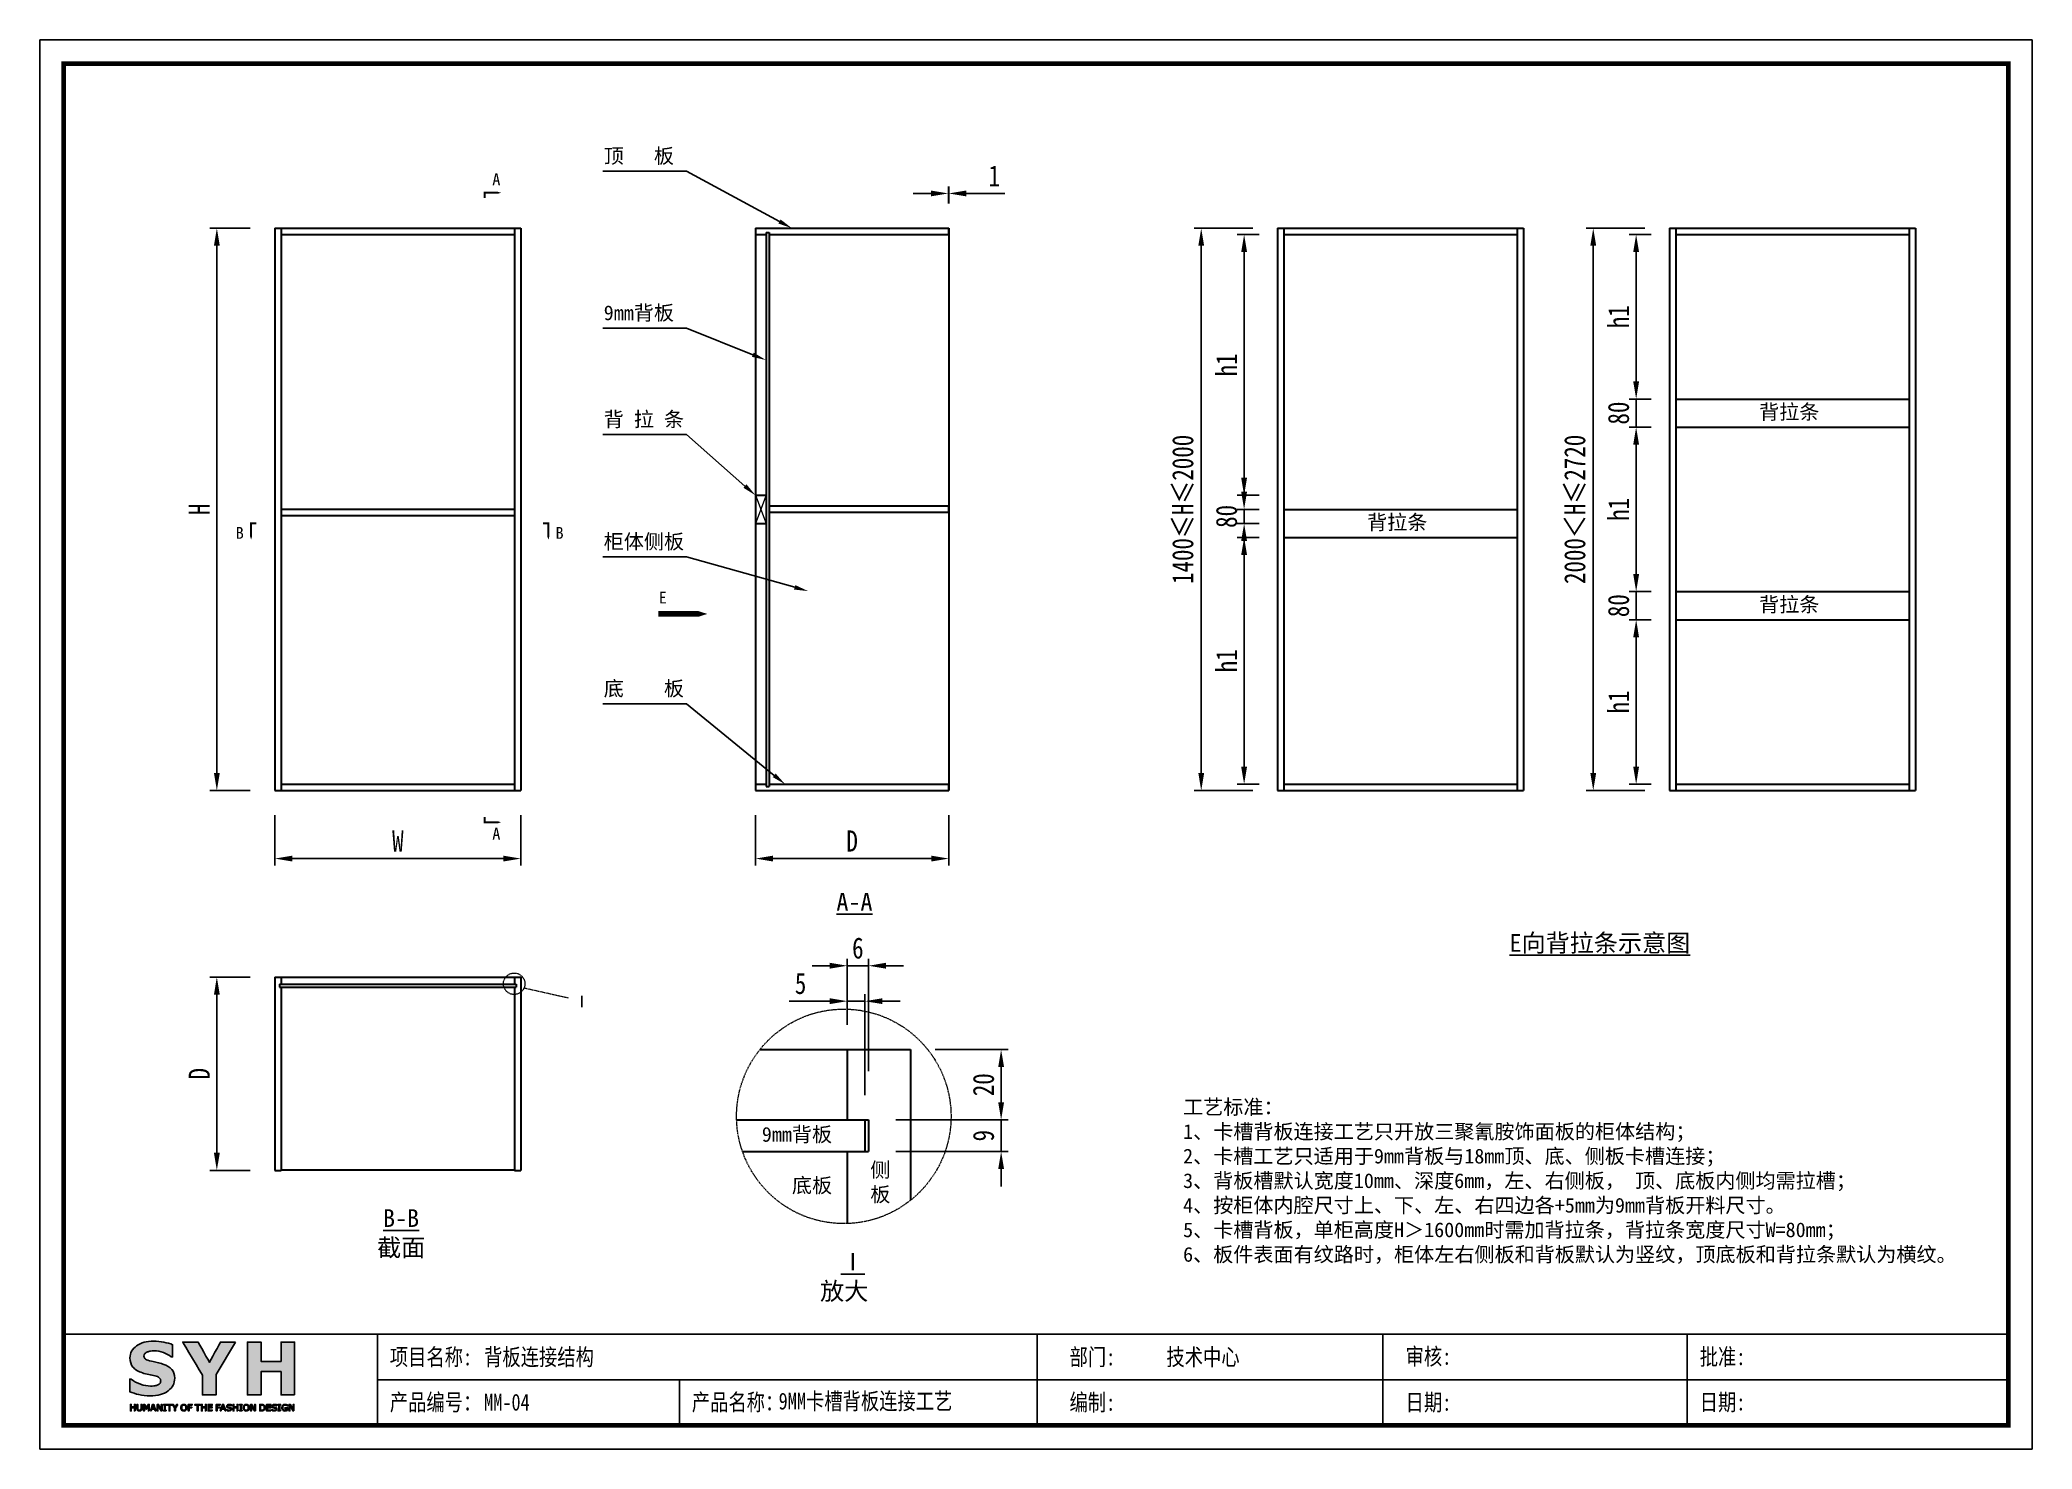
# Model space of a CAD drawing. Header units: millimetres. Extents: x 0 to 1097966, y -63096 to 223085.
# Drawn here: x 337985 to 338552, y -55191 to -54790 of the extents above; entities that cross this region are included whole.
import ezdxf
from ezdxf import colors
from ezdxf.entities.mleader import LeaderData, LeaderLine
from ezdxf.math import Vec2, Vec3

# ---------------------------------------------------------------- set-up
doc = ezdxf.new("R2010")
doc.units = ezdxf.units.MM
doc.linetypes.add('DASH', pattern=[0.35, 0.25, -0.1])
doc.layers.add('DZ-文字说明', color=1, linetype='Continuous')
doc.layers.add('layer 1', color=7, linetype='Continuous')
doc.styles.add('DZ-宋体2.5', font='', dxfattribs={"width": 0.8, "height": 2.5})
doc.styles.get("Standard").update_dxf_attribs({"font": 'arial.ttf'})
doc.styles.add('TEXT', font='', dxfattribs={"width": 0.8})
doc.styles.add('宋体', font='')
doc.styles.get('DZ-宋体2.5').set_extended_font_data('SimSun')
doc.styles.get('TEXT').set_extended_font_data('SimSun')
doc.styles.get('宋体').set_extended_font_data('SimSun')
doc.dimstyles.new('副本 (2) (2) ISO-25', dxfattribs={"dimtxt": 18, "dimasz": 13, "dimexe": 6, "dimexo": 12, "dimgap": 6, "dimtad": 1, "dimtxsty": 'TEXT', "dimcen": 2.5, "dimclrd": 5, "dimclre": 5, "dimclrt": 5, "dimadec": 0, "dimazin": 0, "dimtfac": 1, "dimtmove": 0, "dimatfit": 3, "dimldrblk": 'BOXFILLED', "dimfxl": 1.25, "dimarcsym": 0})

msp = doc.modelspace()

# ---------------------------------------------------------------- texts
at = {"style": 'DZ-宋体2.5', "width": 0.8}
for s, p in [('项目名称:', (338084.813, -55167.004)), ('部门:', (338278.26, -55167.004)), ('审核:', (338373.904, -55166.845)), ('批准:', (338457.6, -55166.925)), ('产品编号：', (338084.813, -55179.879)), ('产品名称：', (338170.757, -55179.871)), ('编制:', (338278.26, -55179.901)), ('日期:', (338373.904, -55179.906)), ('日期:', (338457.6, -55179.849))]:
    msp.add_text(s, height=4.7732, dxfattribs=at).set_placement(p)
at = {"color": 4, "attachment_point": 4, "style": '宋体'}
for s, insert, char_height, width in [('顶   板', (338145.693, -54823.145), 4.1923, 31.34167), ('{\\C256;A}', (338113.994, -54829.562), 3.3539, 4.17765), ('9mm背板', (338145.693, -54867.776), 4.1923, 31.34167), ('背 拉 条', (338145.693, -54898.056), 4.1923, 31.34167), ('{\\C256;B}', (338040.971, -54930.16), 3.3539, 4.17765), ('{\\C256;B}', (338131.984, -54930.16), 3.3539, 4.17765), ('柜体侧板', (338145.693, -54932.866), 4.1923, 31.34167), ('{\\C256;E}', (338161.371, -54948.562), 3.3539, 4.17765), ('底    板', (338145.693, -54974.68), 4.1923, 31.34167), ('{\\C256;A}', (338113.994, -55015.737), 3.3539, 4.17765), ('{\\L\\C256;A-A}', (338211.921, -55035.096), 5.03079, 6.26648), ('{\\L\\C256;E向背拉条示意图}', (338403.466, -55047.085), 5.03079, 54.39228), ('\\pi4.14445;{\\L\\C256;B-B\\P\\pi2.45354;\\l截面}', (338078.74, -55129.574), 5.03079, 18.6579), ('\\pi8.35074;{\\L\\C256;Ⅰ\\P\\pi2.48149;\\l放大}', (338204.789, -55141.971), 5.03079, 18.6579)]:
    msp.add_mtext(s, dxfattribs=dict(at, insert=insert, char_height=char_height, width=width))
at = {"color": 252, "true_color": 0x939598, "width": 31.34167, "attachment_point": 4, "style": '宋体'}
for s, insert, char_height in [('背拉条', (338474.527, -54895.956), 4.1923), ('背拉条', (338362.958, -54927.356), 4.1923), ('背拉条', (338474.527, -54950.756), 4.1923), ('9mm背板', (338190.694, -55101.517), 4.1923), ('侧\\P板', (338221.56, -55115.093), 4.192), ('底板', (338199.261, -55116.032), 4.1923)]:
    msp.add_mtext(s, dxfattribs=dict(at, insert=insert, char_height=char_height))
at = {"color": 251, "linetype": 'DASH', "lineweight": 13, "true_color": 0x636466, "insert": (338137.188, -55063.463), "char_height": 3.3539, "width": 4.17765, "attachment_point": 4, "style": '宋体'}
msp.add_mtext('{\\C256;Ⅰ}', dxfattribs=at)
at = {"insert": (338310.579, -55111.267), "char_height": 4.19232, "width": 258.13231, "attachment_point": 4, "style": '宋体'}
msp.add_mtext('\\P工艺标准：{\\H1.41352x; }\\P1、卡槽背板连接工艺只开放三聚氰胺饰面板的柜体结构；\\P2、卡槽工艺只适用于9mm背板与18mm顶、底、侧板卡槽连接；{\\H1.45383x; }\\P3、背板槽默认宽度10mm、深度6mm，左、右侧板， 顶、底板内侧均需拉槽；{\\H1.44039x; }\\P4、按柜体内腔尺寸上、下、左、右四边各+5mm为9mm背板开料尺寸。\\P5、卡槽背板，单柜高度H＞1600mm时需加背拉条，背拉条宽度尺寸W=80mm；\\P6、板件表面有纹路时，柜体左右侧板和背板默认为竖纹，顶底板和背拉条默认为横纹。', dxfattribs=at)
at = {"color": 2, "style": 'DZ-宋体2.5', "width": 0.8}
for tag, p in [('背板连接结构', (338111.646, -55167.004)), ('技术中心', (338305.834, -55167.004)), ('9MM卡槽背板连接工艺', (338195.463, -55179.548)), ('MM-04', (338111.646, -55179.862))]:
    msp.add_attdef(tag, p, '', height=4.773, dxfattribs=at)

# ---------------------------------------------------------------- blocks, each defined once
blk = doc.blocks.new('YQ1204162216')
h = blk.add_hatch(color=7)
h.dxf.hatch_style = 1
edge = h.paths.add_edge_path()
edge.add_spline(control_points=[(-1.89543, 0.7628), (-1.89543, 0.7628), (-1.89543, 0.7628), (-1.89543, 0.7628), (-1.89543, 0.7628), (-1.94446, 0.77243), (-1.994, 0.77733), (-2.04425, 0.77733)], knot_values=[0.54054081, 0.54054081, 0.54054081, 0.54054081, 0.55405446, 0.55405446, 0.55405446, 0.55415446, 0.56756784, 0.56756784, 0.56756784, 0.56756784], degree=3, periodic=0)
edge.add_spline(control_points=[(-2.04425, 0.77733), (-2.04425, 0.77733), (-2.04425, 0.77733), (-2.04425, 0.77733), (-2.04425, 0.77733), (-2.14439, 0.77733), (-2.22633, 0.75492), (-2.29005, 0.70993)], knot_values=[0.51351378, 0.51351378, 0.51351378, 0.51351378, 0.52702743, 0.52702743, 0.52702743, 0.52712743, 0.54054081, 0.54054081, 0.54054081, 0.54054081], degree=3, periodic=0)
edge.add_spline(control_points=[(-2.29005, 0.70993), (-2.29005, 0.70993), (-2.29005, 0.70993), (-2.29005, 0.70993), (-2.29005, 0.70993), (-2.35378, 0.66493), (-2.38564, 0.60699), (-2.38564, 0.5359)], knot_values=[0.4864865, 0.4864865, 0.4864865, 0.4864865, 0.50000028, 0.50000028, 0.50000028, 0.50010028, 0.51351378, 0.51351378, 0.51351378, 0.51351378], degree=3, periodic=0)
edge.add_spline(control_points=[(-2.38564, 0.5359), (-2.38564, 0.5359), (-2.38564, 0.5359), (-2.38564, 0.5359), (-2.38564, 0.48286), (-2.37146, 0.43856), (-2.34328, 0.40285)], knot_values=[0.45945947, 0.45945947, 0.45945947, 0.45945947, 0.47297299, 0.47297299, 0.47297299, 0.4864865, 0.4864865, 0.4864865, 0.4864865], degree=3, periodic=0)
edge.add_spline(control_points=[(-2.34328, 0.40285), (-2.34328, 0.40285), (-2.34328, 0.40285), (-2.34328, 0.40285), (-2.31509, 0.36713), (-2.26904, 0.33877), (-2.20479, 0.31794)], knot_values=[0.43243244, 0.43243244, 0.43243244, 0.43243244, 0.44594596, 0.44594596, 0.44594596, 0.45945947, 0.45945947, 0.45945947, 0.45945947], degree=3, periodic=0)
edge.add_spline(control_points=[(-2.20479, 0.31794), (-2.20479, 0.31794), (-2.20479, 0.31794), (-2.20479, 0.31794), (-2.17678, 0.30883), (-2.14667, 0.30113), (-2.1148, 0.29518)], knot_values=[0.40540542, 0.40540542, 0.40540542, 0.40540542, 0.41891893, 0.41891893, 0.41891893, 0.43243244, 0.43243244, 0.43243244, 0.43243244], degree=3, periodic=0)
edge.add_spline(control_points=[(-2.1148, 0.29518), (-2.1148, 0.29518), (-2.1148, 0.29518), (-2.1148, 0.29518), (-2.08276, 0.28922), (-2.05248, 0.28275), (-2.02376, 0.27592)], knot_values=[0.37837839, 0.37837839, 0.37837839, 0.37837839, 0.39189191, 0.39189191, 0.39189191, 0.40540542, 0.40540542, 0.40540542, 0.40540542], degree=3, periodic=0)
edge.add_spline(control_points=[(-2.02376, 0.27592), (-2.02376, 0.27592), (-2.02376, 0.27592), (-2.02376, 0.27592), (-1.99645, 0.26944), (-1.97562, 0.26016), (-1.96144, 0.24808)], knot_values=[0.35135136, 0.35135136, 0.35135136, 0.35135136, 0.36486488, 0.36486488, 0.36486488, 0.37837839, 0.37837839, 0.37837839, 0.37837839], degree=3, periodic=0)
edge.add_spline(control_points=[(-1.96144, 0.24808), (-1.96144, 0.24808), (-1.96144, 0.24808), (-1.96144, 0.24808), (-1.94726, 0.23583), (-1.94025, 0.22147), (-1.94025, 0.20466)], knot_values=[0.32432433, 0.32432433, 0.32432433, 0.32432433, 0.33783785, 0.33783785, 0.33783785, 0.35135136, 0.35135136, 0.35135136, 0.35135136], degree=3, periodic=0)
edge.add_spline(control_points=[(-1.94025, 0.20466), (-1.94025, 0.20466), (-1.94025, 0.20466), (-1.94025, 0.20466), (-1.94025, 0.18663), (-1.94516, 0.1728), (-1.95478, 0.16352)], knot_values=[0.29729731, 0.29729731, 0.29729731, 0.29729731, 0.31081083, 0.31081083, 0.31081083, 0.32432433, 0.32432433, 0.32432433, 0.32432433], degree=3, periodic=0)
edge.add_spline(control_points=[(-1.95478, 0.16352), (-1.95478, 0.16352), (-1.95478, 0.16352), (-1.95478, 0.16352), (-1.96459, 0.15442), (-1.97702, 0.14671), (-1.9919, 0.14041)], knot_values=[0.27027028, 0.27027028, 0.27027028, 0.27027028, 0.2837838, 0.2837838, 0.2837838, 0.29729731, 0.29729731, 0.29729731, 0.29729731], degree=3, periodic=0)
edge.add_spline(control_points=[(-1.9919, 0.14041), (-1.9919, 0.14041), (-1.9919, 0.14041), (-1.9919, 0.14041), (-2.00433, 0.13568), (-2.02009, 0.13218), (-2.03952, 0.13026)], knot_values=[0.24324325, 0.24324325, 0.24324325, 0.24324325, 0.25675677, 0.25675677, 0.25675677, 0.27027028, 0.27027028, 0.27027028, 0.27027028], degree=3, periodic=0)
edge.add_spline(control_points=[(-2.03952, 0.13026), (-2.03952, 0.13026), (-2.03952, 0.13026), (-2.03952, 0.13026), (-2.05913, 0.12815), (-2.07471, 0.1271), (-2.08679, 0.1271)], knot_values=[0.21621623, 0.21621623, 0.21621623, 0.21621623, 0.22972974, 0.22972974, 0.22972974, 0.24324325, 0.24324325, 0.24324325, 0.24324325], degree=3, periodic=0)
edge.add_spline(control_points=[(-2.08679, 0.1271), (-2.08679, 0.1271), (-2.08679, 0.1271), (-2.08679, 0.1271), (-2.13319, 0.1271), (-2.18151, 0.13586), (-2.23193, 0.15319)], knot_values=[0.1891892, 0.1891892, 0.1891892, 0.1891892, 0.20270272, 0.20270272, 0.20270272, 0.21621623, 0.21621623, 0.21621623, 0.21621623], degree=3, periodic=0)
edge.add_spline(control_points=[(-2.23193, 0.15319), (-2.23193, 0.15319), (-2.23193, 0.15319), (-2.23193, 0.15319), (-2.28218, 0.1707), (-2.32769, 0.19556), (-2.36831, 0.22795), (-2.36831, 0.22795), (-2.36831, 0.22795), (-2.36831, 0.22795), (-2.36831, 0.22795)], knot_values=[0.16216189, 0.16216189, 0.16216189, 0.16216189, 0.17567555, 0.17567555, 0.17567555, 0.17577555, 0.17587555, 0.17597555, 0.17607555, 0.1891892, 0.1891892, 0.1891892, 0.1891892], degree=3, periodic=0)
edge.add_spline(control_points=[(-2.36831, 0.22795), (-2.36831, 0.22795), (-2.38985, 0.22795), (-2.38985, 0.22795), (-2.38985, 0.22795), (-2.38985, 0.22795), (-2.38985, 0.22795), (-2.38985, 0.22795)], knot_values=[0.13513486, 0.13513486, 0.13513486, 0.13513486, 0.14864838, 0.14864838, 0.14864838, 0.14874838, 0.16216189, 0.16216189, 0.16216189, 0.16216189], degree=3, periodic=0)
edge.add_spline(control_points=[(-2.38985, 0.22795), (-2.38985, 0.22795), (-2.38985, 0.04517), (-2.38985, 0.04517)], knot_values=[0.10810812, 0.10810812, 0.10810812, 0.10810812, 0.13513486, 0.13513486, 0.13513486, 0.13513486], degree=3, periodic=0)
edge.add_spline(control_points=[(-2.38985, 0.04517), (-2.38985, 0.04517), (-2.38985, 0.04517), (-2.38985, 0.04517), (-2.34888, 0.02819), (-2.30493, 0.01401), (-2.25784, 0.00298)], knot_values=[0.08108109, 0.08108109, 0.08108109, 0.08108109, 0.09459461, 0.09459461, 0.09459461, 0.10810812, 0.10810812, 0.10810812, 0.10810812], degree=3, periodic=0)
edge.add_spline(control_points=[(-2.25784, 0.00298), (-2.25784, 0.00298), (-2.25784, 0.00298), (-2.25784, 0.00298), (-2.21092, -0.00805), (-2.15577, -0.01366), (-2.09257, -0.01366)], knot_values=[0.05405432, 0.05405432, 0.05405432, 0.05405432, 0.06756771, 0.06756771, 0.06756771, 0.08108109, 0.08108109, 0.08108109, 0.08108109], degree=3, periodic=0)
edge.add_spline(control_points=[(-2.09257, -0.01366), (-2.09257, -0.01366), (-2.09257, -0.01366), (-2.09257, -0.01366), (-2.09257, -0.01366), (-1.98332, -0.01366), (-1.89683, 0.0098), (-1.83311, 0.0569)], knot_values=[0.0270273, 0.0270273, 0.0270273, 0.0270273, 0.04054095, 0.04054095, 0.04054095, 0.04064095, 0.05405432, 0.05405432, 0.05405432, 0.05405432], degree=3, periodic=0)
edge.add_spline(control_points=[(-1.83311, 0.0569), (-1.83311, 0.0569), (-1.83311, 0.0569), (-1.83311, 0.0569), (-1.83311, 0.0569), (-1.76938, 0.10382), (-1.73752, 0.16492), (-1.73752, 0.24003)], knot_values=[0, 0, 0, 0, 0.01351378, 0.01351378, 0.01351378, 0.01361378, 0.0270273, 0.0270273, 0.0270273, 0.0270273], degree=3, periodic=0)
edge.add_spline(control_points=[(-1.73752, 0.24003), (-1.73752, 0.29273), (-1.75152, 0.33562), (-1.77936, 0.36853), (-1.77936, 0.36853), (-1.8072, 0.40145), (-1.85027, 0.42753), (-1.90874, 0.44662)], knot_values=[0.91891919, 0.91891919, 0.91891919, 0.91891919, 0.97297323, 0.97297324, 0.97297324, 0.97307324, 1, 1, 1, 1], degree=3, periodic=0)
edge.add_spline(control_points=[(-1.90874, 0.44662), (-1.90874, 0.44662), (-1.90874, 0.44662), (-1.90874, 0.44662), (-1.90874, 0.44662), (-1.9385, 0.45625), (-1.96616, 0.46377), (-1.9919, 0.4692)], knot_values=[0.89189216, 0.89189216, 0.89189216, 0.89189216, 0.90540581, 0.90540581, 0.90540581, 0.90550581, 0.91891919, 0.91891919, 0.91891919, 0.91891919], degree=3, periodic=0)
edge.add_spline(control_points=[(-1.9919, 0.4692), (-1.9919, 0.4692), (-1.9919, 0.4692), (-1.9919, 0.4692), (-1.9919, 0.4692), (-2.00486, 0.47192), (-2.01807, 0.47472), (-2.03155, 0.47756)], knot_values=[0.87837838, 0.87837838, 0.87837838, 0.87837838, 0.88513541, 0.88513541, 0.88513541, 0.88523541, 0.89189216, 0.89189216, 0.89189216, 0.89189216], degree=3, periodic=0)
edge.add_spline(control_points=[(-2.03155, 0.47756), (-2.04504, 0.48041), (-2.05878, 0.48329), (-2.07279, 0.48618), (-2.07279, 0.48618), (-2.1155, 0.49511), (-2.14439, 0.50492), (-2.1598, 0.5156)], knot_values=[0.83783811, 0.83783811, 0.83783811, 0.83783811, 0.85135161, 0.85135162, 0.85135162, 0.85145162, 0.87837838, 0.87837838, 0.87837838, 0.87837838], degree=3, periodic=0)
edge.add_spline(control_points=[(-2.1598, 0.5156), (-2.1598, 0.5156), (-2.1598, 0.5156), (-2.1598, 0.5156), (-2.1598, 0.5156), (-2.1752, 0.52645), (-2.18291, 0.54186), (-2.18291, 0.56199)], knot_values=[0.81081108, 0.81081108, 0.81081108, 0.81081108, 0.82432473, 0.82432473, 0.82432473, 0.82442473, 0.83783811, 0.83783811, 0.83783811, 0.83783811], degree=3, periodic=0)
edge.add_spline(control_points=[(-2.18291, 0.56199), (-2.18291, 0.56199), (-2.18291, 0.56199), (-2.18291, 0.56199), (-2.18291, 0.56199), (-2.18291, 0.5753), (-2.17818, 0.5872), (-2.16855, 0.59753)], knot_values=[0.78378405, 0.78378405, 0.78378405, 0.78378405, 0.7972977, 0.7972977, 0.7972977, 0.7973977, 0.81081108, 0.81081108, 0.81081108, 0.81081108], degree=3, periodic=0)
edge.add_spline(control_points=[(-2.16855, 0.59753), (-2.16855, 0.59753), (-2.16855, 0.59753), (-2.16855, 0.59753), (-2.16855, 0.59753), (-2.15892, 0.60786), (-2.14754, 0.61556), (-2.13424, 0.62082)], knot_values=[0.75675703, 0.75675703, 0.75675703, 0.75675703, 0.77027068, 0.77027068, 0.77027068, 0.77037068, 0.78378405, 0.78378405, 0.78378405, 0.78378405], degree=3, periodic=0)
edge.add_spline(control_points=[(-2.13424, 0.62082), (-2.13424, 0.62082), (-2.13424, 0.62082), (-2.13424, 0.62082), (-2.13424, 0.62082), (-2.11918, 0.62694), (-2.1036, 0.63097), (-2.08732, 0.63325)], knot_values=[0.72973, 0.72973, 0.72973, 0.72973, 0.74324365, 0.74324365, 0.74324365, 0.74334365, 0.75675703, 0.75675703, 0.75675703, 0.75675703], degree=3, periodic=0)
edge.add_spline(control_points=[(-2.08732, 0.63325), (-2.08732, 0.63325), (-2.08732, 0.63325), (-2.08732, 0.63325), (-2.08732, 0.63325), (-2.07926, 0.63439), (-2.07117, 0.63522), (-2.06303, 0.63576)], knot_values=[0.71621622, 0.71621622, 0.71621622, 0.71621622, 0.72297324, 0.72297324, 0.72297324, 0.72307324, 0.72973, 0.72973, 0.72973, 0.72973], degree=3, periodic=0)
edge.add_spline(control_points=[(-2.06303, 0.63576), (-2.05489, 0.63631), (-2.0467, 0.63657), (-2.03847, 0.63657), (-2.03847, 0.63657), (-1.99208, 0.63657), (-1.94656, 0.62834), (-1.90191, 0.61189)], knot_values=[0.67567595, 0.67567595, 0.67567595, 0.67567595, 0.68918945, 0.68918946, 0.68918946, 0.68928946, 0.71621622, 0.71621622, 0.71621622, 0.71621622], degree=3, periodic=0)
edge.add_spline(control_points=[(-1.90191, 0.61189), (-1.90191, 0.61189), (-1.90191, 0.61189), (-1.90191, 0.61189), (-1.90191, 0.61189), (-1.85744, 0.59543), (-1.81963, 0.57495), (-1.78899, 0.55044)], knot_values=[0.64864892, 0.64864892, 0.64864892, 0.64864892, 0.66216257, 0.66216257, 0.66216257, 0.66226257, 0.67567595, 0.67567595, 0.67567595, 0.67567595], degree=3, periodic=0)
edge.add_spline(control_points=[(-1.78899, 0.55044), (-1.78899, 0.55044), (-1.78899, 0.55044), (-1.78899, 0.55044), (-1.78899, 0.55044), (-1.78899, 0.55044), (-1.76798, 0.55044), (-1.76798, 0.55044), (-1.76798, 0.55044), (-1.76798, 0.55044), (-1.76798, 0.55044), (-1.76798, 0.55044)], knot_values=[0.62162135, 0.62162135, 0.62162135, 0.62162135, 0.63513527, 0.63513527, 0.63513527, 0.63523527, 0.63533527, 0.63543527, 0.63553527, 0.63563527, 0.64864892, 0.64864892, 0.64864892, 0.64864892], degree=3, periodic=0)
edge.add_spline(control_points=[(-1.76798, 0.55044), (-1.76798, 0.55044), (-1.76798, 0.72604), (-1.76798, 0.72604)], knot_values=[0.59459486, 0.59459486, 0.59459486, 0.59459486, 0.62162135, 0.62162135, 0.62162135, 0.62162135], degree=3, periodic=0)
edge.add_spline(control_points=[(-1.76798, 0.72604), (-1.76798, 0.72604), (-1.76798, 0.72604), (-1.76798, 0.72604), (-1.76798, 0.72604), (-1.80387, 0.74074), (-1.84624, 0.753), (-1.89543, 0.7628)], knot_values=[0.56756784, 0.56756784, 0.56756784, 0.56756784, 0.58108149, 0.58108149, 0.58108149, 0.58118149, 0.59459486, 0.59459486, 0.59459486, 0.59459486], degree=3, periodic=0)
h = blk.add_hatch(color=7)
h.dxf.hatch_style = 1
edge = h.paths.add_edge_path()
edge.add_spline(control_points=[(-0.99814, 0.52951), (-0.92776, 0.6466), (-0.85738, 0.76368), (-0.85738, 0.76368), (-0.85738, 0.76368), (-1.0743, 0.76368), (-1.0743, 0.76368), (-1.0743, 0.76368), (-1.0743, 0.76368), (-1.23362, 0.46885), (-1.23362, 0.46885), (-1.23362, 0.46885), (-1.23362, 0.46885), (-1.39801, 0.76368), (-1.39801, 0.76368), (-1.39801, 0.76368), (-1.39801, 0.76368), (-1.62211, 0.76368), (-1.62211, 0.76368), (-1.62211, 0.76368), (-1.62211, 0.76368), (-1.33639, 0.28625), (-1.33639, 0.28625)], knot_values=[0.40000001, 0.40000001, 0.40000001, 0.40000001, 0.45000001, 0.45000001, 0.45000001, 0.65, 0.65000001, 0.65000001, 0.65010001, 0.75, 0.75000001, 0.75000001, 0.75010001, 0.85, 0.85000001, 0.85000001, 0.85010001, 0.95, 0.95000001, 0.95000001, 0.95010001, 1.05, 1.05, 1.05, 1.05], degree=3, periodic=0)
edge.add_spline(control_points=[(-1.33639, 0.28625), (-1.33639, 0.28624), (-1.33639, 0), (-1.33639, 0)], knot_values=[0.30000001, 0.30000001, 0.30000001, 0.30000001, 0.399999, 0.399999, 0.399999, 0.399999], degree=3, periodic=0)
edge.add_spline(control_points=[(-1.33639, 0), (-1.33639, 0), (-1.1389, 0), (-1.1389, 0)], knot_values=[0.20000001, 0.20000001, 0.20000001, 0.20000001, 0.299999, 0.299999, 0.299999, 0.299999], degree=3, periodic=0)
edge.add_spline(control_points=[(-1.1389, 0), (-1.1389, 0.00001), (-1.1389, 0.29535), (-1.1389, 0.29535)], knot_values=[0.10000001, 0.10000001, 0.10000001, 0.10000001, 0.199999, 0.199999, 0.199999, 0.199999], degree=3, periodic=0)
edge.add_spline(control_points=[(-1.1389, 0.29535), (-1.1389, 0.29535), (-1.1389, 0.29535), (-1.1389, 0.29535), (-1.1389, 0.29535), (-1.06852, 0.41243), (-0.99814, 0.52951)], knot_values=[0.05, 0.05, 0.05, 0.05, 0.07500001, 0.07500001, 0.07500001, 0.10000001, 0.10000001, 0.10000001, 0.10000001], degree=3, periodic=0)
h = blk.add_hatch(color=7)
h.dxf.hatch_style = 1
edge = h.paths.add_edge_path()
edge.add_spline(control_points=[(0, 0), (0, 0), (0, 0.76368), (0, 0.76368), (0, 0.76368), (0, 0.76368), (-0.19748, 0.76368), (-0.19748, 0.76368), (-0.19748, 0.76368), (-0.19748, 0.76368), (-0.19748, 0.48426), (-0.19748, 0.48426), (-0.19748, 0.48426), (-0.19748, 0.48426), (-0.48635, 0.48426), (-0.48635, 0.48426), (-0.48635, 0.48426), (-0.48635, 0.48426), (-0.48635, 0.76368), (-0.48635, 0.76368), (-0.48635, 0.76368), (-0.48635, 0.76368), (-0.68384, 0.76368), (-0.68384, 0.76368)], knot_values=[0.46153847, 0.46153847, 0.46153847, 0.46153847, 0.61538462, 0.61538463, 0.61538463, 0.61548463, 0.69230769, 0.6923077, 0.6923077, 0.6924077, 0.76923077, 0.76923078, 0.76923078, 0.76933078, 0.84615385, 0.84615386, 0.84615386, 0.84625386, 0.92307692, 0.92307693, 0.92307693, 0.92317693, 1, 1, 1, 1], degree=3, periodic=0)
edge.add_spline(control_points=[(-0.68384, 0.76368), (-0.68384, 0.76368), (-0.68384, 0.76368), (-0.68384, 0.76368), (-0.68384, 0.76368), (-0.68384, 0), (-0.68384, 0), (-0.68384, 0), (-0.68384, 0), (-0.68384, 0), (-0.68384, 0)], knot_values=[0.38461462, 0.38461462, 0.38461462, 0.38461462, 0.42307655, 0.42307655, 0.42307655, 0.42317655, 0.42327655, 0.42337655, 0.42347655, 0.46153847, 0.46153847, 0.46153847, 0.46153847], degree=3, periodic=0)
edge.add_spline(control_points=[(-0.68384, 0), (-0.68384, 0), (-0.48635, 0), (-0.48635, 0)], knot_values=[0.30769232, 0.30769232, 0.30769232, 0.30769232, 0.38461462, 0.38461462, 0.38461462, 0.38461462], degree=3, periodic=0)
edge.add_spline(control_points=[(-0.48635, 0), (-0.48635, 0), (-0.48635, 0), (-0.48635, 0), (-0.48635, 0), (-0.48635, 0.33614), (-0.48635, 0.33614), (-0.48635, 0.33614), (-0.48635, 0.33614), (-0.48635, 0.33614), (-0.48635, 0.33614)], knot_values=[0.23076846, 0.23076846, 0.23076846, 0.23076846, 0.26923039, 0.26923039, 0.26923039, 0.26933039, 0.26943039, 0.26953039, 0.26963039, 0.30769232, 0.30769232, 0.30769232, 0.30769232], degree=3, periodic=0)
edge.add_spline(control_points=[(-0.48635, 0.33614), (-0.48634, 0.33614), (-0.19748, 0.33614), (-0.19748, 0.33614)], knot_values=[0.15384616, 0.15384616, 0.15384616, 0.15384616, 0.23076846, 0.23076846, 0.23076846, 0.23076846], degree=3, periodic=0)
edge.add_spline(control_points=[(-0.19748, 0.33614), (-0.19748, 0.33614), (-0.19748, 0.33614), (-0.19748, 0.33614), (-0.19748, 0.33614), (-0.19748, 0), (-0.19748, 0), (-0.19748, 0), (-0.19748, 0), (-0.19748, 0), (-0.19748, 0)], knot_values=[0.07692231, 0.07692231, 0.07692231, 0.07692231, 0.11538424, 0.11538424, 0.11538424, 0.11548424, 0.11558424, 0.11568424, 0.11578424, 0.15384616, 0.15384616, 0.15384616, 0.15384616], degree=3, periodic=0)
edge.add_spline(control_points=[(-0.19748, 0), (-0.19748, 0), (0, 0), (0, 0)], knot_values=[0, 0, 0, 0, 0.07692231, 0.07692231, 0.07692231, 0.07692231], degree=3, periodic=0)
h = blk.add_hatch(color=7)
h.dxf.hatch_style = 1
edge = h.paths.add_edge_path()
edge.add_spline(control_points=[(-2.38035, -0.13978), (-2.38035, -0.13978), (-2.38035, -0.23245), (-2.38035, -0.23245), (-2.38035, -0.23245), (-2.38035, -0.23245), (-2.38035, -0.23245), (-2.38035, -0.23245)], knot_values=[0.38461462, 0.38461462, 0.38461462, 0.38461462, 0.42307615, 0.42307615, 0.42307615, 0.42317615, 0.46153769, 0.46153769, 0.46153769, 0.46153769], degree=3, periodic=0)
edge.add_spline(control_points=[(-2.38035, -0.23245), (-2.38035, -0.23245), (-2.36802, -0.23245), (-2.36802, -0.23245), (-2.36802, -0.23245), (-2.36802, -0.23245), (-2.36802, -0.23245), (-2.36802, -0.23245)], knot_values=[0.30769154, 0.30769154, 0.30769154, 0.30769154, 0.34615308, 0.34615308, 0.34615308, 0.34625308, 0.38461462, 0.38461462, 0.38461462, 0.38461462], degree=3, periodic=0)
edge.add_spline(control_points=[(-2.36802, -0.23245), (-2.36802, -0.23245), (-2.36802, -0.18707), (-2.36802, -0.18707), (-2.36802, -0.18707), (-2.36802, -0.18707), (-2.36802, -0.18707), (-2.36802, -0.18707)], knot_values=[0.23076846, 0.23076846, 0.23076846, 0.23076846, 0.26923, 0.26923, 0.26923, 0.26933, 0.30769154, 0.30769154, 0.30769154, 0.30769154], degree=3, periodic=0)
edge.add_spline(control_points=[(-2.36802, -0.18707), (-2.36802, -0.18707), (-2.32213, -0.18707), (-2.32213, -0.18707), (-2.32213, -0.18707), (-2.32213, -0.18707), (-2.32213, -0.18707), (-2.32213, -0.18707)], knot_values=[0.15384538, 0.15384538, 0.15384538, 0.15384538, 0.19230692, 0.19230692, 0.19230692, 0.19240692, 0.23076846, 0.23076846, 0.23076846, 0.23076846], degree=3, periodic=0)
edge.add_spline(control_points=[(-2.32213, -0.18707), (-2.32213, -0.18707), (-2.32213, -0.23245), (-2.32213, -0.23245), (-2.32213, -0.23245), (-2.32213, -0.23245), (-2.32213, -0.23245), (-2.32213, -0.23245)], knot_values=[0.07692231, 0.07692231, 0.07692231, 0.07692231, 0.11538385, 0.11538385, 0.11538385, 0.11548385, 0.15384538, 0.15384538, 0.15384538, 0.15384538], degree=3, periodic=0)
edge.add_spline(control_points=[(-2.32213, -0.23245), (-2.32213, -0.23245), (-2.30979, -0.23245), (-2.30979, -0.23245)], knot_values=[0, 0, 0, 0, 0.07692231, 0.07692231, 0.07692231, 0.07692231], degree=3, periodic=0)
edge.add_spline(control_points=[(-2.30979, -0.23245), (-2.30979, -0.23245), (-2.30979, -0.13978), (-2.30979, -0.13978), (-2.30979, -0.13978), (-2.30979, -0.13978), (-2.32213, -0.13978), (-2.32213, -0.13978), (-2.32213, -0.13978), (-2.32213, -0.13978), (-2.32213, -0.17611), (-2.32213, -0.17611), (-2.32213, -0.17611), (-2.32213, -0.17611), (-2.36802, -0.17611), (-2.36802, -0.17611), (-2.36802, -0.17611), (-2.36802, -0.17611), (-2.36802, -0.13978), (-2.36802, -0.13978), (-2.36802, -0.13978), (-2.36802, -0.13978), (-2.38035, -0.13978), (-2.38035, -0.13978), (-2.38035, -0.13978), (-2.38035, -0.13978), (-2.38035, -0.13978), (-2.38035, -0.13978)], knot_values=[0.46153769, 0.46153769, 0.46153769, 0.46153769, 0.61538384, 0.61538385, 0.61538385, 0.61548385, 0.69230691, 0.69230692, 0.69230692, 0.69240692, 0.76922999, 0.76923, 0.76923, 0.76933, 0.84615307, 0.84615308, 0.84615308, 0.84625308, 0.92307614, 0.92307615, 0.92307615, 0.92317615, 0.96153808, 0.96153808, 0.96153808, 0.96163808, 1, 1, 1, 1], degree=3, periodic=0)
edge = h.paths.add_edge_path()
edge.add_spline(control_points=[(-2.28462, -0.19523), (-2.28462, -0.19523), (-2.28462, -0.19523), (-2.28462, -0.19523), (-2.28462, -0.20224), (-2.28388, -0.20814), (-2.28241, -0.21295)], knot_values=[0.30434784, 0.30434784, 0.30434784, 0.30434784, 0.32608697, 0.32608697, 0.32608697, 0.3478261, 0.3478261, 0.3478261, 0.3478261], degree=3, periodic=0)
edge.add_spline(control_points=[(-2.28241, -0.21295), (-2.28241, -0.21295), (-2.28241, -0.21295), (-2.28241, -0.21295), (-2.28095, -0.21776), (-2.27854, -0.22187), (-2.27519, -0.22526)], knot_values=[0.26086958, 0.26086958, 0.26086958, 0.26086958, 0.28260871, 0.28260871, 0.28260871, 0.30434784, 0.30434784, 0.30434784, 0.30434784], degree=3, periodic=0)
edge.add_spline(control_points=[(-2.27519, -0.22526), (-2.27519, -0.22526), (-2.27519, -0.22526), (-2.27519, -0.22526), (-2.27224, -0.22826), (-2.26862, -0.23051), (-2.26432, -0.23206)], knot_values=[0.21739131, 0.21739131, 0.21739131, 0.21739131, 0.23913045, 0.23913045, 0.23913045, 0.26086958, 0.26086958, 0.26086958, 0.26086958], degree=3, periodic=0)
edge.add_spline(control_points=[(-2.26432, -0.23206), (-2.26432, -0.23206), (-2.26432, -0.23206), (-2.26432, -0.23206), (-2.26002, -0.23359), (-2.25497, -0.23436), (-2.24917, -0.23436)], knot_values=[0.17391305, 0.17391305, 0.17391305, 0.17391305, 0.19565219, 0.19565219, 0.19565219, 0.21739131, 0.21739131, 0.21739131, 0.21739131], degree=3, periodic=0)
edge.add_spline(control_points=[(-2.24917, -0.23436), (-2.24917, -0.23436), (-2.24917, -0.23436), (-2.24917, -0.23436), (-2.24351, -0.23436), (-2.23855, -0.23363), (-2.23428, -0.23217)], knot_values=[0.13043479, 0.13043479, 0.13043479, 0.13043479, 0.15217393, 0.15217393, 0.15217393, 0.17391305, 0.17391305, 0.17391305, 0.17391305], degree=3, periodic=0)
edge.add_spline(control_points=[(-2.23428, -0.23217), (-2.23428, -0.23217), (-2.23428, -0.23217), (-2.23428, -0.23217), (-2.23001, -0.23073), (-2.22631, -0.22843), (-2.22311, -0.22526)], knot_values=[0.08695653, 0.08695653, 0.08695653, 0.08695653, 0.10869567, 0.10869567, 0.10869567, 0.13043479, 0.13043479, 0.13043479, 0.13043479], degree=3, periodic=0)
edge.add_spline(control_points=[(-2.22311, -0.22526), (-2.22311, -0.22526), (-2.22311, -0.22526), (-2.22311, -0.22526), (-2.22269, -0.22485), (-2.22229, -0.22442), (-2.2219, -0.22398)], knot_values=[0.08152141, 0.08152141, 0.08152141, 0.08152141, 0.08423898, 0.08423898, 0.08423898, 0.08695653, 0.08695653, 0.08695653, 0.08695653], degree=3, periodic=0)
edge.add_spline(control_points=[(-2.2219, -0.22398), (-2.22151, -0.22354), (-2.22113, -0.22309), (-2.22077, -0.22262)], knot_values=[0.07608674, 0.07608674, 0.07608674, 0.07608674, 0.08152141, 0.08152141, 0.08152141, 0.08152141], degree=3, periodic=0)
edge.add_spline(control_points=[(-2.22077, -0.22262), (-2.22041, -0.22215), (-2.22007, -0.22167), (-2.21974, -0.22118)], knot_values=[0.07065207, 0.07065207, 0.07065207, 0.07065207, 0.07608674, 0.07608674, 0.07608674, 0.07608674], degree=3, periodic=0)
edge.add_spline(control_points=[(-2.21974, -0.22118), (-2.2194, -0.22069), (-2.21909, -0.22018), (-2.21879, -0.21966)], knot_values=[0.06521739, 0.06521739, 0.06521739, 0.06521739, 0.07065207, 0.07065207, 0.07065207, 0.07065207], degree=3, periodic=0)
edge.add_spline(control_points=[(-2.21879, -0.21966), (-2.21849, -0.21914), (-2.2182, -0.21861), (-2.21793, -0.21806)], knot_values=[0.05978272, 0.05978272, 0.05978272, 0.05978272, 0.06521739, 0.06521739, 0.06521739, 0.06521739], degree=3, periodic=0)
edge.add_spline(control_points=[(-2.21793, -0.21806), (-2.21766, -0.21752), (-2.2174, -0.21696), (-2.21716, -0.21639)], knot_values=[0.05434804, 0.05434804, 0.05434804, 0.05434804, 0.05978272, 0.05978272, 0.05978272, 0.05978272], degree=3, periodic=0)
edge.add_spline(control_points=[(-2.21716, -0.21639), (-2.21692, -0.21581), (-2.21669, -0.21523), (-2.21648, -0.21463)], knot_values=[0.04891337, 0.04891337, 0.04891337, 0.04891337, 0.05434804, 0.05434804, 0.05434804, 0.05434804], degree=3, periodic=0)
edge.add_spline(control_points=[(-2.21648, -0.21463), (-2.21627, -0.21403), (-2.21607, -0.21342), (-2.21589, -0.2128), (-2.21589, -0.2128), (-2.21442, -0.2078), (-2.21368, -0.20194), (-2.21368, -0.19523)], knot_values=[0, 0, 0, 0, 0.0054351, 0.00543511, 0.00543511, 0.00553511, 0.04891337, 0.04891337, 0.04891337, 0.04891337], degree=3, periodic=0)
edge.add_spline(control_points=[(-2.21368, -0.19523), (-2.21368, -0.19523), (-2.21368, -0.13978), (-2.21368, -0.13978), (-2.21368, -0.13978), (-2.21368, -0.13978), (-2.22601, -0.13978), (-2.22601, -0.13978), (-2.22601, -0.13978), (-2.22601, -0.13978), (-2.22601, -0.19608), (-2.22601, -0.19608), (-2.22601, -0.19608), (-2.22601, -0.19721), (-2.22603, -0.19829), (-2.22607, -0.19932)], knot_values=[0.81521717, 0.81521717, 0.81521717, 0.81521717, 0.90217195, 0.90217196, 0.90217196, 0.90227196, 0.94565021, 0.94565022, 0.94565022, 0.94575022, 0.98912847, 0.98912848, 0.98912848, 0.98922848, 0.99999826, 0.99999826, 0.99999826, 0.99999826], degree=3, periodic=0)
edge.add_spline(control_points=[(-2.22658, -0.20498), (-2.22671, -0.20583), (-2.22686, -0.20664), (-2.22703, -0.2074), (-2.22703, -0.2074), (-2.2272, -0.20817), (-2.2274, -0.20891), (-2.22763, -0.20963)], knot_values=[0.77173891, 0.77173891, 0.77173891, 0.77173891, 0.78260869, 0.7826087, 0.7826087, 0.7827087, 0.79347848, 0.79347848, 0.79347848, 0.79347848], degree=3, periodic=0)
edge.add_spline(control_points=[(-2.22934, -0.21368), (-2.22968, -0.21431), (-2.23006, -0.21492), (-2.23046, -0.21551), (-2.23046, -0.21551), (-2.23069, -0.21585), (-2.23093, -0.21618), (-2.23119, -0.21651)], knot_values=[0.73369533, 0.73369533, 0.73369533, 0.73369533, 0.7445651, 0.74456511, 0.74456511, 0.74466511, 0.75000022, 0.75000022, 0.75000022, 0.75000022], degree=3, periodic=0)
edge.add_spline(control_points=[(-2.23677, -0.2211), (-2.23714, -0.22129), (-2.23751, -0.22146), (-2.2379, -0.22163), (-2.2379, -0.22163), (-2.23829, -0.2218), (-2.23869, -0.22195), (-2.2391, -0.2221)], knot_values=[0.69021707, 0.69021707, 0.69021707, 0.69021707, 0.69565216, 0.69565217, 0.69565217, 0.69575217, 0.70108728, 0.70108728, 0.70108728, 0.70108728], degree=3, periodic=0)
edge.add_spline(control_points=[(-2.24167, -0.22286), (-2.24302, -0.22317), (-2.24446, -0.2234), (-2.24599, -0.22352)], knot_values=[0.6630437, 0.6630437, 0.6630437, 0.6630437, 0.67934772, 0.67934772, 0.67934772, 0.67934772], degree=3, periodic=0)
edge.add_spline(control_points=[(-2.25234, -0.22352), (-2.25336, -0.22344), (-2.25433, -0.22331), (-2.25527, -0.22314)], knot_values=[0.63043478, 0.63043478, 0.63043478, 0.63043478, 0.64130413, 0.64130413, 0.64130413, 0.64130413], degree=3, periodic=0)
edge.add_spline(control_points=[(-2.26264, -0.22045), (-2.26299, -0.22023), (-2.26332, -0.22001), (-2.26365, -0.21978)], knot_values=[0.5923912, 0.5923912, 0.5923912, 0.5923912, 0.59782587, 0.59782587, 0.59782587, 0.59782587], degree=3, periodic=0)
edge.add_spline(control_points=[(-2.26713, -0.21649), (-2.26737, -0.21617), (-2.26761, -0.21585), (-2.26784, -0.21551), (-2.26784, -0.21551), (-2.26824, -0.21492), (-2.26862, -0.21431), (-2.26896, -0.21369)], knot_values=[0.55434761, 0.55434761, 0.55434761, 0.55434761, 0.55978271, 0.55978272, 0.55978272, 0.55988272, 0.5706525, 0.5706525, 0.5706525, 0.5706525], degree=3, periodic=0)
edge.add_spline(control_points=[(-2.27067, -0.20974), (-2.2709, -0.20905), (-2.2711, -0.20834), (-2.27127, -0.20761), (-2.27127, -0.20761), (-2.27195, -0.20472), (-2.27228, -0.20077), (-2.27228, -0.19576), (-2.27228, -0.19576), (-2.27228, -0.19576), (-2.27228, -0.19576), (-2.27228, -0.19576)], knot_values=[0.47826043, 0.47826043, 0.47826043, 0.47826043, 0.48913021, 0.48913022, 0.48913022, 0.48923022, 0.51086957, 0.51086957, 0.51086957, 0.51096957, 0.53260891, 0.53260891, 0.53260891, 0.53260891], degree=3, periodic=0)
edge.add_spline(control_points=[(-2.27228, -0.19576), (-2.27228, -0.19576), (-2.27228, -0.13978), (-2.27228, -0.13978), (-2.27228, -0.13978), (-2.27228, -0.13978), (-2.27228, -0.13978), (-2.27228, -0.13978)], knot_values=[0.43478217, 0.43478217, 0.43478217, 0.43478217, 0.4565213, 0.4565213, 0.4565213, 0.4566213, 0.47826043, 0.47826043, 0.47826043, 0.47826043], degree=3, periodic=0)
edge.add_spline(control_points=[(-2.27228, -0.13978), (-2.27228, -0.13978), (-2.28462, -0.13978), (-2.28462, -0.13978), (-2.28462, -0.13978), (-2.28462, -0.13978), (-2.28462, -0.13978), (-2.28462, -0.13978)], knot_values=[0.39130391, 0.39130391, 0.39130391, 0.39130391, 0.41304304, 0.41304304, 0.41304304, 0.41314304, 0.43478217, 0.43478217, 0.43478217, 0.43478217], degree=3, periodic=0)
edge.add_spline(control_points=[(-2.28462, -0.13978), (-2.28462, -0.13978), (-2.28462, -0.19523), (-2.28462, -0.19523)], knot_values=[0.3478261, 0.3478261, 0.3478261, 0.3478261, 0.39130391, 0.39130391, 0.39130391, 0.39130391], degree=3, periodic=0)
edge = h.paths.add_edge_path()
edge.add_spline(control_points=[(-2.17713, -0.23245), (-2.17713, -0.23245), (-2.17713, -0.15261), (-2.17713, -0.15261), (-2.17713, -0.15261), (-2.17713, -0.15261), (-2.17713, -0.15261), (-2.17713, -0.15261)], knot_values=[0.35714214, 0.35714214, 0.35714214, 0.35714214, 0.39285643, 0.39285643, 0.39285643, 0.39295643, 0.42857071, 0.42857071, 0.42857071, 0.42857071], degree=3, periodic=0)
edge.add_spline(control_points=[(-2.17713, -0.15261), (-2.17713, -0.15261), (-2.15164, -0.20695), (-2.15164, -0.20695), (-2.15164, -0.20695), (-2.15164, -0.20695), (-2.15164, -0.20695), (-2.15164, -0.20695)], knot_values=[0.28571357, 0.28571357, 0.28571357, 0.28571357, 0.32142786, 0.32142786, 0.32142786, 0.32152786, 0.35714214, 0.35714214, 0.35714214, 0.35714214], degree=3, periodic=0)
edge.add_spline(control_points=[(-2.15164, -0.20695), (-2.15164, -0.20695), (-2.14433, -0.20695), (-2.14433, -0.20695), (-2.14433, -0.20695), (-2.14433, -0.20695), (-2.14433, -0.20695), (-2.14433, -0.20695)], knot_values=[0.214285, 0.214285, 0.214285, 0.214285, 0.24999929, 0.24999929, 0.24999929, 0.25009929, 0.28571357, 0.28571357, 0.28571357, 0.28571357], degree=3, periodic=0)
edge.add_spline(control_points=[(-2.14433, -0.20695), (-2.14433, -0.20695), (-2.11865, -0.15261), (-2.11865, -0.15261), (-2.11865, -0.15261), (-2.11865, -0.15261), (-2.11865, -0.15261), (-2.11865, -0.15261)], knot_values=[0.14285643, 0.14285643, 0.14285643, 0.14285643, 0.17857071, 0.17857071, 0.17857071, 0.17867071, 0.214285, 0.214285, 0.214285, 0.214285], degree=3, periodic=0)
edge.add_spline(control_points=[(-2.11865, -0.15261), (-2.11865, -0.15261), (-2.11865, -0.23245), (-2.11865, -0.23245), (-2.11865, -0.23245), (-2.11865, -0.23245), (-2.11865, -0.23245), (-2.11865, -0.23245)], knot_values=[0.07142786, 0.07142786, 0.07142786, 0.07142786, 0.10714214, 0.10714214, 0.10714214, 0.10724214, 0.14285643, 0.14285643, 0.14285643, 0.14285643], degree=3, periodic=0)
edge.add_spline(control_points=[(-2.11865, -0.23245), (-2.11865, -0.23245), (-2.10632, -0.23245), (-2.10632, -0.23245)], knot_values=[0, 0, 0, 0, 0.07142786, 0.07142786, 0.07142786, 0.07142786], degree=3, periodic=0)
edge.add_spline(control_points=[(-2.10632, -0.23245), (-2.10632, -0.23245), (-2.10632, -0.13978), (-2.10632, -0.13978), (-2.10632, -0.13978), (-2.10632, -0.13978), (-2.12342, -0.13978), (-2.12342, -0.13978), (-2.12342, -0.13978), (-2.12342, -0.13978), (-2.14723, -0.19138), (-2.14723, -0.19138), (-2.14723, -0.19138), (-2.14723, -0.19138), (-2.17185, -0.13978), (-2.17185, -0.13978), (-2.17185, -0.13978), (-2.17185, -0.13978), (-2.18857, -0.13978), (-2.18857, -0.13978), (-2.18857, -0.13978), (-2.18857, -0.13978), (-2.18857, -0.23245), (-2.18857, -0.23245), (-2.18857, -0.23245), (-2.18857, -0.23245), (-2.17713, -0.23245), (-2.17713, -0.23245), (-2.17713, -0.23245), (-2.17713, -0.23245), (-2.17713, -0.23245), (-2.17713, -0.23245)], knot_values=[0.42857071, 0.42857071, 0.42857071, 0.42857071, 0.57142785, 0.57142786, 0.57142786, 0.57152786, 0.64285642, 0.64285643, 0.64285643, 0.64295643, 0.71428499, 0.714285, 0.714285, 0.714385, 0.78571356, 0.78571357, 0.78571357, 0.78581357, 0.85714213, 0.85714214, 0.85714214, 0.85724214, 0.9285707, 0.92857071, 0.92857071, 0.92867071, 0.96428536, 0.96428536, 0.96428536, 0.96438536, 1, 1, 1, 1], degree=3, periodic=0)
h = blk.add_hatch(color=7)
h.dxf.hatch_style = 1
edge = h.paths.add_edge_path()
edge.add_spline(control_points=[(-2.00698, -0.23245), (-2.00698, -0.23245), (-2.04061, -0.13978), (-2.04061, -0.13978)], knot_values=[0.77778178, 0.77778178, 0.77778178, 0.77778178, 0.999996, 0.999996, 0.999996, 0.999996], degree=3, periodic=0)
edge.add_spline(control_points=[(-2.04061, -0.13978), (-2.04061, -0.13978), (-2.05701, -0.13978), (-2.05701, -0.13978)], knot_values=[0.66666867, 0.66666867, 0.66666867, 0.66666867, 0.77777578, 0.77777578, 0.77777578, 0.77777578], degree=3, periodic=0)
edge.add_spline(control_points=[(-2.05701, -0.13978), (-2.05701, -0.13978), (-2.09064, -0.23245), (-2.09064, -0.23245)], knot_values=[0.55555756, 0.55555756, 0.55555756, 0.55555756, 0.66666467, 0.66666467, 0.66666467, 0.66666467], degree=3, periodic=0)
edge.add_spline(control_points=[(-2.09064, -0.23245), (-2.09064, -0.23245), (-2.0782, -0.23245), (-2.0782, -0.23245)], knot_values=[0.44444845, 0.44444845, 0.44444845, 0.44444845, 0.55555356, 0.55555356, 0.55555356, 0.55555356], degree=3, periodic=0)
edge.add_spline(control_points=[(-2.0782, -0.23245), (-2.0782, -0.23245), (-2.06917, -0.2067), (-2.06917, -0.2067)], knot_values=[0.33333534, 0.33333534, 0.33333534, 0.33333534, 0.44444045, 0.44444045, 0.44444045, 0.44444045], degree=3, periodic=0)
edge.add_spline(control_points=[(-2.06917, -0.2067), (-2.06917, -0.2067), (-2.02913, -0.2067), (-2.02913, -0.2067)], knot_values=[0.22222423, 0.22222423, 0.22222423, 0.22222423, 0.33333133, 0.33333133, 0.33333133, 0.33333133], degree=3, periodic=0)
edge.add_spline(control_points=[(-2.02913, -0.2067), (-2.02913, -0.2067), (-2.0201, -0.23245), (-2.0201, -0.23245)], knot_values=[0.11111511, 0.11111511, 0.11111511, 0.11111511, 0.22222022, 0.22222022, 0.22222022, 0.22222022], degree=3, periodic=0)
edge.add_spline(control_points=[(-2.0201, -0.23245), (-2.0201, -0.23245), (-2.00698, -0.23245), (-2.00698, -0.23245)], knot_values=[0.000002, 0.000002, 0.000002, 0.000002, 0.11110711, 0.11110711, 0.11110711, 0.11110711], degree=3, periodic=0)
edge = h.paths.add_edge_path(flags=16)
edge.add_spline(control_points=[(-2.03301, -0.19599), (-2.03301, -0.19599), (-2.06536, -0.19599), (-2.06536, -0.19599), (-2.06536, -0.19599), (-2.06536, -0.19599), (-2.04915, -0.15062), (-2.04915, -0.15062)], knot_values=[0.25000001, 0.25000001, 0.25000001, 0.25000001, 0.7499925, 0.74999251, 0.74999251, 0.75009251, 0.9999925, 0.9999925, 0.9999925, 0.9999925], degree=3, periodic=0)
edge.add_spline(control_points=[(-2.04915, -0.15062), (-2.04915, -0.15062), (-2.03301, -0.19599), (-2.03301, -0.19599)], knot_values=[0.0000025, 0.0000025, 0.0000025, 0.0000025, 0.2499975, 0.2499975, 0.2499975, 0.2499975], degree=3, periodic=0)
h = blk.add_hatch(color=7)
h.dxf.hatch_style = 1
edge = h.paths.add_edge_path()
edge.add_spline(control_points=[(-1.69414, -0.13978), (-1.69414, -0.13978), (-1.7072, -0.13978), (-1.7072, -0.13978), (-1.7072, -0.13978), (-1.7072, -0.13978), (-1.73279, -0.18123), (-1.73279, -0.18123), (-1.73279, -0.18123), (-1.73279, -0.18123), (-1.75811, -0.13978), (-1.75811, -0.13978), (-1.75811, -0.13978), (-1.75811, -0.13978), (-1.7717, -0.13978), (-1.7717, -0.13978), (-1.7717, -0.13978), (-1.7717, -0.13978), (-1.73902, -0.19312), (-1.73902, -0.19312)], knot_values=[0.40000001, 0.40000001, 0.40000001, 0.40000001, 0.599994, 0.59999401, 0.59999401, 0.60009401, 0.699994, 0.69999401, 0.69999401, 0.70009401, 0.799994, 0.79999401, 0.79999401, 0.80009401, 0.899994, 0.89999401, 0.89999401, 0.90009401, 0.999994, 0.999994, 0.999994, 0.999994], degree=3, periodic=0)
edge.add_spline(control_points=[(-1.73902, -0.19312), (-1.73902, -0.19312), (-1.73902, -0.23245), (-1.73902, -0.23245), (-1.73902, -0.23245), (-1.73902, -0.23245), (-1.73902, -0.23245), (-1.73902, -0.23245)], knot_values=[0.299999, 0.299999, 0.299999, 0.299999, 0.349999, 0.349999, 0.349999, 0.350099, 0.399999, 0.399999, 0.399999, 0.399999], degree=3, periodic=0)
edge.add_spline(control_points=[(-1.73902, -0.23245), (-1.73902, -0.23245), (-1.72669, -0.23245), (-1.72669, -0.23245)], knot_values=[0.20000001, 0.20000001, 0.20000001, 0.20000001, 0.299999, 0.299999, 0.299999, 0.299999], degree=3, periodic=0)
edge.add_spline(control_points=[(-1.72669, -0.23245), (-1.72669, -0.23245), (-1.72669, -0.19181), (-1.72669, -0.19181)], knot_values=[0.10000001, 0.10000001, 0.10000001, 0.10000001, 0.199999, 0.199999, 0.199999, 0.199999], degree=3, periodic=0)
edge.add_spline(control_points=[(-1.72669, -0.19181), (-1.72669, -0.19181), (-1.69414, -0.13978), (-1.69414, -0.13978)], knot_values=[0.000001, 0.000001, 0.000001, 0.000001, 0.099999, 0.099999, 0.099999, 0.099999], degree=3, periodic=0)
edge = h.paths.add_edge_path()
edge.add_spline(control_points=[(-1.77356, -0.15075), (-1.77356, -0.15075), (-1.77356, -0.13978), (-1.77356, -0.13978), (-1.77356, -0.13978), (-1.77356, -0.13978), (-1.852, -0.13978), (-1.852, -0.13978), (-1.852, -0.13978), (-1.852, -0.13978), (-1.852, -0.15075), (-1.852, -0.15075), (-1.852, -0.15075), (-1.852, -0.15075), (-1.81895, -0.15075), (-1.81895, -0.15075)], knot_values=[0.44444445, 0.44444445, 0.44444445, 0.44444445, 0.66666111, 0.66666112, 0.66666112, 0.66676112, 0.77777222, 0.77777223, 0.77777223, 0.77787223, 0.88888333, 0.88888334, 0.88888334, 0.88898334, 0.99999444, 0.99999444, 0.99999444, 0.99999444], degree=3, periodic=0)
edge.add_spline(control_points=[(-1.81895, -0.15075), (-1.81895, -0.15075), (-1.81895, -0.23245), (-1.81895, -0.23245), (-1.81895, -0.23245), (-1.81895, -0.23245), (-1.81895, -0.23245), (-1.81895, -0.23245)], knot_values=[0.33333222, 0.33333222, 0.33333222, 0.33333222, 0.38888778, 0.38888778, 0.38888778, 0.38898778, 0.44444333, 0.44444333, 0.44444333, 0.44444333], degree=3, periodic=0)
edge.add_spline(control_points=[(-1.81895, -0.23245), (-1.81895, -0.23245), (-1.80662, -0.23245), (-1.80662, -0.23245)], knot_values=[0.22222223, 0.22222223, 0.22222223, 0.22222223, 0.33333222, 0.33333222, 0.33333222, 0.33333222], degree=3, periodic=0)
edge.add_spline(control_points=[(-1.80662, -0.23245), (-1.80662, -0.23245), (-1.80662, -0.15075), (-1.80662, -0.15075)], knot_values=[0.11111112, 0.11111112, 0.11111112, 0.11111112, 0.22222111, 0.22222111, 0.22222111, 0.22222111], degree=3, periodic=0)
edge.add_spline(control_points=[(-1.80662, -0.15075), (-1.80662, -0.15075), (-1.77356, -0.15075), (-1.77356, -0.15075)], knot_values=[0.00000111, 0.00000111, 0.00000111, 0.00000111, 0.11111, 0.11111, 0.11111, 0.11111], degree=3, periodic=0)
edge = h.paths.add_edge_path()
edge.add_spline(control_points=[(-1.86209, -0.23245), (-1.86209, -0.23245), (-1.86209, -0.22301), (-1.86209, -0.22301), (-1.86209, -0.22301), (-1.86209, -0.22301), (-1.87417, -0.22301), (-1.87417, -0.22301), (-1.87417, -0.22301), (-1.87417, -0.22301), (-1.87417, -0.14921), (-1.87417, -0.14921), (-1.87417, -0.14921), (-1.87417, -0.14921), (-1.86209, -0.14921), (-1.86209, -0.14921), (-1.86209, -0.14921), (-1.86209, -0.14921), (-1.86209, -0.13978), (-1.86209, -0.13978), (-1.86209, -0.13978), (-1.86209, -0.13978), (-1.89858, -0.13978), (-1.89858, -0.13978), (-1.89858, -0.13978), (-1.89858, -0.13978), (-1.89858, -0.13978), (-1.89858, -0.13978)], knot_values=[0.46153769, 0.46153769, 0.46153769, 0.46153769, 0.61537845, 0.61537846, 0.61537846, 0.61547846, 0.69230153, 0.69230154, 0.69230154, 0.69240154, 0.76922461, 0.76922462, 0.76922462, 0.76932462, 0.84614768, 0.84614769, 0.84614769, 0.84624769, 0.92307076, 0.92307077, 0.92307077, 0.92317077, 0.96153269, 0.96153269, 0.96153269, 0.96163269, 0.99999462, 0.99999462, 0.99999462, 0.99999462], degree=3, periodic=0)
edge.add_spline(control_points=[(-1.89858, -0.13978), (-1.89858, -0.13978), (-1.89858, -0.14921), (-1.89858, -0.14921), (-1.89858, -0.14921), (-1.89858, -0.14921), (-1.89858, -0.14921), (-1.89858, -0.14921)], knot_values=[0.38461462, 0.38461462, 0.38461462, 0.38461462, 0.42307615, 0.42307615, 0.42307615, 0.42317615, 0.46153769, 0.46153769, 0.46153769, 0.46153769], degree=3, periodic=0)
edge.add_spline(control_points=[(-1.89858, -0.14921), (-1.89858, -0.14921), (-1.8865, -0.14921), (-1.8865, -0.14921), (-1.8865, -0.14921), (-1.8865, -0.14921), (-1.8865, -0.14921), (-1.8865, -0.14921)], knot_values=[0.30769154, 0.30769154, 0.30769154, 0.30769154, 0.34615308, 0.34615308, 0.34615308, 0.34625308, 0.38461462, 0.38461462, 0.38461462, 0.38461462], degree=3, periodic=0)
edge.add_spline(control_points=[(-1.8865, -0.14921), (-1.8865, -0.14921), (-1.8865, -0.22301), (-1.8865, -0.22301), (-1.8865, -0.22301), (-1.8865, -0.22301), (-1.8865, -0.22301), (-1.8865, -0.22301)], knot_values=[0.23076846, 0.23076846, 0.23076846, 0.23076846, 0.26923, 0.26923, 0.26923, 0.26933, 0.30769154, 0.30769154, 0.30769154, 0.30769154], degree=3, periodic=0)
edge.add_spline(control_points=[(-1.8865, -0.22301), (-1.8865, -0.22301), (-1.89858, -0.22301), (-1.89858, -0.22301), (-1.89858, -0.22301), (-1.89858, -0.22301), (-1.89858, -0.22301), (-1.89858, -0.22301)], knot_values=[0.15384538, 0.15384538, 0.15384538, 0.15384538, 0.19230692, 0.19230692, 0.19230692, 0.19240692, 0.23076846, 0.23076846, 0.23076846, 0.23076846], degree=3, periodic=0)
edge.add_spline(control_points=[(-1.89858, -0.22301), (-1.89858, -0.22301), (-1.89858, -0.23245), (-1.89858, -0.23245), (-1.89858, -0.23245), (-1.89858, -0.23245), (-1.89858, -0.23245), (-1.89858, -0.23245)], knot_values=[0.07692231, 0.07692231, 0.07692231, 0.07692231, 0.11538385, 0.11538385, 0.11538385, 0.11548385, 0.15384538, 0.15384538, 0.15384538, 0.15384538], degree=3, periodic=0)
edge.add_spline(control_points=[(-1.89858, -0.23245), (-1.89858, -0.23245), (-1.86209, -0.23245), (-1.86209, -0.23245)], knot_values=[0.00000077, 0.00000077, 0.00000077, 0.00000077, 0.07692231, 0.07692231, 0.07692231, 0.07692231], degree=3, periodic=0)
edge = h.paths.add_edge_path()
edge.add_spline(control_points=[(-1.99133, -0.13978), (-1.99133, -0.13978), (-1.99133, -0.23245), (-1.99133, -0.23245), (-1.99133, -0.23245), (-1.99133, -0.23245), (-1.99133, -0.23245), (-1.99133, -0.23245)], knot_values=[0.36363545, 0.36363545, 0.36363545, 0.36363545, 0.40909, 0.40909, 0.40909, 0.40919, 0.45454455, 0.45454455, 0.45454455, 0.45454455], degree=3, periodic=0)
edge.add_spline(control_points=[(-1.99133, -0.23245), (-1.99133, -0.23245), (-1.97989, -0.23245), (-1.97989, -0.23245), (-1.97989, -0.23245), (-1.97989, -0.23245), (-1.97989, -0.23245), (-1.97989, -0.23245)], knot_values=[0.27272636, 0.27272636, 0.27272636, 0.27272636, 0.31818091, 0.31818091, 0.31818091, 0.31828091, 0.36363545, 0.36363545, 0.36363545, 0.36363545], degree=3, periodic=0)
edge.add_spline(control_points=[(-1.97989, -0.23245), (-1.97989, -0.23245), (-1.97989, -0.14956), (-1.97989, -0.14956), (-1.97989, -0.14956), (-1.97989, -0.14956), (-1.97989, -0.14956), (-1.97989, -0.14956)], knot_values=[0.18181727, 0.18181727, 0.18181727, 0.18181727, 0.22727182, 0.22727182, 0.22727182, 0.22737182, 0.27272636, 0.27272636, 0.27272636, 0.27272636], degree=3, periodic=0)
edge.add_spline(control_points=[(-1.97989, -0.14956), (-1.97989, -0.14956), (-1.93606, -0.23245), (-1.93606, -0.23245), (-1.93606, -0.23245), (-1.93606, -0.23245), (-1.93606, -0.23245), (-1.93606, -0.23245)], knot_values=[0.09090818, 0.09090818, 0.09090818, 0.09090818, 0.13636273, 0.13636273, 0.13636273, 0.13646273, 0.18181727, 0.18181727, 0.18181727, 0.18181727], degree=3, periodic=0)
edge.add_spline(control_points=[(-1.93606, -0.23245), (-1.93606, -0.23245), (-1.9209, -0.23245), (-1.9209, -0.23245)], knot_values=[0, 0, 0, 0, 0.09090818, 0.09090818, 0.09090818, 0.09090818], degree=3, periodic=0)
edge.add_spline(control_points=[(-1.9209, -0.23245), (-1.9209, -0.23245), (-1.9209, -0.13978), (-1.9209, -0.13978), (-1.9209, -0.13978), (-1.9209, -0.13978), (-1.93234, -0.13978), (-1.93234, -0.13978), (-1.93234, -0.13978), (-1.93234, -0.13978), (-1.93234, -0.21545), (-1.93234, -0.21545), (-1.93234, -0.21545), (-1.93234, -0.21545), (-1.97232, -0.13978), (-1.97232, -0.13978), (-1.97232, -0.13978), (-1.97232, -0.13978), (-1.99133, -0.13978), (-1.99133, -0.13978), (-1.99133, -0.13978), (-1.99133, -0.13978), (-1.99133, -0.13978), (-1.99133, -0.13978)], knot_values=[0.45454455, 0.45454455, 0.45454455, 0.45454455, 0.63636272, 0.63636273, 0.63636273, 0.63646273, 0.72727181, 0.72727182, 0.72727182, 0.72737182, 0.8181809, 0.81818091, 0.81818091, 0.81828091, 0.90908999, 0.90909, 0.90909, 0.90919, 0.954545, 0.954545, 0.954545, 0.954645, 1, 1, 1, 1], degree=3, periodic=0)
edge = h.paths.add_edge_path()
edge.add_spline(control_points=[(-1.63779, -0.22174), (-1.63779, -0.22174), (-1.63779, -0.22174), (-1.63779, -0.22174), (-1.63409, -0.22584), (-1.62956, -0.22896), (-1.62426, -0.23113)], knot_values=[0.41176472, 0.41176472, 0.41176472, 0.41176472, 0.44117649, 0.44117649, 0.44117649, 0.47058825, 0.47058825, 0.47058825, 0.47058825], degree=3, periodic=0)
edge.add_spline(control_points=[(-1.62426, -0.23113), (-1.62426, -0.23113), (-1.62426, -0.23113), (-1.62426, -0.23113), (-1.61894, -0.23327), (-1.61303, -0.23436), (-1.60652, -0.23436)], knot_values=[0.35294119, 0.35294119, 0.35294119, 0.35294119, 0.38235296, 0.38235296, 0.38235296, 0.41176472, 0.41176472, 0.41176472, 0.41176472], degree=3, periodic=0)
edge.add_spline(control_points=[(-1.60652, -0.23436), (-1.60652, -0.23436), (-1.60652, -0.23436), (-1.60652, -0.23436), (-1.59987, -0.23436), (-1.59396, -0.23329), (-1.58875, -0.23119)], knot_values=[0.29411766, 0.29411766, 0.29411766, 0.29411766, 0.32352943, 0.32352943, 0.32352943, 0.35294119, 0.35294119, 0.35294119, 0.35294119], degree=3, periodic=0)
edge.add_spline(control_points=[(-1.58875, -0.23119), (-1.58875, -0.23119), (-1.58875, -0.23119), (-1.58875, -0.23119), (-1.58356, -0.22907), (-1.57906, -0.22592), (-1.57525, -0.22174)], knot_values=[0.23529413, 0.23529413, 0.23529413, 0.23529413, 0.2647059, 0.2647059, 0.2647059, 0.29411766, 0.29411766, 0.29411766, 0.29411766], degree=3, periodic=0)
edge.add_spline(control_points=[(-1.57525, -0.22174), (-1.57525, -0.22174), (-1.57525, -0.22174), (-1.57525, -0.22174), (-1.57158, -0.2177), (-1.56872, -0.21267), (-1.56667, -0.20664)], knot_values=[0.1764706, 0.1764706, 0.1764706, 0.1764706, 0.20588237, 0.20588237, 0.20588237, 0.23529413, 0.23529413, 0.23529413, 0.23529413], degree=3, periodic=0)
edge.add_spline(control_points=[(-1.56667, -0.20664), (-1.56667, -0.20664), (-1.56667, -0.20664), (-1.56667, -0.20664), (-1.56461, -0.2006), (-1.56359, -0.19378), (-1.56359, -0.18614)], knot_values=[0.11764707, 0.11764707, 0.11764707, 0.11764707, 0.14705884, 0.14705884, 0.14705884, 0.1764706, 0.1764706, 0.1764706, 0.1764706], degree=3, periodic=0)
edge.add_spline(control_points=[(-1.56359, -0.18614), (-1.56359, -0.18614), (-1.56359, -0.18614), (-1.56359, -0.18614), (-1.56359, -0.18423), (-1.56365, -0.18238), (-1.56378, -0.18057)], knot_values=[0.10294088, 0.10294088, 0.10294088, 0.10294088, 0.11029398, 0.11029398, 0.11029398, 0.11764707, 0.11764707, 0.11764707, 0.11764707], degree=3, periodic=0)
edge.add_spline(control_points=[(-1.56378, -0.18057), (-1.5639, -0.17876), (-1.56409, -0.17701), (-1.56434, -0.1753)], knot_values=[0.08823529, 0.08823529, 0.08823529, 0.08823529, 0.10294088, 0.10294088, 0.10294088, 0.10294088], degree=3, periodic=0)
edge.add_spline(control_points=[(-1.56434, -0.1753), (-1.56459, -0.1736), (-1.56491, -0.17194), (-1.56528, -0.17034)], knot_values=[0.07352971, 0.07352971, 0.07352971, 0.07352971, 0.08823529, 0.08823529, 0.08823529, 0.08823529], degree=3, periodic=0)
edge.add_spline(control_points=[(-1.56528, -0.17034), (-1.56566, -0.16874), (-1.5661, -0.16718), (-1.5666, -0.16568), (-1.5666, -0.16568), (-1.56861, -0.15967), (-1.5715, -0.15459), (-1.57525, -0.15045)], knot_values=[0, 0, 0, 0, 0.01470617, 0.01470618, 0.01470618, 0.01480618, 0.07352971, 0.07352971, 0.07352971, 0.07352971], degree=3, periodic=0)
edge.add_spline(control_points=[(-1.57525, -0.15045), (-1.57893, -0.14641), (-1.58343, -0.14331), (-1.5887, -0.14114), (-1.5887, -0.14114), (-1.58936, -0.14087), (-1.59003, -0.14061), (-1.5907, -0.14037)], knot_values=[0.87499956, 0.87499956, 0.87499956, 0.87499956, 0.99264661, 0.99264662, 0.99264662, 0.99274662, 1, 1, 1, 1], degree=3, periodic=0)
edge.add_spline(control_points=[(-1.5907, -0.14037), (-1.59138, -0.14013), (-1.59207, -0.13991), (-1.59277, -0.13971)], knot_values=[0.86764676, 0.86764676, 0.86764676, 0.86764676, 0.87499956, 0.87499956, 0.87499956, 0.87499956], degree=3, periodic=0)
edge.add_spline(control_points=[(-1.59277, -0.13971), (-1.59347, -0.1395), (-1.59419, -0.13931), (-1.59491, -0.13914)], knot_values=[0.86029397, 0.86029397, 0.86029397, 0.86029397, 0.86764676, 0.86764676, 0.86764676, 0.86764676], degree=3, periodic=0)
edge.add_spline(control_points=[(-1.59491, -0.13914), (-1.59563, -0.13897), (-1.59636, -0.13882), (-1.5971, -0.13868)], knot_values=[0.85294118, 0.85294118, 0.85294118, 0.85294118, 0.86029397, 0.86029397, 0.86029397, 0.86029397], degree=3, periodic=0)
edge.add_spline(control_points=[(-1.5971, -0.13868), (-1.59859, -0.13841), (-1.60012, -0.13821), (-1.60169, -0.13807)], knot_values=[0.83823559, 0.83823559, 0.83823559, 0.83823559, 0.85294118, 0.85294118, 0.85294118, 0.85294118], degree=3, periodic=0)
edge.add_spline(control_points=[(-1.60169, -0.13807), (-1.60326, -0.13794), (-1.60487, -0.13787), (-1.60652, -0.13787), (-1.60652, -0.13787), (-1.60812, -0.13787), (-1.60968, -0.13794), (-1.61121, -0.13807)], knot_values=[0.80882324, 0.80882324, 0.80882324, 0.80882324, 0.8235294, 0.82352941, 0.82352941, 0.82362941, 0.83823559, 0.83823559, 0.83823559, 0.83823559], degree=3, periodic=0)
edge.add_spline(control_points=[(-1.61121, -0.13807), (-1.61275, -0.13821), (-1.61425, -0.13841), (-1.61572, -0.13868)], knot_values=[0.79411765, 0.79411765, 0.79411765, 0.79411765, 0.80882324, 0.80882324, 0.80882324, 0.80882324], degree=3, periodic=0)
edge.add_spline(control_points=[(-1.61572, -0.13868), (-1.6172, -0.13895), (-1.61864, -0.13928), (-1.62005, -0.13969)], knot_values=[0.77941206, 0.77941206, 0.77941206, 0.77941206, 0.79411765, 0.79411765, 0.79411765, 0.79411765], degree=3, periodic=0)
edge.add_spline(control_points=[(-1.62005, -0.13969), (-1.62146, -0.14009), (-1.62285, -0.14056), (-1.6242, -0.1411), (-1.6242, -0.1411), (-1.62487, -0.14137), (-1.62553, -0.14166), (-1.62618, -0.14196)], knot_values=[0.7573525, 0.7573525, 0.7573525, 0.7573525, 0.77205867, 0.77205868, 0.77205868, 0.77215868, 0.77941206, 0.77941206, 0.77941206, 0.77941206], degree=3, periodic=0)
edge.add_spline(control_points=[(-1.62618, -0.14196), (-1.62682, -0.14226), (-1.62746, -0.14257), (-1.62807, -0.1429)], knot_values=[0.74999971, 0.74999971, 0.74999971, 0.74999971, 0.7573525, 0.7573525, 0.7573525, 0.7573525], degree=3, periodic=0)
edge.add_spline(control_points=[(-1.62807, -0.1429), (-1.62869, -0.14323), (-1.6293, -0.14358), (-1.62989, -0.14394)], knot_values=[0.74264691, 0.74264691, 0.74264691, 0.74264691, 0.74999971, 0.74999971, 0.74999971, 0.74999971], degree=3, periodic=0)
edge.add_spline(control_points=[(-1.62989, -0.14394), (-1.63048, -0.1443), (-1.63106, -0.14467), (-1.63163, -0.14506)], knot_values=[0.73529412, 0.73529412, 0.73529412, 0.73529412, 0.74264691, 0.74264691, 0.74264691, 0.74264691], degree=3, periodic=0)
edge.add_spline(control_points=[(-1.63163, -0.14506), (-1.63219, -0.14545), (-1.63274, -0.14585), (-1.63328, -0.14627)], knot_values=[0.72794132, 0.72794132, 0.72794132, 0.72794132, 0.73529412, 0.73529412, 0.73529412, 0.73529412], degree=3, periodic=0)
edge.add_spline(control_points=[(-1.63328, -0.14627), (-1.63381, -0.14669), (-1.63434, -0.14712), (-1.63485, -0.14757)], knot_values=[0.72058853, 0.72058853, 0.72058853, 0.72058853, 0.72794132, 0.72794132, 0.72794132, 0.72794132], degree=3, periodic=0)
edge.add_spline(control_points=[(-1.63485, -0.14757), (-1.63535, -0.14802), (-1.63585, -0.14849), (-1.63633, -0.14897)], knot_values=[0.71323574, 0.71323574, 0.71323574, 0.71323574, 0.72058853, 0.72058853, 0.72058853, 0.72058853], degree=3, periodic=0)
edge.add_spline(control_points=[(-1.63633, -0.14897), (-1.63681, -0.14945), (-1.63728, -0.14994), (-1.63773, -0.15045), (-1.63773, -0.15045), (-1.63821, -0.15098), (-1.63867, -0.15153), (-1.63912, -0.15209)], knot_values=[0.69852897, 0.69852897, 0.69852897, 0.69852897, 0.70588234, 0.70588235, 0.70588235, 0.70598235, 0.71323574, 0.71323574, 0.71323574, 0.71323574], degree=3, periodic=0)
edge.add_spline(control_points=[(-1.63912, -0.15209), (-1.63957, -0.15265), (-1.64, -0.15323), (-1.64042, -0.15381)], knot_values=[0.69117618, 0.69117618, 0.69117618, 0.69117618, 0.69852897, 0.69852897, 0.69852897, 0.69852897], degree=3, periodic=0)
edge.add_spline(control_points=[(-1.64042, -0.15381), (-1.64084, -0.1544), (-1.64125, -0.155), (-1.64164, -0.15561)], knot_values=[0.68382338, 0.68382338, 0.68382338, 0.68382338, 0.69117618, 0.69117618, 0.69117618, 0.69117618], degree=3, periodic=0)
edge.add_spline(control_points=[(-1.64164, -0.15561), (-1.64203, -0.15623), (-1.64241, -0.15685), (-1.64277, -0.1575)], knot_values=[0.67647059, 0.67647059, 0.67647059, 0.67647059, 0.68382338, 0.68382338, 0.68382338, 0.68382338], degree=3, periodic=0)
edge.add_spline(control_points=[(-1.64277, -0.1575), (-1.64313, -0.15814), (-1.64348, -0.15879), (-1.64381, -0.15946)], knot_values=[0.66911779, 0.66911779, 0.66911779, 0.66911779, 0.67647059, 0.67647059, 0.67647059, 0.67647059], degree=3, periodic=0)
edge.add_spline(control_points=[(-1.64381, -0.15946), (-1.64448, -0.16079), (-1.64509, -0.16218), (-1.64564, -0.16362)], knot_values=[0.65441221, 0.65441221, 0.65441221, 0.65441221, 0.66911779, 0.66911779, 0.66911779, 0.66911779], degree=3, periodic=0)
edge.add_spline(control_points=[(-1.64564, -0.16362), (-1.64591, -0.16435), (-1.64617, -0.16508), (-1.64642, -0.16583), (-1.64642, -0.16583), (-1.64692, -0.16733), (-1.64736, -0.16887), (-1.64773, -0.17047)], knot_values=[0.63235265, 0.63235265, 0.63235265, 0.63235265, 0.63970602, 0.63970603, 0.63970603, 0.63980603, 0.65441221, 0.65441221, 0.65441221, 0.65441221], degree=3, periodic=0)
edge.add_spline(control_points=[(-1.64773, -0.17047), (-1.64811, -0.17206), (-1.64842, -0.17371), (-1.64867, -0.1754)], knot_values=[0.61764706, 0.61764706, 0.61764706, 0.61764706, 0.63235265, 0.63235265, 0.63235265, 0.63235265], degree=3, periodic=0)
edge.add_spline(control_points=[(-1.64867, -0.1754), (-1.64891, -0.17709), (-1.6491, -0.17883), (-1.64922, -0.18062)], knot_values=[0.60294147, 0.60294147, 0.60294147, 0.60294147, 0.61764706, 0.61764706, 0.61764706, 0.61764706], degree=3, periodic=0)
edge.add_spline(control_points=[(-1.64922, -0.18062), (-1.64935, -0.18241), (-1.64941, -0.18425), (-1.64941, -0.18614), (-1.64941, -0.18614), (-1.64941, -0.18806), (-1.64935, -0.18993), (-1.64922, -0.19174)], knot_values=[0.57352912, 0.57352912, 0.57352912, 0.57352912, 0.58823528, 0.58823529, 0.58823529, 0.58833529, 0.60294147, 0.60294147, 0.60294147, 0.60294147], degree=3, periodic=0)
edge.add_spline(control_points=[(-1.64922, -0.19174), (-1.64897, -0.19536), (-1.64848, -0.19878), (-1.64772, -0.20197)], knot_values=[0.54411794, 0.54411794, 0.54411794, 0.54411794, 0.57352912, 0.57352912, 0.57352912, 0.57352912], degree=3, periodic=0)
edge.add_spline(control_points=[(-1.64772, -0.20197), (-1.64735, -0.20357), (-1.64691, -0.20512), (-1.6464, -0.20661), (-1.6464, -0.20661), (-1.64439, -0.21258), (-1.64153, -0.21762), (-1.63779, -0.22174)], knot_values=[0.47058825, 0.47058825, 0.47058825, 0.47058825, 0.48529441, 0.48529442, 0.48529442, 0.48539442, 0.54411794, 0.54411794, 0.54411794, 0.54411794], degree=3, periodic=0)
edge = h.paths.add_edge_path(flags=16)
edge.add_spline(control_points=[(-1.62735, -0.21516), (-1.6277, -0.21478), (-1.62805, -0.21439), (-1.62839, -0.21399), (-1.62839, -0.21399), (-1.63384, -0.20755), (-1.63657, -0.19826), (-1.63657, -0.18614)], knot_values=[0.44444445, 0.44444445, 0.44444445, 0.44444445, 0.45138986, 0.45138987, 0.45138987, 0.45148987, 0.56250097, 0.56250097, 0.56250097, 0.56250097], degree=3, periodic=0)
edge.add_spline(control_points=[(-1.63657, -0.18614), (-1.63657, -0.18614), (-1.63657, -0.18614), (-1.63657, -0.18614), (-1.63657, -0.17413), (-1.6339, -0.16487), (-1.62853, -0.15835)], knot_values=[0.33333334, 0.33333334, 0.33333334, 0.33333334, 0.3888889, 0.3888889, 0.3888889, 0.44444445, 0.44444445, 0.44444445, 0.44444445], degree=3, periodic=0)
edge.add_spline(control_points=[(-1.62853, -0.15835), (-1.62853, -0.15835), (-1.62853, -0.15835), (-1.62853, -0.15835), (-1.6232, -0.15183), (-1.61585, -0.14858), (-1.60646, -0.14858)], knot_values=[0.22222223, 0.22222223, 0.22222223, 0.22222223, 0.27777779, 0.27777779, 0.27777779, 0.33333334, 0.33333334, 0.33333334, 0.33333334], degree=3, periodic=0)
edge.add_spline(control_points=[(-1.60646, -0.14858), (-1.60646, -0.14858), (-1.60646, -0.14858), (-1.60646, -0.14858), (-1.59718, -0.14858), (-1.58984, -0.15183), (-1.58449, -0.15835)], knot_values=[0.11111112, 0.11111112, 0.11111112, 0.11111112, 0.16666668, 0.16666668, 0.16666668, 0.22222223, 0.22222223, 0.22222223, 0.22222223], degree=3, periodic=0)
edge.add_spline(control_points=[(-1.58449, -0.15835), (-1.58449, -0.15835), (-1.58449, -0.15835), (-1.58449, -0.15835), (-1.57913, -0.16487), (-1.57644, -0.17413), (-1.57644, -0.18614)], knot_values=[0, 0, 0, 0, 0.05555557, 0.05555557, 0.05555557, 0.11111112, 0.11111112, 0.11111112, 0.11111112], degree=3, periodic=0)
edge.add_spline(control_points=[(-1.57644, -0.18614), (-1.57644, -0.19826), (-1.57915, -0.20755), (-1.58457, -0.21399), (-1.58457, -0.21399), (-1.58491, -0.21439), (-1.58526, -0.21478), (-1.58561, -0.21516)], knot_values=[0.77083236, 0.77083236, 0.77083236, 0.77083236, 0.99305457, 0.99305458, 0.99305458, 0.99315458, 1, 1, 1, 1], degree=3, periodic=0)
edge.add_spline(control_points=[(-1.589, -0.21821), (-1.5894, -0.21851), (-1.5898, -0.2188), (-1.59022, -0.21908)], knot_values=[0.74305514, 0.74305514, 0.74305514, 0.74305514, 0.74999944, 0.74999944, 0.74999944, 0.74999944], degree=3, periodic=0)
edge.add_spline(control_points=[(-1.59695, -0.22229), (-1.59743, -0.22244), (-1.59792, -0.22258), (-1.59842, -0.2227)], knot_values=[0.70138931, 0.70138931, 0.70138931, 0.70138931, 0.70833361, 0.70833361, 0.70833361, 0.70833361], degree=3, periodic=0)
edge.add_spline(control_points=[(-1.60311, -0.2235), (-1.6042, -0.2236), (-1.60531, -0.22365), (-1.60646, -0.22365), (-1.60646, -0.22365), (-1.60761, -0.22365), (-1.60872, -0.2236), (-1.60981, -0.2235)], knot_values=[0.65277694, 0.65277694, 0.65277694, 0.65277694, 0.66666666, 0.66666667, 0.66666667, 0.66676667, 0.68055639, 0.68055639, 0.68055639, 0.68055639], degree=3, periodic=0)
edge.add_spline(control_points=[(-1.61299, -0.22304), (-1.6135, -0.22294), (-1.61401, -0.22283), (-1.61451, -0.2227)], knot_values=[0.63194403, 0.63194403, 0.63194403, 0.63194403, 0.63888833, 0.63888833, 0.63888833, 0.63888833], degree=3, periodic=0)
edge.add_spline(control_points=[(-1.62147, -0.21987), (-1.6219, -0.21962), (-1.62232, -0.21936), (-1.62274, -0.21908)], knot_values=[0.59027819, 0.59027819, 0.59027819, 0.59027819, 0.5972225, 0.5972225, 0.5972225, 0.5972225], degree=3, periodic=0)
edge = h.paths.add_edge_path()
edge.add_spline(control_points=[(-1.48342, -0.15075), (-1.48342, -0.15075), (-1.48342, -0.13978), (-1.48342, -0.13978), (-1.48342, -0.13978), (-1.48342, -0.13978), (-1.5424, -0.13978), (-1.5424, -0.13978), (-1.5424, -0.13978), (-1.5424, -0.13978), (-1.5424, -0.23245), (-1.5424, -0.23245), (-1.5424, -0.23245), (-1.5424, -0.23245), (-1.53007, -0.23245), (-1.53007, -0.23245), (-1.53007, -0.23245), (-1.53007, -0.23245), (-1.53007, -0.18784), (-1.53007, -0.18784), (-1.53007, -0.18784), (-1.53007, -0.18784), (-1.53007, -0.18784), (-1.53007, -0.18784)], knot_values=[0.45454455, 0.45454455, 0.45454455, 0.45454455, 0.63635726, 0.63635727, 0.63635727, 0.63645727, 0.72726635, 0.72726636, 0.72726636, 0.72736636, 0.81817544, 0.81817545, 0.81817545, 0.81827545, 0.90908454, 0.90908455, 0.90908455, 0.90918455, 0.95453955, 0.95453955, 0.95453955, 0.95463955, 0.99999455, 0.99999455, 0.99999455, 0.99999455], degree=3, periodic=0)
edge.add_spline(control_points=[(-1.53007, -0.18784), (-1.53007, -0.18784), (-1.49002, -0.18784), (-1.49002, -0.18784), (-1.49002, -0.18784), (-1.49002, -0.18784), (-1.49002, -0.18784), (-1.49002, -0.18784)], knot_values=[0.36363545, 0.36363545, 0.36363545, 0.36363545, 0.40909, 0.40909, 0.40909, 0.40919, 0.45454455, 0.45454455, 0.45454455, 0.45454455], degree=3, periodic=0)
edge.add_spline(control_points=[(-1.49002, -0.18784), (-1.49002, -0.18784), (-1.49002, -0.17687), (-1.49002, -0.17687), (-1.49002, -0.17687), (-1.49002, -0.17687), (-1.49002, -0.17687), (-1.49002, -0.17687)], knot_values=[0.27272636, 0.27272636, 0.27272636, 0.27272636, 0.31818091, 0.31818091, 0.31818091, 0.31828091, 0.36363545, 0.36363545, 0.36363545, 0.36363545], degree=3, periodic=0)
edge.add_spline(control_points=[(-1.49002, -0.17687), (-1.49002, -0.17687), (-1.53007, -0.17687), (-1.53007, -0.17687), (-1.53007, -0.17687), (-1.53007, -0.17687), (-1.53007, -0.17687), (-1.53007, -0.17687)], knot_values=[0.18181727, 0.18181727, 0.18181727, 0.18181727, 0.22727182, 0.22727182, 0.22727182, 0.22737182, 0.27272636, 0.27272636, 0.27272636, 0.27272636], degree=3, periodic=0)
edge.add_spline(control_points=[(-1.53007, -0.17687), (-1.53007, -0.17687), (-1.53007, -0.15075), (-1.53007, -0.15075), (-1.53007, -0.15075), (-1.53007, -0.15075), (-1.53007, -0.15075), (-1.53007, -0.15075)], knot_values=[0.09090818, 0.09090818, 0.09090818, 0.09090818, 0.13636273, 0.13636273, 0.13636273, 0.13646273, 0.18181727, 0.18181727, 0.18181727, 0.18181727], degree=3, periodic=0)
edge.add_spline(control_points=[(-1.53007, -0.15075), (-1.53007, -0.15075), (-1.48342, -0.15075), (-1.48342, -0.15075)], knot_values=[0.00000091, 0.00000091, 0.00000091, 0.00000091, 0.09090818, 0.09090818, 0.09090818, 0.09090818], degree=3, periodic=0)
h = blk.add_hatch(color=7)
h.dxf.hatch_style = 1
edge = h.paths.add_edge_path()
edge.add_spline(control_points=[(-1.39867, -0.23245), (-1.39867, -0.23245), (-1.39867, -0.15075), (-1.39867, -0.15075)], knot_values=[0.11111112, 0.11111112, 0.11111112, 0.11111112, 0.22222111, 0.22222111, 0.22222111, 0.22222111], degree=3, periodic=0)
edge.add_spline(control_points=[(-1.39867, -0.15075), (-1.39867, -0.15075), (-1.36561, -0.15075), (-1.36561, -0.15075)], knot_values=[0.00000111, 0.00000111, 0.00000111, 0.00000111, 0.11111, 0.11111, 0.11111, 0.11111], degree=3, periodic=0)
edge.add_spline(control_points=[(-1.36561, -0.15075), (-1.36561, -0.15075), (-1.36561, -0.13978), (-1.36561, -0.13978), (-1.36561, -0.13978), (-1.36561, -0.13978), (-1.44405, -0.13978), (-1.44405, -0.13978), (-1.44405, -0.13978), (-1.44405, -0.13978), (-1.44405, -0.15075), (-1.44405, -0.15075), (-1.44405, -0.15075), (-1.44405, -0.15075), (-1.411, -0.15075), (-1.411, -0.15075)], knot_values=[0.44444445, 0.44444445, 0.44444445, 0.44444445, 0.66666111, 0.66666112, 0.66666112, 0.66676112, 0.77777222, 0.77777223, 0.77777223, 0.77787223, 0.88888333, 0.88888334, 0.88888334, 0.88898334, 0.99999444, 0.99999444, 0.99999444, 0.99999444], degree=3, periodic=0)
edge.add_spline(control_points=[(-1.411, -0.15075), (-1.411, -0.15075), (-1.411, -0.23245), (-1.411, -0.23245), (-1.411, -0.23245), (-1.411, -0.23245), (-1.411, -0.23245), (-1.411, -0.23245)], knot_values=[0.33333222, 0.33333222, 0.33333222, 0.33333222, 0.38888778, 0.38888778, 0.38888778, 0.38898778, 0.44444333, 0.44444333, 0.44444333, 0.44444333], degree=3, periodic=0)
edge.add_spline(control_points=[(-1.411, -0.23245), (-1.411, -0.23245), (-1.39867, -0.23245), (-1.39867, -0.23245)], knot_values=[0.22222223, 0.22222223, 0.22222223, 0.22222223, 0.33333222, 0.33333222, 0.33333222, 0.33333222], degree=3, periodic=0)
h = blk.add_hatch(color=7)
h.dxf.hatch_style = 1
edge = h.paths.add_edge_path()
edge.add_spline(control_points=[(-1.28111, -0.23245), (-1.28111, -0.23245), (-1.28111, -0.13978), (-1.28111, -0.13978), (-1.28111, -0.13978), (-1.28111, -0.13978), (-1.29344, -0.13978), (-1.29344, -0.13978), (-1.29344, -0.13978), (-1.29344, -0.13978), (-1.29344, -0.17611), (-1.29344, -0.17611), (-1.29344, -0.17611), (-1.29344, -0.17611), (-1.33934, -0.17611), (-1.33934, -0.17611), (-1.33934, -0.17611), (-1.33934, -0.17611), (-1.33934, -0.13978), (-1.33934, -0.13978), (-1.33934, -0.13978), (-1.33934, -0.13978), (-1.35167, -0.13978), (-1.35167, -0.13978), (-1.35167, -0.13978), (-1.35167, -0.13978), (-1.35167, -0.13978), (-1.35167, -0.13978)], knot_values=[0.46153769, 0.46153769, 0.46153769, 0.46153769, 0.61538384, 0.61538385, 0.61538385, 0.61548385, 0.69230691, 0.69230692, 0.69230692, 0.69240692, 0.76922999, 0.76923, 0.76923, 0.76933, 0.84615307, 0.84615308, 0.84615308, 0.84625308, 0.92307614, 0.92307615, 0.92307615, 0.92317615, 0.96153808, 0.96153808, 0.96153808, 0.96163808, 1, 1, 1, 1], degree=3, periodic=0)
edge.add_spline(control_points=[(-1.35167, -0.13978), (-1.35167, -0.13978), (-1.35167, -0.23245), (-1.35167, -0.23245), (-1.35167, -0.23245), (-1.35167, -0.23245), (-1.35167, -0.23245), (-1.35167, -0.23245)], knot_values=[0.38461462, 0.38461462, 0.38461462, 0.38461462, 0.42307615, 0.42307615, 0.42307615, 0.42317615, 0.46153769, 0.46153769, 0.46153769, 0.46153769], degree=3, periodic=0)
edge.add_spline(control_points=[(-1.35167, -0.23245), (-1.35167, -0.23245), (-1.33934, -0.23245), (-1.33934, -0.23245), (-1.33934, -0.23245), (-1.33934, -0.23245), (-1.33934, -0.23245), (-1.33934, -0.23245)], knot_values=[0.30769154, 0.30769154, 0.30769154, 0.30769154, 0.34615308, 0.34615308, 0.34615308, 0.34625308, 0.38461462, 0.38461462, 0.38461462, 0.38461462], degree=3, periodic=0)
edge.add_spline(control_points=[(-1.33934, -0.23245), (-1.33934, -0.23245), (-1.33934, -0.18707), (-1.33934, -0.18707), (-1.33934, -0.18707), (-1.33934, -0.18707), (-1.33934, -0.18707), (-1.33934, -0.18707)], knot_values=[0.23076846, 0.23076846, 0.23076846, 0.23076846, 0.26923, 0.26923, 0.26923, 0.26933, 0.30769154, 0.30769154, 0.30769154, 0.30769154], degree=3, periodic=0)
edge.add_spline(control_points=[(-1.33934, -0.18707), (-1.33934, -0.18707), (-1.29344, -0.18707), (-1.29344, -0.18707), (-1.29344, -0.18707), (-1.29344, -0.18707), (-1.29344, -0.18707), (-1.29344, -0.18707)], knot_values=[0.15384538, 0.15384538, 0.15384538, 0.15384538, 0.19230692, 0.19230692, 0.19230692, 0.19240692, 0.23076846, 0.23076846, 0.23076846, 0.23076846], degree=3, periodic=0)
edge.add_spline(control_points=[(-1.29344, -0.18707), (-1.29344, -0.18707), (-1.29344, -0.23245), (-1.29344, -0.23245), (-1.29344, -0.23245), (-1.29344, -0.23245), (-1.29344, -0.23245), (-1.29344, -0.23245)], knot_values=[0.07692231, 0.07692231, 0.07692231, 0.07692231, 0.11538385, 0.11538385, 0.11538385, 0.11548385, 0.15384538, 0.15384538, 0.15384538, 0.15384538], degree=3, periodic=0)
edge.add_spline(control_points=[(-1.29344, -0.23245), (-1.29344, -0.23245), (-1.28111, -0.23245), (-1.28111, -0.23245)], knot_values=[0, 0, 0, 0, 0.07692231, 0.07692231, 0.07692231, 0.07692231], degree=3, periodic=0)
h = blk.add_hatch(color=7)
h.dxf.hatch_style = 1
edge = h.paths.add_edge_path()
edge.add_spline(control_points=[(-1.24221, -0.17611), (-1.24221, -0.17611), (-1.24221, -0.15075), (-1.24221, -0.15075), (-1.24221, -0.15075), (-1.24221, -0.15075), (-1.24221, -0.15075), (-1.24221, -0.15075)], knot_values=[0.38461462, 0.38461462, 0.38461462, 0.38461462, 0.42307615, 0.42307615, 0.42307615, 0.42317615, 0.46153769, 0.46153769, 0.46153769, 0.46153769], degree=3, periodic=0)
edge.add_spline(control_points=[(-1.24221, -0.15075), (-1.24221, -0.15075), (-1.19377, -0.15075), (-1.19377, -0.15075), (-1.19377, -0.15075), (-1.19377, -0.15075), (-1.19377, -0.15075), (-1.19377, -0.15075)], knot_values=[0.30769154, 0.30769154, 0.30769154, 0.30769154, 0.34615308, 0.34615308, 0.34615308, 0.34625308, 0.38461462, 0.38461462, 0.38461462, 0.38461462], degree=3, periodic=0)
edge.add_spline(control_points=[(-1.19377, -0.15075), (-1.19377, -0.15075), (-1.19377, -0.13978), (-1.19377, -0.13978), (-1.19377, -0.13978), (-1.19377, -0.13978), (-1.19377, -0.13978), (-1.19377, -0.13978)], knot_values=[0.23076846, 0.23076846, 0.23076846, 0.23076846, 0.26923, 0.26923, 0.26923, 0.26933, 0.30769154, 0.30769154, 0.30769154, 0.30769154], degree=3, periodic=0)
edge.add_spline(control_points=[(-1.19377, -0.13978), (-1.19377, -0.13978), (-1.25454, -0.13978), (-1.25454, -0.13978), (-1.25454, -0.13978), (-1.25454, -0.13978), (-1.25454, -0.13978), (-1.25454, -0.13978)], knot_values=[0.15384538, 0.15384538, 0.15384538, 0.15384538, 0.19230692, 0.19230692, 0.19230692, 0.19240692, 0.23076846, 0.23076846, 0.23076846, 0.23076846], degree=3, periodic=0)
edge.add_spline(control_points=[(-1.25454, -0.13978), (-1.25454, -0.13978), (-1.25454, -0.23245), (-1.25454, -0.23245), (-1.25454, -0.23245), (-1.25454, -0.23245), (-1.25454, -0.23245), (-1.25454, -0.23245)], knot_values=[0.07692231, 0.07692231, 0.07692231, 0.07692231, 0.11538385, 0.11538385, 0.11538385, 0.11548385, 0.15384538, 0.15384538, 0.15384538, 0.15384538], degree=3, periodic=0)
edge.add_spline(control_points=[(-1.25454, -0.23245), (-1.25454, -0.23245), (-1.19377, -0.23245), (-1.19377, -0.23245)], knot_values=[0.00000077, 0.00000077, 0.00000077, 0.00000077, 0.07692231, 0.07692231, 0.07692231, 0.07692231], degree=3, periodic=0)
edge.add_spline(control_points=[(-1.19377, -0.23245), (-1.19377, -0.23245), (-1.19377, -0.22149), (-1.19377, -0.22149), (-1.19377, -0.22149), (-1.19377, -0.22149), (-1.24221, -0.22149), (-1.24221, -0.22149), (-1.24221, -0.22149), (-1.24221, -0.22149), (-1.24221, -0.18707), (-1.24221, -0.18707), (-1.24221, -0.18707), (-1.24221, -0.18707), (-1.19377, -0.18707), (-1.19377, -0.18707), (-1.19377, -0.18707), (-1.19377, -0.18707), (-1.19377, -0.17611), (-1.19377, -0.17611), (-1.19377, -0.17611), (-1.19377, -0.17611), (-1.24221, -0.17611), (-1.24221, -0.17611), (-1.24221, -0.17611), (-1.24221, -0.17611), (-1.24221, -0.17611), (-1.24221, -0.17611)], knot_values=[0.46153769, 0.46153769, 0.46153769, 0.46153769, 0.61537845, 0.61537846, 0.61537846, 0.61547846, 0.69230153, 0.69230154, 0.69230154, 0.69240154, 0.76922461, 0.76922462, 0.76922462, 0.76932462, 0.84614768, 0.84614769, 0.84614769, 0.84624769, 0.92307076, 0.92307077, 0.92307077, 0.92317077, 0.96153269, 0.96153269, 0.96153269, 0.96163269, 0.99999462, 0.99999462, 0.99999462, 0.99999462], degree=3, periodic=0)
h = blk.add_hatch(color=7)
h.dxf.hatch_style = 1
edge = h.paths.add_edge_path()
edge.add_spline(control_points=[(-1.08429, -0.18784), (-1.08429, -0.18784), (-1.08429, -0.17687), (-1.08429, -0.17687), (-1.08429, -0.17687), (-1.08429, -0.17687), (-1.08429, -0.17687), (-1.08429, -0.17687)], knot_values=[0.27272636, 0.27272636, 0.27272636, 0.27272636, 0.31818091, 0.31818091, 0.31818091, 0.31828091, 0.36363545, 0.36363545, 0.36363545, 0.36363545], degree=3, periodic=0)
edge.add_spline(control_points=[(-1.08429, -0.17687), (-1.08429, -0.17687), (-1.12435, -0.17687), (-1.12435, -0.17687), (-1.12435, -0.17687), (-1.12435, -0.17687), (-1.12435, -0.17687), (-1.12435, -0.17687)], knot_values=[0.18181727, 0.18181727, 0.18181727, 0.18181727, 0.22727182, 0.22727182, 0.22727182, 0.22737182, 0.27272636, 0.27272636, 0.27272636, 0.27272636], degree=3, periodic=0)
edge.add_spline(control_points=[(-1.12435, -0.17687), (-1.12435, -0.17687), (-1.12435, -0.15075), (-1.12435, -0.15075), (-1.12435, -0.15075), (-1.12435, -0.15075), (-1.12435, -0.15075), (-1.12435, -0.15075)], knot_values=[0.09090818, 0.09090818, 0.09090818, 0.09090818, 0.13636273, 0.13636273, 0.13636273, 0.13646273, 0.18181727, 0.18181727, 0.18181727, 0.18181727], degree=3, periodic=0)
edge.add_spline(control_points=[(-1.12435, -0.15075), (-1.12435, -0.15075), (-1.07769, -0.15075), (-1.07769, -0.15075)], knot_values=[0.00000091, 0.00000091, 0.00000091, 0.00000091, 0.09090818, 0.09090818, 0.09090818, 0.09090818], degree=3, periodic=0)
edge.add_spline(control_points=[(-1.07769, -0.15075), (-1.07769, -0.15075), (-1.07769, -0.13978), (-1.07769, -0.13978), (-1.07769, -0.13978), (-1.07769, -0.13978), (-1.13668, -0.13978), (-1.13668, -0.13978), (-1.13668, -0.13978), (-1.13668, -0.13978), (-1.13668, -0.23245), (-1.13668, -0.23245), (-1.13668, -0.23245), (-1.13668, -0.23245), (-1.12435, -0.23245), (-1.12435, -0.23245), (-1.12435, -0.23245), (-1.12435, -0.23245), (-1.12435, -0.18784), (-1.12435, -0.18784), (-1.12435, -0.18784), (-1.12435, -0.18784), (-1.12435, -0.18784), (-1.12435, -0.18784)], knot_values=[0.45454455, 0.45454455, 0.45454455, 0.45454455, 0.63635726, 0.63635727, 0.63635727, 0.63645727, 0.72726635, 0.72726636, 0.72726636, 0.72736636, 0.81817544, 0.81817545, 0.81817545, 0.81827545, 0.90908454, 0.90908455, 0.90908455, 0.90918455, 0.95453955, 0.95453955, 0.95453955, 0.95463955, 0.99999455, 0.99999455, 0.99999455, 0.99999455], degree=3, periodic=0)
edge.add_spline(control_points=[(-1.12435, -0.18784), (-1.12435, -0.18784), (-1.08429, -0.18784), (-1.08429, -0.18784), (-1.08429, -0.18784), (-1.08429, -0.18784), (-1.08429, -0.18784), (-1.08429, -0.18784)], knot_values=[0.36363545, 0.36363545, 0.36363545, 0.36363545, 0.40909, 0.40909, 0.40909, 0.40919, 0.45454455, 0.45454455, 0.45454455, 0.45454455], degree=3, periodic=0)
h = blk.add_hatch(color=7)
h.dxf.hatch_style = 1
edge = h.paths.add_edge_path()
edge.add_spline(control_points=[(-0.99539, -0.23245), (-0.99539, -0.23245), (-1.02901, -0.13978), (-1.02901, -0.13978)], knot_values=[0.77778178, 0.77778178, 0.77778178, 0.77778178, 0.999996, 0.999996, 0.999996, 0.999996], degree=3, periodic=0)
edge.add_spline(control_points=[(-1.02901, -0.13978), (-1.02901, -0.13978), (-1.04542, -0.13978), (-1.04542, -0.13978)], knot_values=[0.66666867, 0.66666867, 0.66666867, 0.66666867, 0.77777578, 0.77777578, 0.77777578, 0.77777578], degree=3, periodic=0)
edge.add_spline(control_points=[(-1.04542, -0.13978), (-1.04542, -0.13978), (-1.07904, -0.23245), (-1.07904, -0.23245)], knot_values=[0.55555756, 0.55555756, 0.55555756, 0.55555756, 0.66666467, 0.66666467, 0.66666467, 0.66666467], degree=3, periodic=0)
edge.add_spline(control_points=[(-1.07904, -0.23245), (-1.07904, -0.23245), (-1.0666, -0.23245), (-1.0666, -0.23245)], knot_values=[0.44444845, 0.44444845, 0.44444845, 0.44444845, 0.55555356, 0.55555356, 0.55555356, 0.55555356], degree=3, periodic=0)
edge.add_spline(control_points=[(-1.0666, -0.23245), (-1.0666, -0.23245), (-1.05757, -0.2067), (-1.05757, -0.2067)], knot_values=[0.33333534, 0.33333534, 0.33333534, 0.33333534, 0.44444045, 0.44444045, 0.44444045, 0.44444045], degree=3, periodic=0)
edge.add_spline(control_points=[(-1.05757, -0.2067), (-1.05757, -0.2067), (-1.01753, -0.2067), (-1.01753, -0.2067)], knot_values=[0.22222423, 0.22222423, 0.22222423, 0.22222423, 0.33333133, 0.33333133, 0.33333133, 0.33333133], degree=3, periodic=0)
edge.add_spline(control_points=[(-1.01753, -0.2067), (-1.01753, -0.2067), (-1.0085, -0.23245), (-1.0085, -0.23245)], knot_values=[0.11111511, 0.11111511, 0.11111511, 0.11111511, 0.22222022, 0.22222022, 0.22222022, 0.22222022], degree=3, periodic=0)
edge.add_spline(control_points=[(-1.0085, -0.23245), (-1.0085, -0.23245), (-0.99539, -0.23245), (-0.99539, -0.23245)], knot_values=[0.000002, 0.000002, 0.000002, 0.000002, 0.11110711, 0.11110711, 0.11110711, 0.11110711], degree=3, periodic=0)
edge = h.paths.add_edge_path(flags=16)
edge.add_spline(control_points=[(-1.03755, -0.15062), (-1.03755, -0.15062), (-1.02141, -0.19599), (-1.02141, -0.19599)], knot_values=[0.0000025, 0.0000025, 0.0000025, 0.0000025, 0.2499975, 0.2499975, 0.2499975, 0.2499975], degree=3, periodic=0)
edge.add_spline(control_points=[(-1.02141, -0.19599), (-1.02141, -0.19599), (-1.05376, -0.19599), (-1.05376, -0.19599), (-1.05376, -0.19599), (-1.05376, -0.19599), (-1.03755, -0.15062), (-1.03755, -0.15062)], knot_values=[0.25000001, 0.25000001, 0.25000001, 0.25000001, 0.7499925, 0.74999251, 0.74999251, 0.75009251, 0.9999925, 0.9999925, 0.9999925, 0.9999925], degree=3, periodic=0)
h = blk.add_hatch(color=7)
h.dxf.hatch_style = 1
edge = h.paths.add_edge_path()
edge.add_spline(control_points=[(-0.93404, -0.18223), (-0.93404, -0.18223), (-0.93404, -0.18223), (-0.93404, -0.18223), (-0.93404, -0.18223), (-0.93574, -0.18179), (-0.93762, -0.18136), (-0.93969, -0.18094)], knot_values=[0.9, 0.9, 0.9, 0.9, 0.90714314, 0.90714314, 0.90714314, 0.90724314, 0.914286, 0.914286, 0.914286, 0.914286], degree=3, periodic=0)
edge.add_spline(control_points=[(-0.93969, -0.18094), (-0.94176, -0.18051), (-0.94402, -0.18009), (-0.94646, -0.17968), (-0.94646, -0.17968), (-0.9489, -0.17926), (-0.95105, -0.17888), (-0.95293, -0.17853)], knot_values=[0.87142857, 0.87142857, 0.87142857, 0.87142857, 0.88571428, 0.88571429, 0.88571429, 0.88581429, 0.9, 0.9, 0.9, 0.9], degree=3, periodic=0)
edge.add_spline(control_points=[(-0.9641, -0.17544), (-0.96454, -0.17523), (-0.96495, -0.17501), (-0.96534, -0.17478)], knot_values=[0.83928579, 0.83928579, 0.83928579, 0.83928579, 0.84285714, 0.84285714, 0.84285714, 0.84285714], degree=3, periodic=0)
edge.add_spline(control_points=[(-0.96978, -0.17022), (-0.96995, -0.16988), (-0.97011, -0.16953), (-0.97025, -0.16916)], knot_values=[0.81607139, 0.81607139, 0.81607139, 0.81607139, 0.81964275, 0.81964275, 0.81964275, 0.81964275], degree=3, periodic=0)
edge.add_spline(control_points=[(-0.97114, -0.16485), (-0.97117, -0.1644), (-0.97119, -0.16393), (-0.97119, -0.16345), (-0.97119, -0.16345), (-0.97119, -0.15916), (-0.9692, -0.15565), (-0.96519, -0.15291)], knot_values=[0.77142886, 0.77142886, 0.77142886, 0.77142886, 0.77500049, 0.7750005, 0.7750005, 0.7751005, 0.80357164, 0.80357164, 0.80357164, 0.80357164], degree=3, periodic=0)
edge.add_spline(control_points=[(-0.96519, -0.15291), (-0.96519, -0.15291), (-0.96519, -0.15291), (-0.96519, -0.15291), (-0.96519, -0.15291), (-0.96121, -0.15019), (-0.95593, -0.14883), (-0.94934, -0.14883)], knot_values=[0.74285743, 0.74285743, 0.74285743, 0.74285743, 0.75714329, 0.75714329, 0.75714329, 0.75724329, 0.77142886, 0.77142886, 0.77142886, 0.77142886], degree=3, periodic=0)
edge.add_spline(control_points=[(-0.94487, -0.14901), (-0.94339, -0.14914), (-0.94192, -0.14932), (-0.94046, -0.14956)], knot_values=[0.72857143, 0.72857143, 0.72857143, 0.72857143, 0.73571414, 0.73571414, 0.73571414, 0.73571414], degree=3, periodic=0)
edge.add_spline(control_points=[(-0.93609, -0.15048), (-0.93464, -0.15085), (-0.9332, -0.15127), (-0.93176, -0.15176), (-0.93176, -0.15176), (-0.93033, -0.15225), (-0.92897, -0.15277), (-0.92768, -0.15332)], knot_values=[0.70714271, 0.70714271, 0.70714271, 0.70714271, 0.7142857, 0.71428571, 0.71428571, 0.71438571, 0.72142871, 0.72142871, 0.72142871, 0.72142871], degree=3, periodic=0)
edge.add_spline(control_points=[(-0.92768, -0.15332), (-0.92574, -0.15415), (-0.92395, -0.15505), (-0.92232, -0.15603)], knot_values=[0.69642864, 0.69642864, 0.69642864, 0.69642864, 0.70714271, 0.70714271, 0.70714271, 0.70714271], degree=3, periodic=0)
edge.add_spline(control_points=[(-0.91703, -0.15916), (-0.91703, -0.15916), (-0.91703, -0.14461), (-0.91703, -0.14461)], knot_values=[0.62857144, 0.62857144, 0.62857144, 0.62857144, 0.65714257, 0.65714257, 0.65714257, 0.65714257], degree=3, periodic=0)
edge.add_spline(control_points=[(-0.91703, -0.14461), (-0.91703, -0.14461), (-0.91703, -0.14461), (-0.91703, -0.14461), (-0.91807, -0.14415), (-0.91916, -0.14371), (-0.92028, -0.14329)], knot_values=[0.62142843, 0.62142843, 0.62142843, 0.62142843, 0.62499994, 0.62499994, 0.62499994, 0.62857144, 0.62857144, 0.62857144, 0.62857144], degree=3, periodic=0)
edge.add_spline(control_points=[(-0.92028, -0.14329), (-0.92252, -0.14245), (-0.92493, -0.14168), (-0.92749, -0.14098)], knot_values=[0.607143, 0.607143, 0.607143, 0.607143, 0.62142843, 0.62142843, 0.62142843, 0.62142843], degree=3, periodic=0)
edge.add_spline(control_points=[(-0.92749, -0.14098), (-0.92877, -0.14064), (-0.93008, -0.14031), (-0.93144, -0.14), (-0.93144, -0.14), (-0.9328, -0.13968), (-0.93418, -0.13941), (-0.93561, -0.13918)], knot_values=[0.592857, 0.592857, 0.592857, 0.592857, 0.59999999, 0.6, 0.6, 0.6001, 0.607143, 0.607143, 0.607143, 0.607143], degree=3, periodic=0)
edge.add_spline(control_points=[(-0.93561, -0.13918), (-0.93845, -0.13871), (-0.94143, -0.1384), (-0.94455, -0.13825)], knot_values=[0.57857157, 0.57857157, 0.57857157, 0.57857157, 0.592857, 0.592857, 0.592857, 0.592857], degree=3, periodic=0)
edge.add_spline(control_points=[(-0.94455, -0.13825), (-0.9461, -0.13817), (-0.94769, -0.13813), (-0.94932, -0.13813), (-0.94932, -0.13813), (-0.95938, -0.13813), (-0.96767, -0.14061), (-0.97422, -0.14556)], knot_values=[0.54285743, 0.54285743, 0.54285743, 0.54285743, 0.55000042, 0.55000043, 0.55000043, 0.55010043, 0.57857157, 0.57857157, 0.57857157, 0.57857157], degree=3, periodic=0)
edge.add_spline(control_points=[(-0.97422, -0.14556), (-0.97422, -0.14556), (-0.97422, -0.14556), (-0.97422, -0.14556), (-0.97422, -0.14556), (-0.98077, -0.15051), (-0.98403, -0.15686), (-0.98403, -0.16461)], knot_values=[0.514286, 0.514286, 0.514286, 0.514286, 0.52857186, 0.52857186, 0.52857186, 0.52867186, 0.54285743, 0.54285743, 0.54285743, 0.54285743], degree=3, periodic=0)
edge.add_spline(control_points=[(-0.98403, -0.16461), (-0.98403, -0.16461), (-0.98403, -0.16461), (-0.98403, -0.16461), (-0.98403, -0.16461), (-0.98403, -0.1714), (-0.98206, -0.17687), (-0.97812, -0.18108)], knot_values=[0.4857143, 0.4857143, 0.4857143, 0.4857143, 0.50000029, 0.50000029, 0.50000029, 0.50010029, 0.514286, 0.514286, 0.514286, 0.514286], degree=3, periodic=0)
edge.add_spline(control_points=[(-0.97812, -0.18108), (-0.97812, -0.18108), (-0.97812, -0.18108), (-0.97812, -0.18108), (-0.97415, -0.18528), (-0.9681, -0.18826), (-0.95991, -0.19)], knot_values=[0.45714287, 0.45714287, 0.45714287, 0.45714287, 0.47142859, 0.47142859, 0.47142859, 0.4857143, 0.4857143, 0.4857143, 0.4857143], degree=3, periodic=0)
edge.add_spline(control_points=[(-0.95991, -0.19), (-0.95991, -0.19), (-0.95991, -0.19), (-0.95991, -0.19), (-0.95587, -0.19083), (-0.95203, -0.19151), (-0.94841, -0.19206)], knot_values=[0.42857144, 0.42857144, 0.42857144, 0.42857144, 0.44285716, 0.44285716, 0.44285716, 0.45714287, 0.45714287, 0.45714287, 0.45714287], degree=3, periodic=0)
edge.add_spline(control_points=[(-0.94841, -0.19206), (-0.94841, -0.19206), (-0.94841, -0.19206), (-0.94841, -0.19206), (-0.94479, -0.19259), (-0.94144, -0.19327), (-0.93832, -0.1941)], knot_values=[0.40000001, 0.40000001, 0.40000001, 0.40000001, 0.41428573, 0.41428573, 0.41428573, 0.42857144, 0.42857144, 0.42857144, 0.42857144], degree=3, periodic=0)
edge.add_spline(control_points=[(-0.92919, -0.19865), (-0.92919, -0.19865), (-0.92919, -0.19865), (-0.92919, -0.19865), (-0.92718, -0.2006), (-0.92618, -0.20362), (-0.92618, -0.20772)], knot_values=[0.34285715, 0.34285715, 0.34285715, 0.34285715, 0.35714287, 0.35714287, 0.35714287, 0.37142858, 0.37142858, 0.37142858, 0.37142858], degree=3, periodic=0)
edge.add_spline(control_points=[(-0.92618, -0.20772), (-0.92618, -0.20772), (-0.92618, -0.20772), (-0.92618, -0.20772), (-0.92618, -0.21248), (-0.9283, -0.21628), (-0.93254, -0.21913)], knot_values=[0.31428572, 0.31428572, 0.31428572, 0.31428572, 0.32857144, 0.32857144, 0.32857144, 0.34285715, 0.34285715, 0.34285715, 0.34285715], degree=3, periodic=0)
edge.add_spline(control_points=[(-0.93254, -0.21913), (-0.93254, -0.21913), (-0.93254, -0.21913), (-0.93254, -0.21913), (-0.93676, -0.22197), (-0.94269, -0.22339), (-0.95027, -0.22339)], knot_values=[0.2857143, 0.2857143, 0.2857143, 0.2857143, 0.30000002, 0.30000002, 0.30000002, 0.31428572, 0.31428572, 0.31428572, 0.31428572], degree=3, periodic=0)
edge.add_spline(control_points=[(-0.95027, -0.22339), (-0.95027, -0.22339), (-0.95027, -0.22339), (-0.95027, -0.22339), (-0.95566, -0.22339), (-0.9614, -0.22235), (-0.9675, -0.22025)], knot_values=[0.25714287, 0.25714287, 0.25714287, 0.25714287, 0.27142859, 0.27142859, 0.27142859, 0.2857143, 0.2857143, 0.2857143, 0.2857143], degree=3, periodic=0)
edge.add_spline(control_points=[(-0.9675, -0.22025), (-0.9675, -0.22025), (-0.9675, -0.22025), (-0.9675, -0.22025), (-0.97362, -0.21815), (-0.97901, -0.21515), (-0.98367, -0.21129), (-0.98367, -0.21129), (-0.98367, -0.21129), (-0.98367, -0.21129), (-0.98367, -0.21129)], knot_values=[0.22857114, 0.22857114, 0.22857114, 0.22857114, 0.24285701, 0.24285701, 0.24285701, 0.24295701, 0.24305701, 0.24315701, 0.24325701, 0.25714287, 0.25714287, 0.25714287, 0.25714287], degree=3, periodic=0)
edge.add_spline(control_points=[(-0.98367, -0.21129), (-0.98367, -0.21129), (-0.98454, -0.21129), (-0.98454, -0.21129), (-0.98454, -0.21129), (-0.98454, -0.21129), (-0.98454, -0.21129), (-0.98454, -0.21129)], knot_values=[0.19999971, 0.19999971, 0.19999971, 0.19999971, 0.21428543, 0.21428543, 0.21428543, 0.21438543, 0.22857114, 0.22857114, 0.22857114, 0.22857114], degree=3, periodic=0)
edge.add_spline(control_points=[(-0.98454, -0.21129), (-0.98454, -0.21129), (-0.98454, -0.22671), (-0.98454, -0.22671)], knot_values=[0.17142858, 0.17142858, 0.17142858, 0.17142858, 0.19999971, 0.19999971, 0.19999971, 0.19999971], degree=3, periodic=0)
edge.add_spline(control_points=[(-0.98454, -0.22671), (-0.98454, -0.22671), (-0.98454, -0.22671), (-0.98454, -0.22671), (-0.97903, -0.22915), (-0.97362, -0.231), (-0.96833, -0.23223)], knot_values=[0.14285715, 0.14285715, 0.14285715, 0.14285715, 0.15714287, 0.15714287, 0.15714287, 0.17142858, 0.17142858, 0.17142858, 0.17142858], degree=3, periodic=0)
edge.add_spline(control_points=[(-0.96833, -0.23223), (-0.96833, -0.23223), (-0.96833, -0.23223), (-0.96833, -0.23223), (-0.96301, -0.23349), (-0.95701, -0.2341), (-0.95036, -0.2341)], knot_values=[0.11428572, 0.11428572, 0.11428572, 0.11428572, 0.12857144, 0.12857144, 0.12857144, 0.14285715, 0.14285715, 0.14285715, 0.14285715], degree=3, periodic=0)
edge.add_spline(control_points=[(-0.95036, -0.2341), (-0.95036, -0.2341), (-0.95036, -0.2341), (-0.95036, -0.2341), (-0.94417, -0.2341), (-0.93885, -0.23336), (-0.93447, -0.23187)], knot_values=[0.0857143, 0.0857143, 0.0857143, 0.0857143, 0.10000001, 0.10000001, 0.10000001, 0.11428572, 0.11428572, 0.11428572, 0.11428572], degree=3, periodic=0)
edge.add_spline(control_points=[(-0.93447, -0.23187), (-0.93447, -0.23187), (-0.93447, -0.23187), (-0.93447, -0.23187), (-0.93337, -0.23149), (-0.9323, -0.23108), (-0.93127, -0.23063)], knot_values=[0.07857129, 0.07857129, 0.07857129, 0.07857129, 0.0821428, 0.0821428, 0.0821428, 0.0857143, 0.0857143, 0.0857143, 0.0857143], degree=3, periodic=0)
edge.add_spline(control_points=[(-0.93127, -0.23063), (-0.9292, -0.22974), (-0.92727, -0.22871), (-0.92548, -0.22753)], knot_values=[0.06428586, 0.06428586, 0.06428586, 0.06428586, 0.07857129, 0.07857129, 0.07857129, 0.07857129], degree=3, periodic=0)
edge.add_spline(control_points=[(-0.92548, -0.22753), (-0.92459, -0.22694), (-0.92373, -0.22631), (-0.9229, -0.22565), (-0.9229, -0.22565), (-0.92252, -0.22534), (-0.92215, -0.22503), (-0.9218, -0.22471)], knot_values=[0.05357121, 0.05357121, 0.05357121, 0.05357121, 0.0607142, 0.06071421, 0.06071421, 0.06081421, 0.06428586, 0.06428586, 0.06428586, 0.06428586], degree=3, periodic=0)
edge.add_spline(control_points=[(-0.9218, -0.22471), (-0.92144, -0.22439), (-0.92109, -0.22406), (-0.92076, -0.22372)], knot_values=[0.04999986, 0.04999986, 0.04999986, 0.04999986, 0.05357121, 0.05357121, 0.05357121, 0.05357121], degree=3, periodic=0)
edge.add_spline(control_points=[(-0.92076, -0.22372), (-0.92042, -0.22338), (-0.9201, -0.22303), (-0.91978, -0.22267)], knot_values=[0.0464285, 0.0464285, 0.0464285, 0.0464285, 0.04999986, 0.04999986, 0.04999986, 0.04999986], degree=3, periodic=0)
edge.add_spline(control_points=[(-0.91978, -0.22267), (-0.91947, -0.22231), (-0.91917, -0.22195), (-0.91887, -0.22157)], knot_values=[0.04285714, 0.04285714, 0.04285714, 0.04285714, 0.0464285, 0.0464285, 0.0464285, 0.0464285], degree=3, periodic=0)
edge.add_spline(control_points=[(-0.91887, -0.22157), (-0.91858, -0.2212), (-0.9183, -0.22082), (-0.91803, -0.22043)], knot_values=[0.03928579, 0.03928579, 0.03928579, 0.03928579, 0.04285714, 0.04285714, 0.04285714, 0.04285714], degree=3, periodic=0)
edge.add_spline(control_points=[(-0.91803, -0.22043), (-0.91776, -0.22004), (-0.9175, -0.21964), (-0.91725, -0.21923)], knot_values=[0.03571443, 0.03571443, 0.03571443, 0.03571443, 0.03928579, 0.03928579, 0.03928579, 0.03928579], degree=3, periodic=0)
edge.add_spline(control_points=[(-0.91725, -0.21923), (-0.917, -0.21882), (-0.91676, -0.2184), (-0.91653, -0.21798)], knot_values=[0.03214307, 0.03214307, 0.03214307, 0.03214307, 0.03571443, 0.03571443, 0.03571443, 0.03571443], degree=3, periodic=0)
edge.add_spline(control_points=[(-0.91653, -0.21798), (-0.9163, -0.21755), (-0.91608, -0.21712), (-0.91587, -0.21668), (-0.91587, -0.21668), (-0.9142, -0.21315), (-0.91334, -0.20959), (-0.91334, -0.206)], knot_values=[0, 0, 0, 0, 0.00357163, 0.00357164, 0.00357164, 0.00367164, 0.03214307, 0.03214307, 0.03214307, 0.03214307], degree=3, periodic=0)
edge.add_spline(control_points=[(-0.91334, -0.206), (-0.91334, -0.19935), (-0.91508, -0.19419), (-0.91855, -0.19049), (-0.91855, -0.19049), (-0.92203, -0.18682), (-0.92718, -0.18405), (-0.93404, -0.18223)], knot_values=[0.914286, 0.914286, 0.914286, 0.914286, 0.97142885, 0.97142886, 0.97142886, 0.97152886, 1, 1, 1, 1], degree=3, periodic=0)
h = blk.add_hatch(color=7)
h.dxf.hatch_style = 1
edge = h.paths.add_edge_path()
edge.add_spline(control_points=[(-0.82128, -0.23245), (-0.82128, -0.23245), (-0.82128, -0.13978), (-0.82128, -0.13978), (-0.82128, -0.13978), (-0.82128, -0.13978), (-0.83361, -0.13978), (-0.83361, -0.13978), (-0.83361, -0.13978), (-0.83361, -0.13978), (-0.83361, -0.17611), (-0.83361, -0.17611), (-0.83361, -0.17611), (-0.83361, -0.17611), (-0.87951, -0.17611), (-0.87951, -0.17611), (-0.87951, -0.17611), (-0.87951, -0.17611), (-0.87951, -0.13978), (-0.87951, -0.13978), (-0.87951, -0.13978), (-0.87951, -0.13978), (-0.89184, -0.13978), (-0.89184, -0.13978), (-0.89184, -0.13978), (-0.89184, -0.13978), (-0.89184, -0.13978), (-0.89184, -0.13978)], knot_values=[0.46153769, 0.46153769, 0.46153769, 0.46153769, 0.61538384, 0.61538385, 0.61538385, 0.61548385, 0.69230691, 0.69230692, 0.69230692, 0.69240692, 0.76922999, 0.76923, 0.76923, 0.76933, 0.84615307, 0.84615308, 0.84615308, 0.84625308, 0.92307614, 0.92307615, 0.92307615, 0.92317615, 0.96153808, 0.96153808, 0.96153808, 0.96163808, 1, 1, 1, 1], degree=3, periodic=0)
edge.add_spline(control_points=[(-0.89184, -0.13978), (-0.89184, -0.13978), (-0.89184, -0.23245), (-0.89184, -0.23245), (-0.89184, -0.23245), (-0.89184, -0.23245), (-0.89184, -0.23245), (-0.89184, -0.23245)], knot_values=[0.38461462, 0.38461462, 0.38461462, 0.38461462, 0.42307615, 0.42307615, 0.42307615, 0.42317615, 0.46153769, 0.46153769, 0.46153769, 0.46153769], degree=3, periodic=0)
edge.add_spline(control_points=[(-0.89184, -0.23245), (-0.89184, -0.23245), (-0.87951, -0.23245), (-0.87951, -0.23245), (-0.87951, -0.23245), (-0.87951, -0.23245), (-0.87951, -0.23245), (-0.87951, -0.23245)], knot_values=[0.30769154, 0.30769154, 0.30769154, 0.30769154, 0.34615308, 0.34615308, 0.34615308, 0.34625308, 0.38461462, 0.38461462, 0.38461462, 0.38461462], degree=3, periodic=0)
edge.add_spline(control_points=[(-0.87951, -0.23245), (-0.87951, -0.23245), (-0.87951, -0.18707), (-0.87951, -0.18707), (-0.87951, -0.18707), (-0.87951, -0.18707), (-0.87951, -0.18707), (-0.87951, -0.18707)], knot_values=[0.23076846, 0.23076846, 0.23076846, 0.23076846, 0.26923, 0.26923, 0.26923, 0.26933, 0.30769154, 0.30769154, 0.30769154, 0.30769154], degree=3, periodic=0)
edge.add_spline(control_points=[(-0.87951, -0.18707), (-0.87951, -0.18707), (-0.83361, -0.18707), (-0.83361, -0.18707), (-0.83361, -0.18707), (-0.83361, -0.18707), (-0.83361, -0.18707), (-0.83361, -0.18707)], knot_values=[0.15384538, 0.15384538, 0.15384538, 0.15384538, 0.19230692, 0.19230692, 0.19230692, 0.19240692, 0.23076846, 0.23076846, 0.23076846, 0.23076846], degree=3, periodic=0)
edge.add_spline(control_points=[(-0.83361, -0.18707), (-0.83361, -0.18707), (-0.83361, -0.23245), (-0.83361, -0.23245), (-0.83361, -0.23245), (-0.83361, -0.23245), (-0.83361, -0.23245), (-0.83361, -0.23245)], knot_values=[0.07692231, 0.07692231, 0.07692231, 0.07692231, 0.11538385, 0.11538385, 0.11538385, 0.11548385, 0.15384538, 0.15384538, 0.15384538, 0.15384538], degree=3, periodic=0)
edge.add_spline(control_points=[(-0.83361, -0.23245), (-0.83361, -0.23245), (-0.82128, -0.23245), (-0.82128, -0.23245)], knot_values=[0, 0, 0, 0, 0.07692231, 0.07692231, 0.07692231, 0.07692231], degree=3, periodic=0)
h = blk.add_hatch(color=7)
h.dxf.hatch_style = 1
edge = h.paths.add_edge_path()
edge.add_spline(control_points=[(-0.76216, -0.23245), (-0.76216, -0.23245), (-0.76216, -0.22301), (-0.76216, -0.22301), (-0.76216, -0.22301), (-0.76216, -0.22301), (-0.77424, -0.22301), (-0.77424, -0.22301), (-0.77424, -0.22301), (-0.77424, -0.22301), (-0.77424, -0.14921), (-0.77424, -0.14921), (-0.77424, -0.14921), (-0.77424, -0.14921), (-0.76216, -0.14921), (-0.76216, -0.14921), (-0.76216, -0.14921), (-0.76216, -0.14921), (-0.76216, -0.13978), (-0.76216, -0.13978), (-0.76216, -0.13978), (-0.76216, -0.13978), (-0.79865, -0.13978), (-0.79865, -0.13978), (-0.79865, -0.13978), (-0.79865, -0.13978), (-0.79865, -0.13978), (-0.79865, -0.13978)], knot_values=[0.46153769, 0.46153769, 0.46153769, 0.46153769, 0.61537845, 0.61537846, 0.61537846, 0.61547846, 0.69230153, 0.69230154, 0.69230154, 0.69240154, 0.76922461, 0.76922462, 0.76922462, 0.76932462, 0.84614768, 0.84614769, 0.84614769, 0.84624769, 0.92307076, 0.92307077, 0.92307077, 0.92317077, 0.96153269, 0.96153269, 0.96153269, 0.96163269, 0.99999462, 0.99999462, 0.99999462, 0.99999462], degree=3, periodic=0)
edge.add_spline(control_points=[(-0.79865, -0.13978), (-0.79865, -0.13978), (-0.79865, -0.14921), (-0.79865, -0.14921), (-0.79865, -0.14921), (-0.79865, -0.14921), (-0.79865, -0.14921), (-0.79865, -0.14921)], knot_values=[0.38461462, 0.38461462, 0.38461462, 0.38461462, 0.42307615, 0.42307615, 0.42307615, 0.42317615, 0.46153769, 0.46153769, 0.46153769, 0.46153769], degree=3, periodic=0)
edge.add_spline(control_points=[(-0.79865, -0.14921), (-0.79865, -0.14921), (-0.78657, -0.14921), (-0.78657, -0.14921), (-0.78657, -0.14921), (-0.78657, -0.14921), (-0.78657, -0.14921), (-0.78657, -0.14921)], knot_values=[0.30769154, 0.30769154, 0.30769154, 0.30769154, 0.34615308, 0.34615308, 0.34615308, 0.34625308, 0.38461462, 0.38461462, 0.38461462, 0.38461462], degree=3, periodic=0)
edge.add_spline(control_points=[(-0.78657, -0.14921), (-0.78657, -0.14921), (-0.78657, -0.22301), (-0.78657, -0.22301), (-0.78657, -0.22301), (-0.78657, -0.22301), (-0.78657, -0.22301), (-0.78657, -0.22301)], knot_values=[0.23076846, 0.23076846, 0.23076846, 0.23076846, 0.26923, 0.26923, 0.26923, 0.26933, 0.30769154, 0.30769154, 0.30769154, 0.30769154], degree=3, periodic=0)
edge.add_spline(control_points=[(-0.78657, -0.22301), (-0.78657, -0.22301), (-0.79865, -0.22301), (-0.79865, -0.22301), (-0.79865, -0.22301), (-0.79865, -0.22301), (-0.79865, -0.22301), (-0.79865, -0.22301)], knot_values=[0.15384538, 0.15384538, 0.15384538, 0.15384538, 0.19230692, 0.19230692, 0.19230692, 0.19240692, 0.23076846, 0.23076846, 0.23076846, 0.23076846], degree=3, periodic=0)
edge.add_spline(control_points=[(-0.79865, -0.22301), (-0.79865, -0.22301), (-0.79865, -0.23245), (-0.79865, -0.23245), (-0.79865, -0.23245), (-0.79865, -0.23245), (-0.79865, -0.23245), (-0.79865, -0.23245)], knot_values=[0.07692231, 0.07692231, 0.07692231, 0.07692231, 0.11538385, 0.11538385, 0.11538385, 0.11548385, 0.15384538, 0.15384538, 0.15384538, 0.15384538], degree=3, periodic=0)
edge.add_spline(control_points=[(-0.79865, -0.23245), (-0.79865, -0.23245), (-0.76216, -0.23245), (-0.76216, -0.23245)], knot_values=[0.00000077, 0.00000077, 0.00000077, 0.00000077, 0.07692231, 0.07692231, 0.07692231, 0.07692231], degree=3, periodic=0)
h = blk.add_hatch(color=7)
h.dxf.hatch_style = 1
edge = h.paths.add_edge_path()
edge.add_spline(control_points=[(-0.65914, -0.18614), (-0.65914, -0.18614), (-0.65914, -0.18614), (-0.65914, -0.18614), (-0.65914, -0.18423), (-0.6592, -0.18238), (-0.65933, -0.18057)], knot_values=[0.10294088, 0.10294088, 0.10294088, 0.10294088, 0.11029398, 0.11029398, 0.11029398, 0.11764707, 0.11764707, 0.11764707, 0.11764707], degree=3, periodic=0)
edge.add_spline(control_points=[(-0.65933, -0.18057), (-0.65945, -0.17876), (-0.65964, -0.17701), (-0.65989, -0.1753)], knot_values=[0.08823529, 0.08823529, 0.08823529, 0.08823529, 0.10294088, 0.10294088, 0.10294088, 0.10294088], degree=3, periodic=0)
edge.add_spline(control_points=[(-0.65989, -0.1753), (-0.66014, -0.1736), (-0.66045, -0.17194), (-0.66082, -0.17034)], knot_values=[0.07352971, 0.07352971, 0.07352971, 0.07352971, 0.08823529, 0.08823529, 0.08823529, 0.08823529], degree=3, periodic=0)
edge.add_spline(control_points=[(-0.66082, -0.17034), (-0.6612, -0.16874), (-0.66164, -0.16718), (-0.66214, -0.16568), (-0.66214, -0.16568), (-0.66416, -0.15967), (-0.66704, -0.15459), (-0.67079, -0.15045)], knot_values=[0, 0, 0, 0, 0.01470617, 0.01470618, 0.01470618, 0.01480618, 0.07352971, 0.07352971, 0.07352971, 0.07352971], degree=3, periodic=0)
edge.add_spline(control_points=[(-0.67079, -0.15045), (-0.67448, -0.14641), (-0.67897, -0.14331), (-0.68425, -0.14114), (-0.68425, -0.14114), (-0.68491, -0.14087), (-0.68557, -0.14061), (-0.68625, -0.14037)], knot_values=[0.87499956, 0.87499956, 0.87499956, 0.87499956, 0.99264661, 0.99264662, 0.99264662, 0.99274662, 1, 1, 1, 1], degree=3, periodic=0)
edge.add_spline(control_points=[(-0.68625, -0.14037), (-0.68693, -0.14013), (-0.68762, -0.13991), (-0.68832, -0.13971)], knot_values=[0.86764676, 0.86764676, 0.86764676, 0.86764676, 0.87499956, 0.87499956, 0.87499956, 0.87499956], degree=3, periodic=0)
edge.add_spline(control_points=[(-0.68832, -0.13971), (-0.68902, -0.1395), (-0.68973, -0.13931), (-0.69045, -0.13914)], knot_values=[0.86029397, 0.86029397, 0.86029397, 0.86029397, 0.86764676, 0.86764676, 0.86764676, 0.86764676], degree=3, periodic=0)
edge.add_spline(control_points=[(-0.69045, -0.13914), (-0.69261, -0.13863), (-0.69487, -0.13828), (-0.69723, -0.13807)], knot_values=[0.83823559, 0.83823559, 0.83823559, 0.83823559, 0.86029397, 0.86029397, 0.86029397, 0.86029397], degree=3, periodic=0)
edge.add_spline(control_points=[(-0.69723, -0.13807), (-0.6988, -0.13794), (-0.70041, -0.13787), (-0.70206, -0.13787), (-0.70206, -0.13787), (-0.70366, -0.13787), (-0.70522, -0.13794), (-0.70675, -0.13807)], knot_values=[0.80882324, 0.80882324, 0.80882324, 0.80882324, 0.8235294, 0.82352941, 0.82352941, 0.82362941, 0.83823559, 0.83823559, 0.83823559, 0.83823559], degree=3, periodic=0)
edge.add_spline(control_points=[(-0.70675, -0.13807), (-0.70829, -0.13821), (-0.70979, -0.13841), (-0.71126, -0.13868)], knot_values=[0.79411765, 0.79411765, 0.79411765, 0.79411765, 0.80882324, 0.80882324, 0.80882324, 0.80882324], degree=3, periodic=0)
edge.add_spline(control_points=[(-0.71126, -0.13868), (-0.71273, -0.13895), (-0.71418, -0.13928), (-0.71559, -0.13969)], knot_values=[0.77941206, 0.77941206, 0.77941206, 0.77941206, 0.79411765, 0.79411765, 0.79411765, 0.79411765], degree=3, periodic=0)
edge.add_spline(control_points=[(-0.71559, -0.13969), (-0.717, -0.14009), (-0.71838, -0.14056), (-0.71973, -0.1411), (-0.71973, -0.1411), (-0.7204, -0.14137), (-0.72106, -0.14166), (-0.72171, -0.14196)], knot_values=[0.7573525, 0.7573525, 0.7573525, 0.7573525, 0.77205867, 0.77205868, 0.77205868, 0.77215868, 0.77941206, 0.77941206, 0.77941206, 0.77941206], degree=3, periodic=0)
edge.add_spline(control_points=[(-0.72171, -0.14196), (-0.72236, -0.14226), (-0.72299, -0.14257), (-0.72361, -0.1429)], knot_values=[0.74999971, 0.74999971, 0.74999971, 0.74999971, 0.7573525, 0.7573525, 0.7573525, 0.7573525], degree=3, periodic=0)
edge.add_spline(control_points=[(-0.72361, -0.1429), (-0.72423, -0.14323), (-0.72484, -0.14358), (-0.72543, -0.14394)], knot_values=[0.74264691, 0.74264691, 0.74264691, 0.74264691, 0.74999971, 0.74999971, 0.74999971, 0.74999971], degree=3, periodic=0)
edge.add_spline(control_points=[(-0.72543, -0.14394), (-0.72602, -0.1443), (-0.7266, -0.14467), (-0.72716, -0.14506)], knot_values=[0.73529412, 0.73529412, 0.73529412, 0.73529412, 0.74264691, 0.74264691, 0.74264691, 0.74264691], degree=3, periodic=0)
edge.add_spline(control_points=[(-0.72716, -0.14506), (-0.72773, -0.14545), (-0.72828, -0.14585), (-0.72882, -0.14627)], knot_values=[0.72794132, 0.72794132, 0.72794132, 0.72794132, 0.73529412, 0.73529412, 0.73529412, 0.73529412], degree=3, periodic=0)
edge.add_spline(control_points=[(-0.72882, -0.14627), (-0.72935, -0.14669), (-0.72988, -0.14712), (-0.73039, -0.14757)], knot_values=[0.72058853, 0.72058853, 0.72058853, 0.72058853, 0.72794132, 0.72794132, 0.72794132, 0.72794132], degree=3, periodic=0)
edge.add_spline(control_points=[(-0.73039, -0.14757), (-0.73089, -0.14802), (-0.73139, -0.14849), (-0.73187, -0.14897)], knot_values=[0.71323574, 0.71323574, 0.71323574, 0.71323574, 0.72058853, 0.72058853, 0.72058853, 0.72058853], degree=3, periodic=0)
edge.add_spline(control_points=[(-0.73187, -0.14897), (-0.73235, -0.14945), (-0.73282, -0.14994), (-0.73327, -0.15045), (-0.73327, -0.15045), (-0.73375, -0.15098), (-0.73421, -0.15153), (-0.73466, -0.15209)], knot_values=[0.69852897, 0.69852897, 0.69852897, 0.69852897, 0.70588234, 0.70588235, 0.70588235, 0.70598235, 0.71323574, 0.71323574, 0.71323574, 0.71323574], degree=3, periodic=0)
edge.add_spline(control_points=[(-0.73466, -0.15209), (-0.73511, -0.15265), (-0.73554, -0.15323), (-0.73596, -0.15381)], knot_values=[0.69117618, 0.69117618, 0.69117618, 0.69117618, 0.69852897, 0.69852897, 0.69852897, 0.69852897], degree=3, periodic=0)
edge.add_spline(control_points=[(-0.73596, -0.15381), (-0.73638, -0.1544), (-0.73679, -0.155), (-0.73718, -0.15561)], knot_values=[0.68382338, 0.68382338, 0.68382338, 0.68382338, 0.69117618, 0.69117618, 0.69117618, 0.69117618], degree=3, periodic=0)
edge.add_spline(control_points=[(-0.73718, -0.15561), (-0.73757, -0.15623), (-0.73795, -0.15685), (-0.73831, -0.1575)], knot_values=[0.67647059, 0.67647059, 0.67647059, 0.67647059, 0.68382338, 0.68382338, 0.68382338, 0.68382338], degree=3, periodic=0)
edge.add_spline(control_points=[(-0.73831, -0.1575), (-0.73867, -0.15814), (-0.73902, -0.15879), (-0.73935, -0.15946)], knot_values=[0.66911779, 0.66911779, 0.66911779, 0.66911779, 0.67647059, 0.67647059, 0.67647059, 0.67647059], degree=3, periodic=0)
edge.add_spline(control_points=[(-0.73935, -0.15946), (-0.73969, -0.16012), (-0.74, -0.16081), (-0.74031, -0.1615)], knot_values=[0.661765, 0.661765, 0.661765, 0.661765, 0.66911779, 0.66911779, 0.66911779, 0.66911779], degree=3, periodic=0)
edge.add_spline(control_points=[(-0.74031, -0.1615), (-0.74061, -0.16219), (-0.7409, -0.1629), (-0.74118, -0.16362)], knot_values=[0.65441221, 0.65441221, 0.65441221, 0.65441221, 0.661765, 0.661765, 0.661765, 0.661765], degree=3, periodic=0)
edge.add_spline(control_points=[(-0.74118, -0.16362), (-0.74145, -0.16435), (-0.74171, -0.16508), (-0.74196, -0.16583), (-0.74196, -0.16583), (-0.74246, -0.16733), (-0.7429, -0.16887), (-0.74327, -0.17047)], knot_values=[0.63235265, 0.63235265, 0.63235265, 0.63235265, 0.63970602, 0.63970603, 0.63970603, 0.63980603, 0.65441221, 0.65441221, 0.65441221, 0.65441221], degree=3, periodic=0)
edge.add_spline(control_points=[(-0.74327, -0.17047), (-0.74402, -0.17366), (-0.74452, -0.17704), (-0.74476, -0.18062)], knot_values=[0.60294147, 0.60294147, 0.60294147, 0.60294147, 0.63235265, 0.63235265, 0.63235265, 0.63235265], degree=3, periodic=0)
edge.add_spline(control_points=[(-0.74476, -0.18062), (-0.74489, -0.18241), (-0.74495, -0.18425), (-0.74495, -0.18614), (-0.74495, -0.18614), (-0.74495, -0.18806), (-0.74489, -0.18993), (-0.74476, -0.19174)], knot_values=[0.57352912, 0.57352912, 0.57352912, 0.57352912, 0.58823528, 0.58823529, 0.58823529, 0.58833529, 0.60294147, 0.60294147, 0.60294147, 0.60294147], degree=3, periodic=0)
edge.add_spline(control_points=[(-0.74476, -0.19174), (-0.74464, -0.19355), (-0.74445, -0.19531), (-0.7442, -0.19702)], knot_values=[0.55882353, 0.55882353, 0.55882353, 0.55882353, 0.57352912, 0.57352912, 0.57352912, 0.57352912], degree=3, periodic=0)
edge.add_spline(control_points=[(-0.7442, -0.19702), (-0.74395, -0.19872), (-0.74364, -0.20037), (-0.74326, -0.20197)], knot_values=[0.54411794, 0.54411794, 0.54411794, 0.54411794, 0.55882353, 0.55882353, 0.55882353, 0.55882353], degree=3, periodic=0)
edge.add_spline(control_points=[(-0.74326, -0.20197), (-0.74289, -0.20357), (-0.74245, -0.20512), (-0.74194, -0.20661), (-0.74194, -0.20661), (-0.73993, -0.21258), (-0.73707, -0.21762), (-0.73334, -0.22174)], knot_values=[0.47058825, 0.47058825, 0.47058825, 0.47058825, 0.48529441, 0.48529442, 0.48529442, 0.48539442, 0.54411794, 0.54411794, 0.54411794, 0.54411794], degree=3, periodic=0)
edge.add_spline(control_points=[(-0.73334, -0.22174), (-0.73334, -0.22174), (-0.73334, -0.22174), (-0.73334, -0.22174), (-0.72963, -0.22584), (-0.7251, -0.22896), (-0.7198, -0.23113)], knot_values=[0.41176472, 0.41176472, 0.41176472, 0.41176472, 0.44117649, 0.44117649, 0.44117649, 0.47058825, 0.47058825, 0.47058825, 0.47058825], degree=3, periodic=0)
edge.add_spline(control_points=[(-0.7198, -0.23113), (-0.7198, -0.23113), (-0.7198, -0.23113), (-0.7198, -0.23113), (-0.71448, -0.23327), (-0.70857, -0.23436), (-0.70206, -0.23436)], knot_values=[0.35294119, 0.35294119, 0.35294119, 0.35294119, 0.38235296, 0.38235296, 0.38235296, 0.41176472, 0.41176472, 0.41176472, 0.41176472], degree=3, periodic=0)
edge.add_spline(control_points=[(-0.70206, -0.23436), (-0.70206, -0.23436), (-0.70206, -0.23436), (-0.70206, -0.23436), (-0.69541, -0.23436), (-0.6895, -0.23329), (-0.68429, -0.23119)], knot_values=[0.29411766, 0.29411766, 0.29411766, 0.29411766, 0.32352943, 0.32352943, 0.32352943, 0.35294119, 0.35294119, 0.35294119, 0.35294119], degree=3, periodic=0)
edge.add_spline(control_points=[(-0.68429, -0.23119), (-0.68429, -0.23119), (-0.68429, -0.23119), (-0.68429, -0.23119), (-0.6791, -0.22907), (-0.67461, -0.22592), (-0.67079, -0.22174)], knot_values=[0.23529413, 0.23529413, 0.23529413, 0.23529413, 0.2647059, 0.2647059, 0.2647059, 0.29411766, 0.29411766, 0.29411766, 0.29411766], degree=3, periodic=0)
edge.add_spline(control_points=[(-0.67079, -0.22174), (-0.67079, -0.22174), (-0.67079, -0.22174), (-0.67079, -0.22174), (-0.66713, -0.2177), (-0.66427, -0.21267), (-0.66221, -0.20664)], knot_values=[0.1764706, 0.1764706, 0.1764706, 0.1764706, 0.20588237, 0.20588237, 0.20588237, 0.23529413, 0.23529413, 0.23529413, 0.23529413], degree=3, periodic=0)
edge.add_spline(control_points=[(-0.66221, -0.20664), (-0.66221, -0.20664), (-0.66221, -0.20664), (-0.66221, -0.20664), (-0.66015, -0.2006), (-0.65914, -0.19378), (-0.65914, -0.18614)], knot_values=[0.11764707, 0.11764707, 0.11764707, 0.11764707, 0.14705884, 0.14705884, 0.14705884, 0.1764706, 0.1764706, 0.1764706, 0.1764706], degree=3, periodic=0)
edge = h.paths.add_edge_path(flags=16)
edge.add_spline(control_points=[(-0.67198, -0.18614), (-0.67198, -0.17413), (-0.67467, -0.16487), (-0.68003, -0.15835), (-0.68003, -0.15835), (-0.68003, -0.15835), (-0.68003, -0.15835)], knot_values=[0, 0, 0, 0, 0.05555556, 0.05555556, 0.05555556, 0.11111112, 0.11111112, 0.11111112, 0.11111112], degree=3, periodic=0)
edge.add_spline(control_points=[(-0.68003, -0.15835), (-0.68539, -0.15183), (-0.69272, -0.14858), (-0.702, -0.14858), (-0.702, -0.14858), (-0.702, -0.14858), (-0.702, -0.14858)], knot_values=[0.11111112, 0.11111112, 0.11111112, 0.11111112, 0.16666668, 0.16666668, 0.16666668, 0.22222223, 0.22222223, 0.22222223, 0.22222223], degree=3, periodic=0)
edge.add_spline(control_points=[(-0.702, -0.14858), (-0.71139, -0.14858), (-0.71874, -0.15183), (-0.72408, -0.15835), (-0.72408, -0.15835), (-0.72408, -0.15835), (-0.72408, -0.15835)], knot_values=[0.22222223, 0.22222223, 0.22222223, 0.22222223, 0.27777779, 0.27777779, 0.27777779, 0.33333334, 0.33333334, 0.33333334, 0.33333334], degree=3, periodic=0)
edge.add_spline(control_points=[(-0.72408, -0.15835), (-0.72944, -0.16487), (-0.73211, -0.17413), (-0.73211, -0.18614), (-0.73211, -0.18614), (-0.73211, -0.18614), (-0.73211, -0.18614)], knot_values=[0.33333334, 0.33333334, 0.33333334, 0.33333334, 0.3888889, 0.3888889, 0.3888889, 0.44444445, 0.44444445, 0.44444445, 0.44444445], degree=3, periodic=0)
edge.add_spline(control_points=[(-0.73211, -0.18614), (-0.73211, -0.19826), (-0.72938, -0.20755), (-0.72393, -0.21399), (-0.72393, -0.21399), (-0.72359, -0.21439), (-0.72324, -0.21478), (-0.72289, -0.21516)], knot_values=[0.44444445, 0.44444445, 0.44444445, 0.44444445, 0.55555556, 0.55555556, 0.55555556, 0.55565557, 0.56250097, 0.56250097, 0.56250097, 0.56250097], degree=3, periodic=0)
edge.add_spline(control_points=[(-0.72289, -0.21516), (-0.72253, -0.21554), (-0.72217, -0.2159), (-0.7218, -0.21625)], knot_values=[0.56250097, 0.56250097, 0.56250097, 0.56250097, 0.56944528, 0.56944528, 0.56944528, 0.56944528], degree=3, periodic=0)
edge.add_spline(control_points=[(-0.7218, -0.21625), (-0.72143, -0.2166), (-0.72106, -0.21694), (-0.72067, -0.21727)], knot_values=[0.56944528, 0.56944528, 0.56944528, 0.56944528, 0.57638958, 0.57638958, 0.57638958, 0.57638958], degree=3, periodic=0)
edge.add_spline(control_points=[(-0.72067, -0.21727), (-0.7199, -0.21792), (-0.71911, -0.21853), (-0.71828, -0.21908)], knot_values=[0.57638958, 0.57638958, 0.57638958, 0.57638958, 0.59027819, 0.59027819, 0.59027819, 0.59027819], degree=3, periodic=0)
edge.add_spline(control_points=[(-0.71828, -0.21908), (-0.71787, -0.21936), (-0.71745, -0.21962), (-0.71702, -0.21987)], knot_values=[0.59027819, 0.59027819, 0.59027819, 0.59027819, 0.5972225, 0.5972225, 0.5972225, 0.5972225], degree=3, periodic=0)
edge.add_spline(control_points=[(-0.71702, -0.21987), (-0.71659, -0.22012), (-0.71616, -0.22036), (-0.71571, -0.22059)], knot_values=[0.5972225, 0.5972225, 0.5972225, 0.5972225, 0.60416681, 0.60416681, 0.60416681, 0.60416681], degree=3, periodic=0)
edge.add_spline(control_points=[(-0.71571, -0.22059), (-0.71483, -0.22104), (-0.71391, -0.22145), (-0.71297, -0.2218)], knot_values=[0.60416681, 0.60416681, 0.60416681, 0.60416681, 0.61805542, 0.61805542, 0.61805542, 0.61805542], degree=3, periodic=0)
edge.add_spline(control_points=[(-0.71297, -0.2218), (-0.7125, -0.22197), (-0.71202, -0.22214), (-0.71153, -0.22229)], knot_values=[0.61805542, 0.61805542, 0.61805542, 0.61805542, 0.62499972, 0.62499972, 0.62499972, 0.62499972], degree=3, periodic=0)
edge.add_spline(control_points=[(-0.71153, -0.22229), (-0.71105, -0.22244), (-0.71055, -0.22258), (-0.71005, -0.2227)], knot_values=[0.62499972, 0.62499972, 0.62499972, 0.62499972, 0.63194403, 0.63194403, 0.63194403, 0.63194403], degree=3, periodic=0)
edge.add_spline(control_points=[(-0.71005, -0.2227), (-0.70855, -0.22308), (-0.70698, -0.22335), (-0.70535, -0.2235)], knot_values=[0.63194403, 0.63194403, 0.63194403, 0.63194403, 0.65277694, 0.65277694, 0.65277694, 0.65277694], degree=3, periodic=0)
edge.add_spline(control_points=[(-0.70535, -0.2235), (-0.70426, -0.2236), (-0.70315, -0.22365), (-0.702, -0.22365), (-0.702, -0.22365), (-0.70086, -0.22365), (-0.69974, -0.2236), (-0.69866, -0.2235)], knot_values=[0.65277694, 0.65277694, 0.65277694, 0.65277694, 0.66666667, 0.66666667, 0.66666667, 0.66676668, 0.68055639, 0.68055639, 0.68055639, 0.68055639], degree=3, periodic=0)
edge.add_spline(control_points=[(-0.69866, -0.2235), (-0.69703, -0.22335), (-0.69546, -0.22308), (-0.69397, -0.2227)], knot_values=[0.68055639, 0.68055639, 0.68055639, 0.68055639, 0.70138931, 0.70138931, 0.70138931, 0.70138931], degree=3, periodic=0)
edge.add_spline(control_points=[(-0.69397, -0.2227), (-0.69297, -0.22245), (-0.692, -0.22215), (-0.69106, -0.2218)], knot_values=[0.70138931, 0.70138931, 0.70138931, 0.70138931, 0.71527792, 0.71527792, 0.71527792, 0.71527792], degree=3, periodic=0)
edge.add_spline(control_points=[(-0.69106, -0.2218), (-0.69059, -0.22162), (-0.69012, -0.22143), (-0.68967, -0.22123)], knot_values=[0.71527792, 0.71527792, 0.71527792, 0.71527792, 0.72222222, 0.72222222, 0.72222222, 0.72222222], degree=3, periodic=0)
edge.add_spline(control_points=[(-0.68967, -0.22123), (-0.68921, -0.22103), (-0.68876, -0.22082), (-0.68832, -0.22059)], knot_values=[0.72222222, 0.72222222, 0.72222222, 0.72222222, 0.72916653, 0.72916653, 0.72916653, 0.72916653], degree=3, periodic=0)
edge.add_spline(control_points=[(-0.68832, -0.22059), (-0.68744, -0.22014), (-0.68658, -0.21963), (-0.68576, -0.21908)], knot_values=[0.72916653, 0.72916653, 0.72916653, 0.72916653, 0.74305514, 0.74305514, 0.74305514, 0.74305514], degree=3, periodic=0)
edge.add_spline(control_points=[(-0.68576, -0.21908), (-0.68535, -0.2188), (-0.68494, -0.21851), (-0.68454, -0.21821)], knot_values=[0.74305514, 0.74305514, 0.74305514, 0.74305514, 0.74999944, 0.74999944, 0.74999944, 0.74999944], degree=3, periodic=0)
edge.add_spline(control_points=[(-0.68454, -0.21821), (-0.68414, -0.21791), (-0.68375, -0.2176), (-0.68337, -0.21727)], knot_values=[0.74999944, 0.74999944, 0.74999944, 0.74999944, 0.75694375, 0.75694375, 0.75694375, 0.75694375], degree=3, periodic=0)
edge.add_spline(control_points=[(-0.68337, -0.21727), (-0.68299, -0.21694), (-0.68261, -0.2166), (-0.68224, -0.21625)], knot_values=[0.75694375, 0.75694375, 0.75694375, 0.75694375, 0.76388806, 0.76388806, 0.76388806, 0.76388806], degree=3, periodic=0)
edge.add_spline(control_points=[(-0.68224, -0.21625), (-0.68187, -0.2159), (-0.68151, -0.21554), (-0.68115, -0.21516)], knot_values=[0.76388806, 0.76388806, 0.76388806, 0.76388806, 0.77083236, 0.77083236, 0.77083236, 0.77083236], degree=3, periodic=0)
edge.add_spline(control_points=[(-0.68115, -0.21516), (-0.6808, -0.21478), (-0.68045, -0.21439), (-0.68011, -0.21399), (-0.68011, -0.21399), (-0.67469, -0.20755), (-0.67198, -0.19826), (-0.67198, -0.18614)], knot_values=[0.77083236, 0.77083236, 0.77083236, 0.77083236, 0.77777778, 0.77777778, 0.77777778, 0.77787779, 1, 1, 1, 1], degree=3, periodic=0)
h = blk.add_hatch(color=7)
h.dxf.hatch_style = 1
edge = h.paths.add_edge_path()
edge.add_spline(control_points=[(-0.56751, -0.23245), (-0.56751, -0.23245), (-0.56751, -0.13978), (-0.56751, -0.13978), (-0.56751, -0.13978), (-0.56751, -0.13978), (-0.57895, -0.13978), (-0.57895, -0.13978), (-0.57895, -0.13978), (-0.57895, -0.13978), (-0.57895, -0.21545), (-0.57895, -0.21545), (-0.57895, -0.21545), (-0.57895, -0.21545), (-0.61894, -0.13978), (-0.61894, -0.13978), (-0.61894, -0.13978), (-0.61894, -0.13978), (-0.63795, -0.13978), (-0.63795, -0.13978), (-0.63795, -0.13978), (-0.63795, -0.13978), (-0.63795, -0.13978), (-0.63795, -0.13978)], knot_values=[0.45454455, 0.45454455, 0.45454455, 0.45454455, 0.63636272, 0.63636273, 0.63636273, 0.63646273, 0.72727181, 0.72727182, 0.72727182, 0.72737182, 0.8181809, 0.81818091, 0.81818091, 0.81828091, 0.90908999, 0.90909, 0.90909, 0.90919, 0.954545, 0.954545, 0.954545, 0.954645, 1, 1, 1, 1], degree=3, periodic=0)
edge.add_spline(control_points=[(-0.63795, -0.13978), (-0.63795, -0.13978), (-0.63795, -0.23245), (-0.63795, -0.23245), (-0.63795, -0.23245), (-0.63795, -0.23245), (-0.63795, -0.23245), (-0.63795, -0.23245)], knot_values=[0.36363545, 0.36363545, 0.36363545, 0.36363545, 0.40909, 0.40909, 0.40909, 0.40919, 0.45454455, 0.45454455, 0.45454455, 0.45454455], degree=3, periodic=0)
edge.add_spline(control_points=[(-0.63795, -0.23245), (-0.63795, -0.23245), (-0.62651, -0.23245), (-0.62651, -0.23245), (-0.62651, -0.23245), (-0.62651, -0.23245), (-0.62651, -0.23245), (-0.62651, -0.23245)], knot_values=[0.27272636, 0.27272636, 0.27272636, 0.27272636, 0.31818091, 0.31818091, 0.31818091, 0.31828091, 0.36363545, 0.36363545, 0.36363545, 0.36363545], degree=3, periodic=0)
edge.add_spline(control_points=[(-0.62651, -0.23245), (-0.62651, -0.23245), (-0.62651, -0.14956), (-0.62651, -0.14956), (-0.62651, -0.14956), (-0.62651, -0.14956), (-0.62651, -0.14956), (-0.62651, -0.14956)], knot_values=[0.18181727, 0.18181727, 0.18181727, 0.18181727, 0.22727182, 0.22727182, 0.22727182, 0.22737182, 0.27272636, 0.27272636, 0.27272636, 0.27272636], degree=3, periodic=0)
edge.add_spline(control_points=[(-0.62651, -0.14956), (-0.62651, -0.14956), (-0.58269, -0.23245), (-0.58269, -0.23245), (-0.58269, -0.23245), (-0.58269, -0.23245), (-0.58269, -0.23245), (-0.58269, -0.23245)], knot_values=[0.09090818, 0.09090818, 0.09090818, 0.09090818, 0.13636273, 0.13636273, 0.13636273, 0.13646273, 0.18181727, 0.18181727, 0.18181727, 0.18181727], degree=3, periodic=0)
edge.add_spline(control_points=[(-0.58269, -0.23245), (-0.58269, -0.23245), (-0.56751, -0.23245), (-0.56751, -0.23245)], knot_values=[0, 0, 0, 0, 0.09090818, 0.09090818, 0.09090818, 0.09090818], degree=3, periodic=0)
h = blk.add_hatch(color=7)
h.dxf.hatch_style = 1
edge = h.paths.add_edge_path()
edge.add_spline(control_points=[(-0.44065, -0.15211), (-0.4413, -0.15149), (-0.44198, -0.1509), (-0.44268, -0.15032)], knot_values=[0.77083375, 0.77083375, 0.77083375, 0.77083375, 0.78125021, 0.78125021, 0.78125021, 0.78125021], degree=3, periodic=0)
edge.add_spline(control_points=[(-0.44268, -0.15032), (-0.44338, -0.14975), (-0.4441, -0.1492), (-0.44484, -0.14867)], knot_values=[0.76041729, 0.76041729, 0.76041729, 0.76041729, 0.77083375, 0.77083375, 0.77083375, 0.77083375], degree=3, periodic=0)
edge.add_spline(control_points=[(-0.44484, -0.14867), (-0.44558, -0.14813), (-0.44634, -0.14762), (-0.44713, -0.14713), (-0.44713, -0.14713), (-0.44806, -0.14656), (-0.44903, -0.14602), (-0.45005, -0.14551)], knot_values=[0.72916625, 0.72916625, 0.72916625, 0.72916625, 0.73958353, 0.73958354, 0.73958354, 0.73968354, 0.76041729, 0.76041729, 0.76041729, 0.76041729], degree=3, periodic=0)
edge.add_spline(control_points=[(-0.45005, -0.14551), (-0.4521, -0.14449), (-0.45435, -0.14359), (-0.4568, -0.14281)], knot_values=[0.68750042, 0.68750042, 0.68750042, 0.68750042, 0.72916625, 0.72916625, 0.72916625, 0.72916625], degree=3, periodic=0)
edge.add_spline(control_points=[(-0.4568, -0.14281), (-0.45803, -0.14243), (-0.45931, -0.14207), (-0.46064, -0.14174), (-0.46064, -0.14174), (-0.46197, -0.14141), (-0.46341, -0.14113), (-0.46497, -0.14089)], knot_values=[0.64583292, 0.64583292, 0.64583292, 0.64583292, 0.66666666, 0.66666667, 0.66666667, 0.66676667, 0.68750042, 0.68750042, 0.68750042, 0.68750042], degree=3, periodic=0)
edge.add_spline(control_points=[(-0.46497, -0.14089), (-0.46653, -0.14064), (-0.46821, -0.14044), (-0.47, -0.14027)], knot_values=[0.625, 0.625, 0.625, 0.625, 0.64583292, 0.64583292, 0.64583292, 0.64583292], degree=3, periodic=0)
edge.add_spline(control_points=[(-0.47, -0.14027), (-0.47179, -0.14011), (-0.4737, -0.13999), (-0.47572, -0.1399)], knot_values=[0.60416708, 0.60416708, 0.60416708, 0.60416708, 0.625, 0.625, 0.625, 0.625], degree=3, periodic=0)
edge.add_spline(control_points=[(-0.47572, -0.1399), (-0.47775, -0.13982), (-0.47988, -0.13978), (-0.48214, -0.13978), (-0.48214, -0.13978), (-0.48214, -0.13978), (-0.50521, -0.13978), (-0.50521, -0.13978)], knot_values=[0.50000083, 0.50000083, 0.50000083, 0.50000083, 0.52083457, 0.52083458, 0.52083458, 0.52093458, 0.60416708, 0.60416708, 0.60416708, 0.60416708], degree=3, periodic=0)
edge.add_spline(control_points=[(-0.50521, -0.13978), (-0.50521, -0.13978), (-0.50521, -0.23245), (-0.50521, -0.23245), (-0.50521, -0.23245), (-0.50521, -0.23245), (-0.50521, -0.23245), (-0.50521, -0.23245)], knot_values=[0.41666583, 0.41666583, 0.41666583, 0.41666583, 0.4583325, 0.4583325, 0.4583325, 0.4584325, 0.49999917, 0.49999917, 0.49999917, 0.49999917], degree=3, periodic=0)
edge.add_spline(control_points=[(-0.50521, -0.23245), (-0.50521, -0.23245), (-0.48188, -0.23245), (-0.48188, -0.23245)], knot_values=[0.33333334, 0.33333334, 0.33333334, 0.33333334, 0.41666583, 0.41666583, 0.41666583, 0.41666583], degree=3, periodic=0)
edge.add_spline(control_points=[(-0.48188, -0.23245), (-0.48188, -0.23245), (-0.48188, -0.23245), (-0.48188, -0.23245), (-0.47341, -0.23245), (-0.46657, -0.23187), (-0.46138, -0.23071)], knot_values=[0.25000001, 0.25000001, 0.25000001, 0.25000001, 0.29166668, 0.29166668, 0.29166668, 0.33333334, 0.33333334, 0.33333334, 0.33333334], degree=3, periodic=0)
edge.add_spline(control_points=[(-0.46138, -0.23071), (-0.46138, -0.23071), (-0.46138, -0.23071), (-0.46138, -0.23071), (-0.45619, -0.22954), (-0.45148, -0.22764), (-0.44726, -0.22503)], knot_values=[0.16666668, 0.16666668, 0.16666668, 0.16666668, 0.20833335, 0.20833335, 0.20833335, 0.25000001, 0.25000001, 0.25000001, 0.25000001], degree=3, periodic=0)
edge.add_spline(control_points=[(-0.44726, -0.22503), (-0.44726, -0.22503), (-0.44726, -0.22503), (-0.44726, -0.22503), (-0.44118, -0.22127), (-0.43631, -0.21596), (-0.43265, -0.2091)], knot_values=[0.08333334, 0.08333334, 0.08333334, 0.08333334, 0.12500001, 0.12500001, 0.12500001, 0.16666668, 0.16666668, 0.16666668, 0.16666668], degree=3, periodic=0)
edge.add_spline(control_points=[(-0.43265, -0.2091), (-0.43265, -0.2091), (-0.43265, -0.2091), (-0.43265, -0.2091), (-0.42898, -0.20226), (-0.42716, -0.19463), (-0.42716, -0.1862)], knot_values=[0, 0, 0, 0, 0.04166668, 0.04166668, 0.04166668, 0.08333334, 0.08333334, 0.08333334, 0.08333334], degree=3, periodic=0)
edge.add_spline(control_points=[(-0.42716, -0.1862), (-0.42716, -0.17721), (-0.42892, -0.16942), (-0.43243, -0.16287), (-0.43243, -0.16287), (-0.43287, -0.16205), (-0.43333, -0.16125), (-0.43381, -0.16047)], knot_values=[0.82291604, 0.82291604, 0.82291604, 0.82291604, 0.9895827, 0.98958271, 0.98958271, 0.98968271, 1, 1, 1, 1], degree=3, periodic=0)
edge.add_spline(control_points=[(-0.43381, -0.16047), (-0.43478, -0.15891), (-0.43583, -0.15744), (-0.43697, -0.15604)], knot_values=[0.80208313, 0.80208313, 0.80208313, 0.80208313, 0.82291604, 0.82291604, 0.82291604, 0.82291604], degree=3, periodic=0)
edge.add_spline(control_points=[(-0.43697, -0.15604), (-0.43754, -0.15535), (-0.43813, -0.15467), (-0.43875, -0.15401)], knot_values=[0.79166667, 0.79166667, 0.79166667, 0.79166667, 0.80208313, 0.80208313, 0.80208313, 0.80208313], degree=3, periodic=0)
edge.add_spline(control_points=[(-0.43875, -0.15401), (-0.43936, -0.15336), (-0.43999, -0.15272), (-0.44065, -0.15211)], knot_values=[0.78125021, 0.78125021, 0.78125021, 0.78125021, 0.79166667, 0.79166667, 0.79166667, 0.79166667], degree=3, periodic=0)
edge = h.paths.add_edge_path(flags=16)
edge.add_spline(control_points=[(-0.44377, -0.16772), (-0.44377, -0.16772), (-0.44377, -0.16772), (-0.44377, -0.16772), (-0.44125, -0.17269), (-0.44, -0.17879), (-0.44, -0.18603)], knot_values=[0, 0, 0, 0, 0.04166668, 0.04166668, 0.04166668, 0.08333334, 0.08333334, 0.08333334, 0.08333334], degree=3, periodic=0)
edge.add_spline(control_points=[(-0.44, -0.18603), (-0.44, -0.19321), (-0.44115, -0.1992), (-0.44343, -0.204), (-0.44343, -0.204), (-0.44372, -0.2046), (-0.44403, -0.20519), (-0.44435, -0.20576)], knot_values=[0.82291604, 0.82291604, 0.82291604, 0.82291604, 0.9895827, 0.98958271, 0.98958271, 0.98968271, 1, 1, 1, 1], degree=3, periodic=0)
edge.add_spline(control_points=[(-0.4465, -0.20901), (-0.44729, -0.21003), (-0.44815, -0.211), (-0.44909, -0.21191)], knot_values=[0.78125021, 0.78125021, 0.78125021, 0.78125021, 0.80208313, 0.80208313, 0.80208313, 0.80208313], degree=3, periodic=0)
edge.add_spline(control_points=[(-0.4521, -0.21446), (-0.45264, -0.21485), (-0.45319, -0.21523), (-0.45377, -0.2156), (-0.45377, -0.2156), (-0.45469, -0.21619), (-0.45562, -0.21673), (-0.45659, -0.21723)], knot_values=[0.72916625, 0.72916625, 0.72916625, 0.72916625, 0.73958353, 0.73958354, 0.73958354, 0.73968354, 0.76041729, 0.76041729, 0.76041729, 0.76041729], degree=3, periodic=0)
edge.add_spline(control_points=[(-0.46265, -0.21965), (-0.46371, -0.21996), (-0.46479, -0.22023), (-0.46589, -0.22045), (-0.46589, -0.22045), (-0.46699, -0.22067), (-0.46813, -0.22085), (-0.46933, -0.22101)], knot_values=[0.64583292, 0.64583292, 0.64583292, 0.64583292, 0.66666666, 0.66666667, 0.66666667, 0.66676667, 0.68750042, 0.68750042, 0.68750042, 0.68750042], degree=3, periodic=0)
edge.add_spline(control_points=[(-0.46933, -0.22101), (-0.47172, -0.22134), (-0.4743, -0.22155), (-0.47707, -0.22166)], knot_values=[0.60416708, 0.60416708, 0.60416708, 0.60416708, 0.64583292, 0.64583292, 0.64583292, 0.64583292], degree=3, periodic=0)
edge.add_spline(control_points=[(-0.47707, -0.22166), (-0.47845, -0.22171), (-0.47988, -0.22174), (-0.48136, -0.22174), (-0.48136, -0.22174), (-0.48136, -0.22174), (-0.49289, -0.22174), (-0.49289, -0.22174)], knot_values=[0.50000083, 0.50000083, 0.50000083, 0.50000083, 0.52083457, 0.52083458, 0.52083458, 0.52093458, 0.60416708, 0.60416708, 0.60416708, 0.60416708], degree=3, periodic=0)
edge.add_spline(control_points=[(-0.49289, -0.22174), (-0.49289, -0.22174), (-0.49289, -0.15049), (-0.49289, -0.15049), (-0.49289, -0.15049), (-0.49289, -0.15049), (-0.49289, -0.15049), (-0.49289, -0.15049)], knot_values=[0.41666583, 0.41666583, 0.41666583, 0.41666583, 0.4583325, 0.4583325, 0.4583325, 0.4584325, 0.49999917, 0.49999917, 0.49999917, 0.49999917], degree=3, periodic=0)
edge.add_spline(control_points=[(-0.49289, -0.15049), (-0.49289, -0.15049), (-0.48136, -0.15049), (-0.48136, -0.15049), (-0.48136, -0.15049)], knot_values=[0.33333333, 0.33333333, 0.33333333, 0.33333333, 0.37499958, 0.41666583, 0.41666583, 0.41666583, 0.41666583], degree=3, periodic=0)
edge.add_spline(control_points=[(-0.48136, -0.15049), (-0.47566, -0.15049), (-0.47074, -0.15089), (-0.46665, -0.1517)], knot_values=[0.25000001, 0.25000001, 0.25000001, 0.25000001, 0.33333333, 0.33333333, 0.33333333, 0.33333333], degree=3, periodic=0)
edge.add_spline(control_points=[(-0.46665, -0.1517), (-0.46665, -0.1517), (-0.46665, -0.1517), (-0.46665, -0.1517), (-0.46256, -0.15251), (-0.45871, -0.15393), (-0.45506, -0.15602)], knot_values=[0.16666668, 0.16666668, 0.16666668, 0.16666668, 0.20833335, 0.20833335, 0.20833335, 0.25000001, 0.25000001, 0.25000001, 0.25000001], degree=3, periodic=0)
edge.add_spline(control_points=[(-0.45506, -0.15602), (-0.45506, -0.15602), (-0.45506, -0.15602), (-0.45506, -0.15602), (-0.45006, -0.15886), (-0.44629, -0.16277), (-0.44377, -0.16772)], knot_values=[0.08333334, 0.08333334, 0.08333334, 0.08333334, 0.12500001, 0.12500001, 0.12500001, 0.16666668, 0.16666668, 0.16666668, 0.16666668], degree=3, periodic=0)
h = blk.add_hatch(color=7)
h.dxf.hatch_style = 1
edge = h.paths.add_edge_path()
edge.add_spline(control_points=[(-0.39334, -0.15075), (-0.39334, -0.15075), (-0.3449, -0.15075), (-0.3449, -0.15075), (-0.3449, -0.15075), (-0.3449, -0.15075), (-0.3449, -0.15075), (-0.3449, -0.15075)], knot_values=[0.30769154, 0.30769154, 0.30769154, 0.30769154, 0.34615308, 0.34615308, 0.34615308, 0.34625308, 0.38461462, 0.38461462, 0.38461462, 0.38461462], degree=3, periodic=0)
edge.add_spline(control_points=[(-0.3449, -0.15075), (-0.3449, -0.15075), (-0.3449, -0.13978), (-0.3449, -0.13978), (-0.3449, -0.13978), (-0.3449, -0.13978), (-0.3449, -0.13978), (-0.3449, -0.13978)], knot_values=[0.23076846, 0.23076846, 0.23076846, 0.23076846, 0.26923, 0.26923, 0.26923, 0.26933, 0.30769154, 0.30769154, 0.30769154, 0.30769154], degree=3, periodic=0)
edge.add_spline(control_points=[(-0.3449, -0.13978), (-0.3449, -0.13978), (-0.40567, -0.13978), (-0.40567, -0.13978), (-0.40567, -0.13978), (-0.40567, -0.13978), (-0.40567, -0.13978), (-0.40567, -0.13978)], knot_values=[0.15384538, 0.15384538, 0.15384538, 0.15384538, 0.19230692, 0.19230692, 0.19230692, 0.19240692, 0.23076846, 0.23076846, 0.23076846, 0.23076846], degree=3, periodic=0)
edge.add_spline(control_points=[(-0.40567, -0.13978), (-0.40567, -0.13978), (-0.40567, -0.23245), (-0.40567, -0.23245), (-0.40567, -0.23245), (-0.40567, -0.23245), (-0.40567, -0.23245), (-0.40567, -0.23245)], knot_values=[0.07692231, 0.07692231, 0.07692231, 0.07692231, 0.11538385, 0.11538385, 0.11538385, 0.11548385, 0.15384538, 0.15384538, 0.15384538, 0.15384538], degree=3, periodic=0)
edge.add_spline(control_points=[(-0.40567, -0.23245), (-0.40567, -0.23245), (-0.3449, -0.23245), (-0.3449, -0.23245)], knot_values=[0.00000077, 0.00000077, 0.00000077, 0.00000077, 0.07692231, 0.07692231, 0.07692231, 0.07692231], degree=3, periodic=0)
edge.add_spline(control_points=[(-0.3449, -0.23245), (-0.3449, -0.23245), (-0.3449, -0.22149), (-0.3449, -0.22149), (-0.3449, -0.22149), (-0.3449, -0.22149), (-0.39334, -0.22149), (-0.39334, -0.22149), (-0.39334, -0.22149), (-0.39334, -0.22149), (-0.39334, -0.18707), (-0.39334, -0.18707), (-0.39334, -0.18707), (-0.39334, -0.18707), (-0.3449, -0.18707), (-0.3449, -0.18707), (-0.3449, -0.18707), (-0.3449, -0.18707), (-0.3449, -0.17611), (-0.3449, -0.17611), (-0.3449, -0.17611), (-0.3449, -0.17611), (-0.39334, -0.17611), (-0.39334, -0.17611), (-0.39334, -0.17611), (-0.39334, -0.17611), (-0.39334, -0.17611), (-0.39334, -0.17611)], knot_values=[0.46153769, 0.46153769, 0.46153769, 0.46153769, 0.61537845, 0.61537846, 0.61537846, 0.61547846, 0.69230153, 0.69230154, 0.69230154, 0.69240154, 0.76922461, 0.76922462, 0.76922462, 0.76932462, 0.84614768, 0.84614769, 0.84614769, 0.84624769, 0.92307076, 0.92307077, 0.92307077, 0.92317077, 0.96153269, 0.96153269, 0.96153269, 0.96163269, 0.99999462, 0.99999462, 0.99999462, 0.99999462], degree=3, periodic=0)
edge.add_spline(control_points=[(-0.39334, -0.17611), (-0.39334, -0.17611), (-0.39334, -0.15075), (-0.39334, -0.15075), (-0.39334, -0.15075), (-0.39334, -0.15075), (-0.39334, -0.15075), (-0.39334, -0.15075)], knot_values=[0.38461462, 0.38461462, 0.38461462, 0.38461462, 0.42307615, 0.42307615, 0.42307615, 0.42317615, 0.46153769, 0.46153769, 0.46153769, 0.46153769], degree=3, periodic=0)
h = blk.add_hatch(color=7)
h.dxf.hatch_style = 1
edge = h.paths.add_edge_path()
edge.add_spline(control_points=[(-0.31449, -0.16485), (-0.31452, -0.1644), (-0.31454, -0.16393), (-0.31454, -0.16345), (-0.31454, -0.16345), (-0.31454, -0.15916), (-0.31255, -0.15565), (-0.30854, -0.15291)], knot_values=[0.77142886, 0.77142886, 0.77142886, 0.77142886, 0.77500049, 0.7750005, 0.7750005, 0.7751005, 0.80357164, 0.80357164, 0.80357164, 0.80357164], degree=3, periodic=0)
edge.add_spline(control_points=[(-0.30854, -0.15291), (-0.30854, -0.15291), (-0.30854, -0.15291), (-0.30854, -0.15291), (-0.30854, -0.15291), (-0.30456, -0.15019), (-0.29928, -0.14883), (-0.29269, -0.14883)], knot_values=[0.74285743, 0.74285743, 0.74285743, 0.74285743, 0.75714329, 0.75714329, 0.75714329, 0.75724329, 0.77142886, 0.77142886, 0.77142886, 0.77142886], degree=3, periodic=0)
edge.add_spline(control_points=[(-0.28822, -0.14901), (-0.28526, -0.14926), (-0.28233, -0.14975), (-0.27944, -0.15048)], knot_values=[0.72142871, 0.72142871, 0.72142871, 0.72142871, 0.73571414, 0.73571414, 0.73571414, 0.73571414], degree=3, periodic=0)
edge.add_spline(control_points=[(-0.27944, -0.15048), (-0.27799, -0.15085), (-0.27655, -0.15127), (-0.27511, -0.15176), (-0.27511, -0.15176), (-0.27368, -0.15225), (-0.27232, -0.15277), (-0.27103, -0.15332)], knot_values=[0.70714271, 0.70714271, 0.70714271, 0.70714271, 0.7142857, 0.71428571, 0.71428571, 0.71438571, 0.72142871, 0.72142871, 0.72142871, 0.72142871], degree=3, periodic=0)
edge.add_spline(control_points=[(-0.27103, -0.15332), (-0.26909, -0.15415), (-0.2673, -0.15505), (-0.26567, -0.15603)], knot_values=[0.69642864, 0.69642864, 0.69642864, 0.69642864, 0.70714271, 0.70714271, 0.70714271, 0.70714271], degree=3, periodic=0)
edge.add_spline(control_points=[(-0.26038, -0.15916), (-0.26038, -0.15916), (-0.26038, -0.14461), (-0.26038, -0.14461)], knot_values=[0.62857144, 0.62857144, 0.62857144, 0.62857144, 0.65714257, 0.65714257, 0.65714257, 0.65714257], degree=3, periodic=0)
edge.add_spline(control_points=[(-0.26038, -0.14461), (-0.26038, -0.14461), (-0.26038, -0.14461), (-0.26038, -0.14461), (-0.26142, -0.14415), (-0.26251, -0.14371), (-0.26363, -0.14329)], knot_values=[0.62142843, 0.62142843, 0.62142843, 0.62142843, 0.62499994, 0.62499994, 0.62499994, 0.62857144, 0.62857144, 0.62857144, 0.62857144], degree=3, periodic=0)
edge.add_spline(control_points=[(-0.26363, -0.14329), (-0.26587, -0.14245), (-0.26828, -0.14168), (-0.27084, -0.14098)], knot_values=[0.607143, 0.607143, 0.607143, 0.607143, 0.62142843, 0.62142843, 0.62142843, 0.62142843], degree=3, periodic=0)
edge.add_spline(control_points=[(-0.27084, -0.14098), (-0.27212, -0.14064), (-0.27343, -0.14031), (-0.27479, -0.14), (-0.27479, -0.14), (-0.27615, -0.13968), (-0.27753, -0.13941), (-0.27896, -0.13918)], knot_values=[0.592857, 0.592857, 0.592857, 0.592857, 0.59999999, 0.6, 0.6, 0.6001, 0.607143, 0.607143, 0.607143, 0.607143], degree=3, periodic=0)
edge.add_spline(control_points=[(-0.27896, -0.13918), (-0.2818, -0.13871), (-0.28478, -0.1384), (-0.2879, -0.13825)], knot_values=[0.57857157, 0.57857157, 0.57857157, 0.57857157, 0.592857, 0.592857, 0.592857, 0.592857], degree=3, periodic=0)
edge.add_spline(control_points=[(-0.2879, -0.13825), (-0.28945, -0.13817), (-0.29104, -0.13813), (-0.29267, -0.13813), (-0.29267, -0.13813), (-0.30273, -0.13813), (-0.31102, -0.14061), (-0.31757, -0.14556)], knot_values=[0.54285743, 0.54285743, 0.54285743, 0.54285743, 0.55000042, 0.55000043, 0.55000043, 0.55010043, 0.57857157, 0.57857157, 0.57857157, 0.57857157], degree=3, periodic=0)
edge.add_spline(control_points=[(-0.31757, -0.14556), (-0.31757, -0.14556), (-0.31757, -0.14556), (-0.31757, -0.14556), (-0.31757, -0.14556), (-0.32412, -0.15051), (-0.32738, -0.15686), (-0.32738, -0.16461)], knot_values=[0.514286, 0.514286, 0.514286, 0.514286, 0.52857186, 0.52857186, 0.52857186, 0.52867186, 0.54285743, 0.54285743, 0.54285743, 0.54285743], degree=3, periodic=0)
edge.add_spline(control_points=[(-0.32738, -0.16461), (-0.32738, -0.16461), (-0.32738, -0.16461), (-0.32738, -0.16461), (-0.32738, -0.16461), (-0.32738, -0.1714), (-0.32541, -0.17687), (-0.32147, -0.18108)], knot_values=[0.4857143, 0.4857143, 0.4857143, 0.4857143, 0.50000029, 0.50000029, 0.50000029, 0.50010029, 0.514286, 0.514286, 0.514286, 0.514286], degree=3, periodic=0)
edge.add_spline(control_points=[(-0.32147, -0.18108), (-0.32147, -0.18108), (-0.32147, -0.18108), (-0.32147, -0.18108), (-0.3175, -0.18528), (-0.31145, -0.18826), (-0.30326, -0.19)], knot_values=[0.45714287, 0.45714287, 0.45714287, 0.45714287, 0.47142859, 0.47142859, 0.47142859, 0.4857143, 0.4857143, 0.4857143, 0.4857143], degree=3, periodic=0)
edge.add_spline(control_points=[(-0.30326, -0.19), (-0.30326, -0.19), (-0.30326, -0.19), (-0.30326, -0.19), (-0.29922, -0.19083), (-0.29538, -0.19151), (-0.29176, -0.19206)], knot_values=[0.42857144, 0.42857144, 0.42857144, 0.42857144, 0.44285716, 0.44285716, 0.44285716, 0.45714287, 0.45714287, 0.45714287, 0.45714287], degree=3, periodic=0)
edge.add_spline(control_points=[(-0.29176, -0.19206), (-0.29176, -0.19206), (-0.29176, -0.19206), (-0.29176, -0.19206), (-0.28814, -0.19259), (-0.28479, -0.19327), (-0.28167, -0.1941)], knot_values=[0.40000001, 0.40000001, 0.40000001, 0.40000001, 0.41428573, 0.41428573, 0.41428573, 0.42857144, 0.42857144, 0.42857144, 0.42857144], degree=3, periodic=0)
edge.add_spline(control_points=[(-0.27254, -0.19865), (-0.27254, -0.19865), (-0.27254, -0.19865), (-0.27254, -0.19865), (-0.27053, -0.2006), (-0.26954, -0.20362), (-0.26954, -0.20772)], knot_values=[0.34285715, 0.34285715, 0.34285715, 0.34285715, 0.35714287, 0.35714287, 0.35714287, 0.37142858, 0.37142858, 0.37142858, 0.37142858], degree=3, periodic=0)
edge.add_spline(control_points=[(-0.26954, -0.20772), (-0.26954, -0.20772), (-0.26954, -0.20772), (-0.26954, -0.20772), (-0.26954, -0.21248), (-0.27165, -0.21628), (-0.27589, -0.21913)], knot_values=[0.31428572, 0.31428572, 0.31428572, 0.31428572, 0.32857144, 0.32857144, 0.32857144, 0.34285715, 0.34285715, 0.34285715, 0.34285715], degree=3, periodic=0)
edge.add_spline(control_points=[(-0.27589, -0.21913), (-0.27589, -0.21913), (-0.27589, -0.21913), (-0.27589, -0.21913), (-0.28011, -0.22197), (-0.28604, -0.22339), (-0.29362, -0.22339)], knot_values=[0.2857143, 0.2857143, 0.2857143, 0.2857143, 0.30000002, 0.30000002, 0.30000002, 0.31428572, 0.31428572, 0.31428572, 0.31428572], degree=3, periodic=0)
edge.add_spline(control_points=[(-0.29362, -0.22339), (-0.29362, -0.22339), (-0.29362, -0.22339), (-0.29362, -0.22339), (-0.29901, -0.22339), (-0.30475, -0.22235), (-0.31085, -0.22025)], knot_values=[0.25714287, 0.25714287, 0.25714287, 0.25714287, 0.27142859, 0.27142859, 0.27142859, 0.2857143, 0.2857143, 0.2857143, 0.2857143], degree=3, periodic=0)
edge.add_spline(control_points=[(-0.31085, -0.22025), (-0.31085, -0.22025), (-0.31085, -0.22025), (-0.31085, -0.22025), (-0.31697, -0.21815), (-0.32236, -0.21515), (-0.32702, -0.21129), (-0.32702, -0.21129), (-0.32702, -0.21129), (-0.32702, -0.21129), (-0.32702, -0.21129)], knot_values=[0.22857114, 0.22857114, 0.22857114, 0.22857114, 0.24285701, 0.24285701, 0.24285701, 0.24295701, 0.24305701, 0.24315701, 0.24325701, 0.25714287, 0.25714287, 0.25714287, 0.25714287], degree=3, periodic=0)
edge.add_spline(control_points=[(-0.32702, -0.21129), (-0.32702, -0.21129), (-0.32789, -0.21129), (-0.32789, -0.21129), (-0.32789, -0.21129), (-0.32789, -0.21129), (-0.32789, -0.21129), (-0.32789, -0.21129)], knot_values=[0.19999971, 0.19999971, 0.19999971, 0.19999971, 0.21428543, 0.21428543, 0.21428543, 0.21438543, 0.22857114, 0.22857114, 0.22857114, 0.22857114], degree=3, periodic=0)
edge.add_spline(control_points=[(-0.32789, -0.21129), (-0.32789, -0.21129), (-0.32789, -0.22671), (-0.32789, -0.22671)], knot_values=[0.17142858, 0.17142858, 0.17142858, 0.17142858, 0.19999971, 0.19999971, 0.19999971, 0.19999971], degree=3, periodic=0)
edge.add_spline(control_points=[(-0.32789, -0.22671), (-0.32789, -0.22671), (-0.32789, -0.22671), (-0.32789, -0.22671), (-0.32238, -0.22915), (-0.31697, -0.231), (-0.31168, -0.23223)], knot_values=[0.14285715, 0.14285715, 0.14285715, 0.14285715, 0.15714287, 0.15714287, 0.15714287, 0.17142858, 0.17142858, 0.17142858, 0.17142858], degree=3, periodic=0)
edge.add_spline(control_points=[(-0.31168, -0.23223), (-0.31168, -0.23223), (-0.31168, -0.23223), (-0.31168, -0.23223), (-0.30636, -0.23349), (-0.30036, -0.2341), (-0.29371, -0.2341)], knot_values=[0.11428572, 0.11428572, 0.11428572, 0.11428572, 0.12857144, 0.12857144, 0.12857144, 0.14285715, 0.14285715, 0.14285715, 0.14285715], degree=3, periodic=0)
edge.add_spline(control_points=[(-0.29371, -0.2341), (-0.29371, -0.2341), (-0.29371, -0.2341), (-0.29371, -0.2341), (-0.28752, -0.2341), (-0.2822, -0.23336), (-0.27782, -0.23187)], knot_values=[0.0857143, 0.0857143, 0.0857143, 0.0857143, 0.10000001, 0.10000001, 0.10000001, 0.11428572, 0.11428572, 0.11428572, 0.11428572], degree=3, periodic=0)
edge.add_spline(control_points=[(-0.27782, -0.23187), (-0.27782, -0.23187), (-0.27782, -0.23187), (-0.27782, -0.23187), (-0.27672, -0.23149), (-0.27565, -0.23108), (-0.27462, -0.23063)], knot_values=[0.07857129, 0.07857129, 0.07857129, 0.07857129, 0.0821428, 0.0821428, 0.0821428, 0.0857143, 0.0857143, 0.0857143, 0.0857143], degree=3, periodic=0)
edge.add_spline(control_points=[(-0.27462, -0.23063), (-0.27358, -0.23019), (-0.27258, -0.2297), (-0.27162, -0.22919)], knot_values=[0.07142857, 0.07142857, 0.07142857, 0.07142857, 0.07857129, 0.07857129, 0.07857129, 0.07857129], degree=3, periodic=0)
edge.add_spline(control_points=[(-0.27162, -0.22919), (-0.27065, -0.22867), (-0.26972, -0.22812), (-0.26883, -0.22753)], knot_values=[0.06428586, 0.06428586, 0.06428586, 0.06428586, 0.07142857, 0.07142857, 0.07142857, 0.07142857], degree=3, periodic=0)
edge.add_spline(control_points=[(-0.26883, -0.22753), (-0.26794, -0.22694), (-0.26708, -0.22631), (-0.26625, -0.22565), (-0.26625, -0.22565), (-0.26587, -0.22534), (-0.2655, -0.22503), (-0.26515, -0.22471)], knot_values=[0.05357121, 0.05357121, 0.05357121, 0.05357121, 0.0607142, 0.06071421, 0.06071421, 0.06081421, 0.06428586, 0.06428586, 0.06428586, 0.06428586], degree=3, periodic=0)
edge.add_spline(control_points=[(-0.26515, -0.22471), (-0.26479, -0.22439), (-0.26444, -0.22406), (-0.26411, -0.22372)], knot_values=[0.04999986, 0.04999986, 0.04999986, 0.04999986, 0.05357121, 0.05357121, 0.05357121, 0.05357121], degree=3, periodic=0)
edge.add_spline(control_points=[(-0.26411, -0.22372), (-0.26377, -0.22338), (-0.26345, -0.22303), (-0.26313, -0.22267)], knot_values=[0.0464285, 0.0464285, 0.0464285, 0.0464285, 0.04999986, 0.04999986, 0.04999986, 0.04999986], degree=3, periodic=0)
edge.add_spline(control_points=[(-0.26313, -0.22267), (-0.26282, -0.22231), (-0.26252, -0.22195), (-0.26222, -0.22157)], knot_values=[0.04285714, 0.04285714, 0.04285714, 0.04285714, 0.0464285, 0.0464285, 0.0464285, 0.0464285], degree=3, periodic=0)
edge.add_spline(control_points=[(-0.26222, -0.22157), (-0.26193, -0.2212), (-0.26165, -0.22082), (-0.26138, -0.22043)], knot_values=[0.03928579, 0.03928579, 0.03928579, 0.03928579, 0.04285714, 0.04285714, 0.04285714, 0.04285714], degree=3, periodic=0)
edge.add_spline(control_points=[(-0.26138, -0.22043), (-0.26111, -0.22004), (-0.26085, -0.21964), (-0.2606, -0.21923)], knot_values=[0.03571443, 0.03571443, 0.03571443, 0.03571443, 0.03928579, 0.03928579, 0.03928579, 0.03928579], degree=3, periodic=0)
edge.add_spline(control_points=[(-0.2606, -0.21923), (-0.26035, -0.21882), (-0.26011, -0.2184), (-0.25988, -0.21798)], knot_values=[0.03214307, 0.03214307, 0.03214307, 0.03214307, 0.03571443, 0.03571443, 0.03571443, 0.03571443], degree=3, periodic=0)
edge.add_spline(control_points=[(-0.25988, -0.21798), (-0.25965, -0.21755), (-0.25943, -0.21712), (-0.25922, -0.21668), (-0.25922, -0.21668), (-0.25755, -0.21315), (-0.25669, -0.20959), (-0.25669, -0.206)], knot_values=[0, 0, 0, 0, 0.00357163, 0.00357164, 0.00357164, 0.00367164, 0.03214307, 0.03214307, 0.03214307, 0.03214307], degree=3, periodic=0)
edge.add_spline(control_points=[(-0.25669, -0.206), (-0.25669, -0.19935), (-0.25843, -0.19419), (-0.2619, -0.19049), (-0.2619, -0.19049), (-0.26538, -0.18682), (-0.27053, -0.18405), (-0.27739, -0.18223)], knot_values=[0.914286, 0.914286, 0.914286, 0.914286, 0.97142885, 0.97142886, 0.97142886, 0.97152886, 1, 1, 1, 1], degree=3, periodic=0)
edge.add_spline(control_points=[(-0.27739, -0.18223), (-0.27739, -0.18223), (-0.27739, -0.18223), (-0.27739, -0.18223), (-0.27739, -0.18223), (-0.27909, -0.18179), (-0.28097, -0.18136), (-0.28304, -0.18094)], knot_values=[0.9, 0.9, 0.9, 0.9, 0.90714314, 0.90714314, 0.90714314, 0.90724314, 0.914286, 0.914286, 0.914286, 0.914286], degree=3, periodic=0)
edge.add_spline(control_points=[(-0.28304, -0.18094), (-0.28511, -0.18051), (-0.28737, -0.18009), (-0.28981, -0.17968), (-0.28981, -0.17968), (-0.29225, -0.17926), (-0.2944, -0.17888), (-0.29628, -0.17853)], knot_values=[0.87142857, 0.87142857, 0.87142857, 0.87142857, 0.88571428, 0.88571429, 0.88571429, 0.88581429, 0.9, 0.9, 0.9, 0.9], degree=3, periodic=0)
edge.add_spline(control_points=[(-0.30745, -0.17544), (-0.30789, -0.17523), (-0.3083, -0.17501), (-0.30869, -0.17478)], knot_values=[0.83928579, 0.83928579, 0.83928579, 0.83928579, 0.84285714, 0.84285714, 0.84285714, 0.84285714], degree=3, periodic=0)
edge.add_spline(control_points=[(-0.31338, -0.1697), (-0.31345, -0.16952), (-0.31353, -0.16934), (-0.3136, -0.16916)], knot_values=[0.81607139, 0.81607139, 0.81607139, 0.81607139, 0.81785707, 0.81785707, 0.81785707, 0.81785707], degree=3, periodic=0)
h = blk.add_hatch(color=7)
h.dxf.hatch_style = 1
edge = h.paths.add_edge_path()
edge.add_spline(control_points=[(-0.20264, -0.23245), (-0.20264, -0.23245), (-0.20264, -0.22301), (-0.20264, -0.22301), (-0.20264, -0.22301), (-0.20264, -0.22301), (-0.21472, -0.22301), (-0.21472, -0.22301), (-0.21472, -0.22301), (-0.21472, -0.22301), (-0.21472, -0.14921), (-0.21472, -0.14921), (-0.21472, -0.14921), (-0.21472, -0.14921), (-0.20264, -0.14921), (-0.20264, -0.14921), (-0.20264, -0.14921), (-0.20264, -0.14921), (-0.20264, -0.13978), (-0.20264, -0.13978), (-0.20264, -0.13978), (-0.20264, -0.13978), (-0.23913, -0.13978), (-0.23913, -0.13978), (-0.23913, -0.13978), (-0.23913, -0.13978), (-0.23913, -0.13978), (-0.23913, -0.13978)], knot_values=[0.46153769, 0.46153769, 0.46153769, 0.46153769, 0.61537845, 0.61537846, 0.61537846, 0.61547846, 0.69230153, 0.69230154, 0.69230154, 0.69240154, 0.76922461, 0.76922462, 0.76922462, 0.76932462, 0.84614768, 0.84614769, 0.84614769, 0.84624769, 0.92307076, 0.92307077, 0.92307077, 0.92317077, 0.96153269, 0.96153269, 0.96153269, 0.96163269, 0.99999462, 0.99999462, 0.99999462, 0.99999462], degree=3, periodic=0)
edge.add_spline(control_points=[(-0.23913, -0.13978), (-0.23913, -0.13978), (-0.23913, -0.14921), (-0.23913, -0.14921), (-0.23913, -0.14921), (-0.23913, -0.14921), (-0.23913, -0.14921), (-0.23913, -0.14921)], knot_values=[0.38461462, 0.38461462, 0.38461462, 0.38461462, 0.42307615, 0.42307615, 0.42307615, 0.42317615, 0.46153769, 0.46153769, 0.46153769, 0.46153769], degree=3, periodic=0)
edge.add_spline(control_points=[(-0.23913, -0.14921), (-0.23913, -0.14921), (-0.22705, -0.14921), (-0.22705, -0.14921), (-0.22705, -0.14921), (-0.22705, -0.14921), (-0.22705, -0.14921), (-0.22705, -0.14921)], knot_values=[0.30769154, 0.30769154, 0.30769154, 0.30769154, 0.34615308, 0.34615308, 0.34615308, 0.34625308, 0.38461462, 0.38461462, 0.38461462, 0.38461462], degree=3, periodic=0)
edge.add_spline(control_points=[(-0.22705, -0.14921), (-0.22705, -0.14921), (-0.22705, -0.22301), (-0.22705, -0.22301), (-0.22705, -0.22301), (-0.22705, -0.22301), (-0.22705, -0.22301), (-0.22705, -0.22301)], knot_values=[0.23076846, 0.23076846, 0.23076846, 0.23076846, 0.26923, 0.26923, 0.26923, 0.26933, 0.30769154, 0.30769154, 0.30769154, 0.30769154], degree=3, periodic=0)
edge.add_spline(control_points=[(-0.22705, -0.22301), (-0.22705, -0.22301), (-0.23913, -0.22301), (-0.23913, -0.22301), (-0.23913, -0.22301), (-0.23913, -0.22301), (-0.23913, -0.22301), (-0.23913, -0.22301)], knot_values=[0.15384538, 0.15384538, 0.15384538, 0.15384538, 0.19230692, 0.19230692, 0.19230692, 0.19240692, 0.23076846, 0.23076846, 0.23076846, 0.23076846], degree=3, periodic=0)
edge.add_spline(control_points=[(-0.23913, -0.22301), (-0.23913, -0.22301), (-0.23913, -0.23245), (-0.23913, -0.23245), (-0.23913, -0.23245), (-0.23913, -0.23245), (-0.23913, -0.23245), (-0.23913, -0.23245)], knot_values=[0.07692231, 0.07692231, 0.07692231, 0.07692231, 0.11538385, 0.11538385, 0.11538385, 0.11548385, 0.15384538, 0.15384538, 0.15384538, 0.15384538], degree=3, periodic=0)
edge.add_spline(control_points=[(-0.23913, -0.23245), (-0.23913, -0.23245), (-0.20264, -0.23245), (-0.20264, -0.23245)], knot_values=[0.00000077, 0.00000077, 0.00000077, 0.00000077, 0.07692231, 0.07692231, 0.07692231, 0.07692231], degree=3, periodic=0)
h = blk.add_hatch(color=7)
h.dxf.hatch_style = 1
edge = h.paths.add_edge_path()
edge.add_spline(control_points=[(-0.10305, -0.22571), (-0.10305, -0.22571), (-0.10305, -0.18592), (-0.10305, -0.18592), (-0.10305, -0.18592), (-0.10305, -0.18592), (-0.14005, -0.18592), (-0.14005, -0.18592), (-0.14005, -0.18592), (-0.14005, -0.18592), (-0.14005, -0.19689), (-0.14005, -0.19689), (-0.14005, -0.19689), (-0.14005, -0.19689), (-0.11526, -0.19689), (-0.11526, -0.19689), (-0.11526, -0.19689), (-0.11526, -0.19689), (-0.11526, -0.21944), (-0.11526, -0.21944)], knot_values=[0.78571643, 0.78571643, 0.78571643, 0.78571643, 0.85714499, 0.857145, 0.857145, 0.857245, 0.89285928, 0.89285929, 0.89285929, 0.89295929, 0.92857356, 0.92857357, 0.92857357, 0.92867357, 0.96428785, 0.96428786, 0.96428786, 0.96438786, 1, 1, 1, 1], degree=3, periodic=0)
edge.add_spline(control_points=[(-0.11758, -0.22033), (-0.11918, -0.22089), (-0.12092, -0.2214), (-0.12277, -0.22185)], knot_values=[0.75892875, 0.75892875, 0.75892875, 0.75892875, 0.77678554, 0.77678554, 0.77678554, 0.77678554], degree=3, periodic=0)
edge.add_spline(control_points=[(-0.12277, -0.22185), (-0.1237, -0.22207), (-0.12465, -0.22228), (-0.12564, -0.22248), (-0.12564, -0.22248), (-0.12761, -0.22288), (-0.12959, -0.22317), (-0.13156, -0.22336)], knot_values=[0.73214286, 0.73214286, 0.73214286, 0.73214286, 0.7410716, 0.74107161, 0.74107161, 0.74117161, 0.75892875, 0.75892875, 0.75892875, 0.75892875], degree=3, periodic=0)
edge.add_spline(control_points=[(-0.13156, -0.22336), (-0.13354, -0.22356), (-0.13552, -0.22365), (-0.1375, -0.22365), (-0.1375, -0.22365), (-0.14833, -0.22365), (-0.15689, -0.22034), (-0.16317, -0.21369)], knot_values=[0.67857179, 0.67857179, 0.67857179, 0.67857179, 0.69642892, 0.69642893, 0.69642893, 0.69652893, 0.73214286, 0.73214286, 0.73214286, 0.73214286], degree=3, periodic=0)
edge.add_spline(control_points=[(-0.16317, -0.21369), (-0.16317, -0.21369), (-0.16317, -0.21369), (-0.16317, -0.21369), (-0.16317, -0.21369), (-0.16945, -0.20704), (-0.17259, -0.19773), (-0.17259, -0.18577)], knot_values=[0.6428575, 0.6428575, 0.6428575, 0.6428575, 0.66071482, 0.66071482, 0.66071482, 0.66081482, 0.67857179, 0.67857179, 0.67857179, 0.67857179], degree=3, periodic=0)
edge.add_spline(control_points=[(-0.17259, -0.18577), (-0.17259, -0.18577), (-0.17259, -0.18577), (-0.17259, -0.18577), (-0.17259, -0.18577), (-0.17259, -0.17443), (-0.16958, -0.16544), (-0.16356, -0.1588)], knot_values=[0.60714321, 0.60714321, 0.60714321, 0.60714321, 0.62500054, 0.62500054, 0.62500054, 0.62510054, 0.6428575, 0.6428575, 0.6428575, 0.6428575], degree=3, periodic=0)
edge.add_spline(control_points=[(-0.16356, -0.1588), (-0.16356, -0.1588), (-0.16356, -0.1588), (-0.16356, -0.1588), (-0.16356, -0.1588), (-0.15753, -0.15215), (-0.14935, -0.14883), (-0.13901, -0.14883)], knot_values=[0.57142893, 0.57142893, 0.57142893, 0.57142893, 0.58928625, 0.58928625, 0.58928625, 0.58938625, 0.60714321, 0.60714321, 0.60714321, 0.60714321], degree=3, periodic=0)
edge.add_spline(control_points=[(-0.13565, -0.14891), (-0.13347, -0.14902), (-0.13142, -0.14923), (-0.12949, -0.14954)], knot_values=[0.54464304, 0.54464304, 0.54464304, 0.54464304, 0.56249982, 0.56249982, 0.56249982, 0.56249982], degree=3, periodic=0)
edge.add_spline(control_points=[(-0.12949, -0.14954), (-0.12852, -0.1497), (-0.12759, -0.14988), (-0.12668, -0.15009), (-0.12668, -0.15009), (-0.12486, -0.1505), (-0.12315, -0.15097), (-0.12153, -0.1515)], knot_values=[0.51785714, 0.51785714, 0.51785714, 0.51785714, 0.52678588, 0.52678589, 0.52678589, 0.52688589, 0.54464304, 0.54464304, 0.54464304, 0.54464304], degree=3, periodic=0)
edge.add_spline(control_points=[(-0.12153, -0.1515), (-0.1199, -0.15203), (-0.11838, -0.1526), (-0.11695, -0.15323), (-0.11695, -0.15323), (-0.1146, -0.15429), (-0.1122, -0.15563), (-0.10975, -0.15722)], knot_values=[0.46428572, 0.46428572, 0.46428572, 0.46428572, 0.48214286, 0.48214287, 0.48214287, 0.48224287, 0.51785714, 0.51785714, 0.51785714, 0.51785714], degree=3, periodic=0)
edge.add_spline(control_points=[(-0.10417, -0.16107), (-0.10417, -0.16107), (-0.10305, -0.16107), (-0.10305, -0.16107), (-0.10305, -0.16107), (-0.10305, -0.16107), (-0.10305, -0.16107), (-0.10305, -0.16107)], knot_values=[0.39285679, 0.39285679, 0.39285679, 0.39285679, 0.41071393, 0.41071393, 0.41071393, 0.41081393, 0.42857107, 0.42857107, 0.42857107, 0.42857107], degree=3, periodic=0)
edge.add_spline(control_points=[(-0.10305, -0.16107), (-0.10305, -0.16107), (-0.10305, -0.14645), (-0.10305, -0.14645)], knot_values=[0.35714287, 0.35714287, 0.35714287, 0.35714287, 0.39285679, 0.39285679, 0.39285679, 0.39285679], degree=3, periodic=0)
edge.add_spline(control_points=[(-0.10305, -0.14645), (-0.10305, -0.14645), (-0.10305, -0.14645), (-0.10305, -0.14645), (-0.10939, -0.14344), (-0.1153, -0.14129), (-0.12079, -0.14002)], knot_values=[0.32142858, 0.32142858, 0.32142858, 0.32142858, 0.33928573, 0.33928573, 0.33928573, 0.35714287, 0.35714287, 0.35714287, 0.35714287], degree=3, periodic=0)
edge.add_spline(control_points=[(-0.12079, -0.14002), (-0.12079, -0.14002), (-0.12079, -0.14002), (-0.12079, -0.14002), (-0.12628, -0.13876), (-0.13166, -0.13813), (-0.13691, -0.13813)], knot_values=[0.2857143, 0.2857143, 0.2857143, 0.2857143, 0.30357144, 0.30357144, 0.30357144, 0.32142858, 0.32142858, 0.32142858, 0.32142858], degree=3, periodic=0)
edge.add_spline(control_points=[(-0.13691, -0.13813), (-0.13691, -0.13813), (-0.13691, -0.13813), (-0.13691, -0.13813), (-0.152, -0.13813), (-0.16384, -0.14242), (-0.17249, -0.15098)], knot_values=[0.25000001, 0.25000001, 0.25000001, 0.25000001, 0.26785716, 0.26785716, 0.26785716, 0.2857143, 0.2857143, 0.2857143, 0.2857143], degree=3, periodic=0)
edge.add_spline(control_points=[(-0.17249, -0.15098), (-0.17249, -0.15098), (-0.17249, -0.15098), (-0.17249, -0.15098), (-0.18111, -0.15956), (-0.18543, -0.17127), (-0.18543, -0.18609)], knot_values=[0.21428572, 0.21428572, 0.21428572, 0.21428572, 0.23214287, 0.23214287, 0.23214287, 0.25000001, 0.25000001, 0.25000001, 0.25000001], degree=3, periodic=0)
edge.add_spline(control_points=[(-0.18543, -0.18609), (-0.18543, -0.18609), (-0.18543, -0.18609), (-0.18543, -0.18609), (-0.18543, -0.19419), (-0.18427, -0.20126), (-0.18196, -0.2073)], knot_values=[0.17857144, 0.17857144, 0.17857144, 0.17857144, 0.19642859, 0.19642859, 0.19642859, 0.21428572, 0.21428572, 0.21428572, 0.21428572], degree=3, periodic=0)
edge.add_spline(control_points=[(-0.18196, -0.2073), (-0.18196, -0.2073), (-0.18196, -0.2073), (-0.18196, -0.2073), (-0.17965, -0.21333), (-0.17634, -0.21836), (-0.17208, -0.2224)], knot_values=[0.14285715, 0.14285715, 0.14285715, 0.14285715, 0.1607143, 0.1607143, 0.1607143, 0.17857144, 0.17857144, 0.17857144, 0.17857144], degree=3, periodic=0)
edge.add_spline(control_points=[(-0.17208, -0.2224), (-0.17208, -0.2224), (-0.17208, -0.2224), (-0.17208, -0.2224), (-0.16787, -0.22639), (-0.16276, -0.22937), (-0.15674, -0.23136)], knot_values=[0.10714287, 0.10714287, 0.10714287, 0.10714287, 0.12500001, 0.12500001, 0.12500001, 0.14285715, 0.14285715, 0.14285715, 0.14285715], degree=3, periodic=0)
edge.add_spline(control_points=[(-0.15674, -0.23136), (-0.15674, -0.23136), (-0.15674, -0.23136), (-0.15674, -0.23136), (-0.15075, -0.23336), (-0.14416, -0.23436), (-0.13695, -0.23436)], knot_values=[0.07142858, 0.07142858, 0.07142858, 0.07142858, 0.08928573, 0.08928573, 0.08928573, 0.10714287, 0.10714287, 0.10714287, 0.10714287], degree=3, periodic=0)
edge.add_spline(control_points=[(-0.13695, -0.23436), (-0.13695, -0.23436), (-0.13695, -0.23436), (-0.13695, -0.23436), (-0.13555, -0.23436), (-0.13414, -0.23431), (-0.13272, -0.2342)], knot_values=[0.06249982, 0.06249982, 0.06249982, 0.06249982, 0.06696421, 0.06696421, 0.06696421, 0.07142858, 0.07142858, 0.07142858, 0.07142858], degree=3, periodic=0)
edge.add_spline(control_points=[(-0.13272, -0.2342), (-0.1313, -0.23409), (-0.12986, -0.23393), (-0.12842, -0.23371)], knot_values=[0.05357143, 0.05357143, 0.05357143, 0.05357143, 0.06249982, 0.06249982, 0.06249982, 0.06249982], degree=3, periodic=0)
edge.add_spline(control_points=[(-0.12842, -0.23371), (-0.12697, -0.23349), (-0.12551, -0.23322), (-0.12404, -0.2329)], knot_values=[0.04464304, 0.04464304, 0.04464304, 0.04464304, 0.05357143, 0.05357143, 0.05357143, 0.05357143], degree=3, periodic=0)
edge.add_spline(control_points=[(-0.12404, -0.2329), (-0.12257, -0.23258), (-0.12109, -0.2322), (-0.1196, -0.23177), (-0.1196, -0.23177), (-0.11362, -0.23005), (-0.10809, -0.22803), (-0.10305, -0.22571)], knot_values=[0, 0, 0, 0, 0.00892874, 0.00892875, 0.00892875, 0.00902875, 0.04464304, 0.04464304, 0.04464304, 0.04464304], degree=3, periodic=0)
h = blk.add_hatch(color=7)
h.dxf.hatch_style = 1
edge = h.paths.add_edge_path()
edge.add_spline(control_points=[(-0.06849, -0.14956), (-0.06849, -0.14956), (-0.02467, -0.23245), (-0.02467, -0.23245), (-0.02467, -0.23245), (-0.02467, -0.23245), (-0.02467, -0.23245), (-0.02467, -0.23245)], knot_values=[0.09090818, 0.09090818, 0.09090818, 0.09090818, 0.13636273, 0.13636273, 0.13636273, 0.13646273, 0.18181727, 0.18181727, 0.18181727, 0.18181727], degree=3, periodic=0)
edge.add_spline(control_points=[(-0.02467, -0.23245), (-0.02467, -0.23245), (-0.0095, -0.23245), (-0.0095, -0.23245)], knot_values=[0, 0, 0, 0, 0.09090818, 0.09090818, 0.09090818, 0.09090818], degree=3, periodic=0)
edge.add_spline(control_points=[(-0.0095, -0.23245), (-0.0095, -0.23245), (-0.0095, -0.13978), (-0.0095, -0.13978), (-0.0095, -0.13978), (-0.0095, -0.13978), (-0.02094, -0.13978), (-0.02094, -0.13978), (-0.02094, -0.13978), (-0.02094, -0.13978), (-0.02094, -0.21545), (-0.02094, -0.21545), (-0.02094, -0.21545), (-0.02094, -0.21545), (-0.06093, -0.13978), (-0.06093, -0.13978), (-0.06093, -0.13978), (-0.06093, -0.13978), (-0.07993, -0.13978), (-0.07993, -0.13978), (-0.07993, -0.13978), (-0.07993, -0.13978), (-0.07993, -0.13978), (-0.07993, -0.13978)], knot_values=[0.45454455, 0.45454455, 0.45454455, 0.45454455, 0.63636272, 0.63636273, 0.63636273, 0.63646273, 0.72727181, 0.72727182, 0.72727182, 0.72737182, 0.8181809, 0.81818091, 0.81818091, 0.81828091, 0.90908999, 0.90909, 0.90909, 0.90919, 0.954545, 0.954545, 0.954545, 0.954645, 1, 1, 1, 1], degree=3, periodic=0)
edge.add_spline(control_points=[(-0.07993, -0.13978), (-0.07993, -0.13978), (-0.07993, -0.23245), (-0.07993, -0.23245), (-0.07993, -0.23245), (-0.07993, -0.23245), (-0.07993, -0.23245), (-0.07993, -0.23245)], knot_values=[0.36363545, 0.36363545, 0.36363545, 0.36363545, 0.40909, 0.40909, 0.40909, 0.40919, 0.45454455, 0.45454455, 0.45454455, 0.45454455], degree=3, periodic=0)
edge.add_spline(control_points=[(-0.07993, -0.23245), (-0.07993, -0.23245), (-0.06849, -0.23245), (-0.06849, -0.23245), (-0.06849, -0.23245), (-0.06849, -0.23245), (-0.06849, -0.23245), (-0.06849, -0.23245)], knot_values=[0.27272636, 0.27272636, 0.27272636, 0.27272636, 0.31818091, 0.31818091, 0.31818091, 0.31828091, 0.36363545, 0.36363545, 0.36363545, 0.36363545], degree=3, periodic=0)
edge.add_spline(control_points=[(-0.06849, -0.23245), (-0.06849, -0.23245), (-0.06849, -0.14956), (-0.06849, -0.14956), (-0.06849, -0.14956), (-0.06849, -0.14956), (-0.06849, -0.14956), (-0.06849, -0.14956)], knot_values=[0.18181727, 0.18181727, 0.18181727, 0.18181727, 0.22727182, 0.22727182, 0.22727182, 0.22737182, 0.27272636, 0.27272636, 0.27272636, 0.27272636], degree=3, periodic=0)
at = {"layer": 'layer 1', "color": 7}
for points, knots in [([(-1.73752, 0.24003), (-1.73752, 0.16492), (-1.76938, 0.10382), (-1.83311, 0.0569), (-1.83311, 0.0569), (-1.89683, 0.0098), (-1.98332, -0.01366), (-2.09257, -0.01366), (-2.09257, -0.01366), (-2.15577, -0.01366), (-2.21092, -0.00805), (-2.25784, 0.00298), (-2.25784, 0.00298), (-2.30493, 0.01401), (-2.34888, 0.02819), (-2.38985, 0.04517), (-2.38985, 0.04517), (-2.38985, 0.04517), (-2.38985, 0.22795), (-2.38985, 0.22795), (-2.38985, 0.22795), (-2.38985, 0.22795), (-2.36831, 0.22795), (-2.36831, 0.22795), (-2.36831, 0.22795), (-2.32769, 0.19556), (-2.28218, 0.1707), (-2.23193, 0.15319), (-2.23193, 0.15319), (-2.18151, 0.13586), (-2.13319, 0.1271), (-2.08679, 0.1271), (-2.08679, 0.1271), (-2.07471, 0.1271), (-2.05913, 0.12815), (-2.03952, 0.13026), (-2.03952, 0.13026), (-2.02009, 0.13218), (-2.00433, 0.13568), (-1.9919, 0.14041), (-1.9919, 0.14041), (-1.97702, 0.14671), (-1.96459, 0.15442), (-1.95478, 0.16352), (-1.95478, 0.16352), (-1.94516, 0.1728), (-1.94025, 0.18663), (-1.94025, 0.20466), (-1.94025, 0.20466), (-1.94025, 0.22147), (-1.94726, 0.23583), (-1.96144, 0.24808), (-1.96144, 0.24808), (-1.97562, 0.26016), (-1.99645, 0.26944), (-2.02376, 0.27592), (-2.02376, 0.27592), (-2.05248, 0.28275), (-2.08276, 0.28922), (-2.1148, 0.29518), (-2.1148, 0.29518), (-2.14667, 0.30113), (-2.17678, 0.30883), (-2.20479, 0.31794), (-2.20479, 0.31794), (-2.26904, 0.33877), (-2.31509, 0.36713), (-2.34328, 0.40285), (-2.34328, 0.40285), (-2.37146, 0.43856), (-2.38564, 0.48286), (-2.38564, 0.5359), (-2.38564, 0.5359), (-2.38564, 0.60699), (-2.35378, 0.66493), (-2.29005, 0.70993), (-2.29005, 0.70993), (-2.22633, 0.75492), (-2.14439, 0.77733), (-2.04425, 0.77733), (-2.04425, 0.77733), (-1.994, 0.77733), (-1.94446, 0.77243), (-1.89543, 0.7628), (-1.89543, 0.7628), (-1.84624, 0.753), (-1.80387, 0.74074), (-1.76798, 0.72604), (-1.76798, 0.72604), (-1.76798, 0.72604), (-1.76798, 0.55044), (-1.76798, 0.55044), (-1.76798, 0.55044), (-1.76798, 0.55044), (-1.78899, 0.55044), (-1.78899, 0.55044), (-1.78899, 0.55044), (-1.81963, 0.57495), (-1.85744, 0.59543), (-1.90191, 0.61189), (-1.90191, 0.61189), (-1.94656, 0.62834), (-1.99208, 0.63657), (-2.03847, 0.63657), (-2.03847, 0.63657), (-2.05493, 0.63657), (-2.07121, 0.63552), (-2.08732, 0.63325), (-2.08732, 0.63325), (-2.1036, 0.63097), (-2.11918, 0.62694), (-2.13424, 0.62082), (-2.13424, 0.62082), (-2.14754, 0.61556), (-2.15892, 0.60786), (-2.16855, 0.59753), (-2.16855, 0.59753), (-2.17818, 0.5872), (-2.18291, 0.5753), (-2.18291, 0.56199), (-2.18291, 0.56199), (-2.18291, 0.54186), (-2.1752, 0.52645), (-2.1598, 0.5156), (-2.1598, 0.5156), (-2.14439, 0.50492), (-2.1155, 0.49511), (-2.07279, 0.48618), (-2.07279, 0.48618), (-2.04477, 0.48041), (-2.01781, 0.47463), (-1.9919, 0.4692), (-1.9919, 0.4692), (-1.96616, 0.46377), (-1.9385, 0.45625), (-1.90874, 0.44662), (-1.90874, 0.44662), (-1.85027, 0.42753), (-1.8072, 0.40145), (-1.77936, 0.36853), (-1.77936, 0.36853), (-1.75152, 0.33562), (-1.73752, 0.29273), (-1.73752, 0.24003)], [0, 0, 0, 0, 0.02702703, 0.02702703, 0.02702703, 0.02702704, 0.05405405, 0.05405405, 0.05405405, 0.05405406, 0.08108108, 0.08108108, 0.08108108, 0.08108109, 0.10810811, 0.10810811, 0.10810811, 0.10810812, 0.13513514, 0.13513514, 0.13513514, 0.13513515, 0.16216216, 0.16216216, 0.16216216, 0.16216217, 0.18918919, 0.18918919, 0.18918919, 0.1891892, 0.21621622, 0.21621622, 0.21621622, 0.21621623, 0.24324324, 0.24324324, 0.24324324, 0.24324325, 0.27027027, 0.27027027, 0.27027027, 0.27027028, 0.2972973, 0.2972973, 0.2972973, 0.29729731, 0.32432432, 0.32432432, 0.32432432, 0.32432433, 0.35135135, 0.35135135, 0.35135135, 0.35135136, 0.37837838, 0.37837838, 0.37837838, 0.37837839, 0.40540541, 0.40540541, 0.40540541, 0.40540542, 0.43243243, 0.43243243, 0.43243243, 0.43243244, 0.45945946, 0.45945946, 0.45945946, 0.45945947, 0.48648649, 0.48648649, 0.48648649, 0.4864865, 0.51351351, 0.51351351, 0.51351351, 0.51351352, 0.54054054, 0.54054054, 0.54054054, 0.54054055, 0.56756757, 0.56756757, 0.56756757, 0.56756758, 0.59459459, 0.59459459, 0.59459459, 0.5945946, 0.62162162, 0.62162162, 0.62162162, 0.62162163, 0.64864865, 0.64864865, 0.64864865, 0.64864866, 0.67567568, 0.67567568, 0.67567568, 0.67567569, 0.7027027, 0.7027027, 0.7027027, 0.70270271, 0.72972973, 0.72972973, 0.72972973, 0.72972974, 0.75675676, 0.75675676, 0.75675676, 0.75675677, 0.78378378, 0.78378378, 0.78378378, 0.78378379, 0.81081081, 0.81081081, 0.81081081, 0.81081082, 0.83783784, 0.83783784, 0.83783784, 0.83783785, 0.86486486, 0.86486486, 0.86486486, 0.86486487, 0.89189189, 0.89189189, 0.89189189, 0.8918919, 0.91891892, 0.91891892, 0.91891892, 0.91891893, 0.94594595, 0.94594595, 0.94594595, 0.94594596, 1, 1, 1, 1]), ([(-0.85738, 0.76368), (-0.85738, 0.76368), (-1.1389, 0.29535), (-1.1389, 0.29535), (-1.1389, 0.29535), (-1.1389, 0.29535), (-1.1389, 0), (-1.1389, 0), (-1.1389, 0), (-1.1389, 0), (-1.33639, 0), (-1.33639, 0), (-1.33639, 0), (-1.33639, 0), (-1.33639, 0.28625), (-1.33639, 0.28625), (-1.33639, 0.28625), (-1.33639, 0.28625), (-1.62211, 0.76368), (-1.62211, 0.76368), (-1.62211, 0.76368), (-1.62211, 0.76368), (-1.39801, 0.76368), (-1.39801, 0.76368), (-1.39801, 0.76368), (-1.39801, 0.76368), (-1.23362, 0.46885), (-1.23362, 0.46885), (-1.23362, 0.46885), (-1.23362, 0.46885), (-1.0743, 0.76368), (-1.0743, 0.76368), (-1.0743, 0.76368), (-1.0743, 0.76368), (-0.85738, 0.76368), (-0.85738, 0.76368)], [0, 0, 0, 0, 0.1, 0.1, 0.1, 0.10000001, 0.2, 0.2, 0.2, 0.20000001, 0.3, 0.3, 0.3, 0.30000001, 0.4, 0.4, 0.4, 0.40000001, 0.5, 0.5, 0.5, 0.50000001, 0.6, 0.6, 0.6, 0.60000001, 0.7, 0.7, 0.7, 0.70000001, 0.8, 0.8, 0.8, 0.80000001, 1, 1, 1, 1]), ([(0, 0), (0, 0), (-0.19748, 0), (-0.19748, 0), (-0.19748, 0), (-0.19748, 0), (-0.19748, 0.33614), (-0.19748, 0.33614), (-0.19748, 0.33614), (-0.19748, 0.33614), (-0.48635, 0.33614), (-0.48635, 0.33614), (-0.48635, 0.33614), (-0.48635, 0.33614), (-0.48635, 0), (-0.48635, 0), (-0.48635, 0), (-0.48635, 0), (-0.68384, 0), (-0.68384, 0), (-0.68384, 0), (-0.68384, 0), (-0.68384, 0.76368), (-0.68384, 0.76368), (-0.68384, 0.76368), (-0.68384, 0.76368), (-0.48635, 0.76368), (-0.48635, 0.76368), (-0.48635, 0.76368), (-0.48635, 0.76368), (-0.48635, 0.48426), (-0.48635, 0.48426), (-0.48635, 0.48426), (-0.48635, 0.48426), (-0.19748, 0.48426), (-0.19748, 0.48426), (-0.19748, 0.48426), (-0.19748, 0.48426), (-0.19748, 0.76368), (-0.19748, 0.76368), (-0.19748, 0.76368), (-0.19748, 0.76368), (0, 0.76368), (0, 0.76368), (0, 0.76368), (0, 0.76368), (0, 0), (0, 0)], [0, 0, 0, 0, 0.07692308, 0.07692308, 0.07692308, 0.07692309, 0.15384615, 0.15384615, 0.15384615, 0.15384616, 0.23076923, 0.23076923, 0.23076923, 0.23076924, 0.30769231, 0.30769231, 0.30769231, 0.30769232, 0.38461538, 0.38461538, 0.38461538, 0.38461539, 0.46153846, 0.46153846, 0.46153846, 0.46153847, 0.53846154, 0.53846154, 0.53846154, 0.53846155, 0.61538462, 0.61538462, 0.61538462, 0.61538463, 0.69230769, 0.69230769, 0.69230769, 0.6923077, 0.76923077, 0.76923077, 0.76923077, 0.76923078, 0.84615385, 0.84615385, 0.84615385, 0.84615386, 1, 1, 1, 1]), ([(-2.30979, -0.23245), (-2.30979, -0.23245), (-2.32213, -0.23245), (-2.32213, -0.23245), (-2.32213, -0.23245), (-2.32213, -0.23245), (-2.32213, -0.18707), (-2.32213, -0.18707), (-2.32213, -0.18707), (-2.32213, -0.18707), (-2.36802, -0.18707), (-2.36802, -0.18707), (-2.36802, -0.18707), (-2.36802, -0.18707), (-2.36802, -0.23245), (-2.36802, -0.23245), (-2.36802, -0.23245), (-2.36802, -0.23245), (-2.38035, -0.23245), (-2.38035, -0.23245), (-2.38035, -0.23245), (-2.38035, -0.23245), (-2.38035, -0.13978), (-2.38035, -0.13978), (-2.38035, -0.13978), (-2.38035, -0.13978), (-2.36802, -0.13978), (-2.36802, -0.13978), (-2.36802, -0.13978), (-2.36802, -0.13978), (-2.36802, -0.17611), (-2.36802, -0.17611), (-2.36802, -0.17611), (-2.36802, -0.17611), (-2.32213, -0.17611), (-2.32213, -0.17611), (-2.32213, -0.17611), (-2.32213, -0.17611), (-2.32213, -0.13978), (-2.32213, -0.13978), (-2.32213, -0.13978), (-2.32213, -0.13978), (-2.30979, -0.13978), (-2.30979, -0.13978), (-2.30979, -0.13978), (-2.30979, -0.13978), (-2.30979, -0.23245), (-2.30979, -0.23245)], [0, 0, 0, 0, 0.07692308, 0.07692308, 0.07692308, 0.07692309, 0.15384615, 0.15384615, 0.15384615, 0.15384616, 0.23076923, 0.23076923, 0.23076923, 0.23076924, 0.30769231, 0.30769231, 0.30769231, 0.30769232, 0.38461538, 0.38461538, 0.38461538, 0.38461539, 0.46153846, 0.46153846, 0.46153846, 0.46153847, 0.53846154, 0.53846154, 0.53846154, 0.53846155, 0.61538462, 0.61538462, 0.61538462, 0.61538463, 0.69230769, 0.69230769, 0.69230769, 0.6923077, 0.76923077, 0.76923077, 0.76923077, 0.76923078, 0.84615385, 0.84615385, 0.84615385, 0.84615386, 1, 1, 1, 1]), ([(-2.21368, -0.19523), (-2.21368, -0.20194), (-2.21442, -0.2078), (-2.21589, -0.2128), (-2.21589, -0.2128), (-2.21734, -0.21779), (-2.21976, -0.22195), (-2.22311, -0.22526), (-2.22311, -0.22526), (-2.22631, -0.22843), (-2.23001, -0.23073), (-2.23428, -0.23217), (-2.23428, -0.23217), (-2.23855, -0.23363), (-2.24351, -0.23436), (-2.24917, -0.23436), (-2.24917, -0.23436), (-2.25497, -0.23436), (-2.26002, -0.23359), (-2.26432, -0.23206), (-2.26432, -0.23206), (-2.26862, -0.23051), (-2.27224, -0.22826), (-2.27519, -0.22526), (-2.27519, -0.22526), (-2.27854, -0.22187), (-2.28095, -0.21776), (-2.28241, -0.21295), (-2.28241, -0.21295), (-2.28388, -0.20814), (-2.28462, -0.20224), (-2.28462, -0.19523), (-2.28462, -0.19523), (-2.28462, -0.19523), (-2.28462, -0.13978), (-2.28462, -0.13978), (-2.28462, -0.13978), (-2.28462, -0.13978), (-2.27228, -0.13978), (-2.27228, -0.13978), (-2.27228, -0.13978), (-2.27228, -0.13978), (-2.27228, -0.19576), (-2.27228, -0.19576), (-2.27228, -0.19576), (-2.27228, -0.20077), (-2.27195, -0.20472), (-2.27127, -0.20761), (-2.27127, -0.20761), (-2.27059, -0.21052), (-2.26945, -0.21315), (-2.26784, -0.21551), (-2.26784, -0.21551), (-2.26602, -0.21821), (-2.26353, -0.22023), (-2.26042, -0.22159), (-2.26042, -0.22159), (-2.2573, -0.22297), (-2.25356, -0.22365), (-2.24917, -0.22365), (-2.24917, -0.22365), (-2.24476, -0.22365), (-2.24102, -0.22297), (-2.2379, -0.22163), (-2.2379, -0.22163), (-2.23481, -0.2203), (-2.23232, -0.21825), (-2.23046, -0.21551), (-2.23046, -0.21551), (-2.22885, -0.21315), (-2.22771, -0.21046), (-2.22703, -0.2074), (-2.22703, -0.2074), (-2.22635, -0.20436), (-2.22601, -0.20058), (-2.22601, -0.19608), (-2.22601, -0.19608), (-2.22601, -0.19608), (-2.22601, -0.13978), (-2.22601, -0.13978), (-2.22601, -0.13978), (-2.22601, -0.13978), (-2.21368, -0.13978), (-2.21368, -0.13978), (-2.21368, -0.13978), (-2.21368, -0.13978), (-2.21368, -0.19523), (-2.21368, -0.19523)], [0, 0, 0, 0, 0.04347826, 0.04347826, 0.04347826, 0.04347827, 0.08695652, 0.08695652, 0.08695652, 0.08695653, 0.13043478, 0.13043478, 0.13043478, 0.13043479, 0.17391304, 0.17391304, 0.17391304, 0.17391305, 0.2173913, 0.2173913, 0.2173913, 0.21739131, 0.26086957, 0.26086957, 0.26086957, 0.26086958, 0.30434783, 0.30434783, 0.30434783, 0.30434784, 0.34782609, 0.34782609, 0.34782609, 0.3478261, 0.39130435, 0.39130435, 0.39130435, 0.39130436, 0.43478261, 0.43478261, 0.43478261, 0.43478262, 0.47826087, 0.47826087, 0.47826087, 0.47826088, 0.52173913, 0.52173913, 0.52173913, 0.52173914, 0.56521739, 0.56521739, 0.56521739, 0.5652174, 0.60869565, 0.60869565, 0.60869565, 0.60869566, 0.65217391, 0.65217391, 0.65217391, 0.65217392, 0.69565217, 0.69565217, 0.69565217, 0.69565218, 0.73913043, 0.73913043, 0.73913043, 0.73913044, 0.7826087, 0.7826087, 0.7826087, 0.78260871, 0.82608696, 0.82608696, 0.82608696, 0.82608697, 0.86956522, 0.86956522, 0.86956522, 0.86956523, 0.91304348, 0.91304348, 0.91304348, 0.91304349, 1, 1, 1, 1]), ([(-2.10632, -0.23245), (-2.10632, -0.23245), (-2.11865, -0.23245), (-2.11865, -0.23245), (-2.11865, -0.23245), (-2.11865, -0.23245), (-2.11865, -0.15261), (-2.11865, -0.15261), (-2.11865, -0.15261), (-2.11865, -0.15261), (-2.14433, -0.20695), (-2.14433, -0.20695), (-2.14433, -0.20695), (-2.14433, -0.20695), (-2.15164, -0.20695), (-2.15164, -0.20695), (-2.15164, -0.20695), (-2.15164, -0.20695), (-2.17713, -0.15261), (-2.17713, -0.15261), (-2.17713, -0.15261), (-2.17713, -0.15261), (-2.17713, -0.23245), (-2.17713, -0.23245), (-2.17713, -0.23245), (-2.17713, -0.23245), (-2.18857, -0.23245), (-2.18857, -0.23245), (-2.18857, -0.23245), (-2.18857, -0.23245), (-2.18857, -0.13978), (-2.18857, -0.13978), (-2.18857, -0.13978), (-2.18857, -0.13978), (-2.17185, -0.13978), (-2.17185, -0.13978), (-2.17185, -0.13978), (-2.17185, -0.13978), (-2.14723, -0.19138), (-2.14723, -0.19138), (-2.14723, -0.19138), (-2.14723, -0.19138), (-2.12342, -0.13978), (-2.12342, -0.13978), (-2.12342, -0.13978), (-2.12342, -0.13978), (-2.10632, -0.13978), (-2.10632, -0.13978), (-2.10632, -0.13978), (-2.10632, -0.13978), (-2.10632, -0.23245), (-2.10632, -0.23245)], [0, 0, 0, 0, 0.07142857, 0.07142857, 0.07142857, 0.07142858, 0.14285714, 0.14285714, 0.14285714, 0.14285715, 0.21428571, 0.21428571, 0.21428571, 0.21428572, 0.28571429, 0.28571429, 0.28571429, 0.2857143, 0.35714286, 0.35714286, 0.35714286, 0.35714287, 0.42857143, 0.42857143, 0.42857143, 0.42857144, 0.5, 0.5, 0.5, 0.50000001, 0.57142857, 0.57142857, 0.57142857, 0.57142858, 0.64285714, 0.64285714, 0.64285714, 0.64285715, 0.71428571, 0.71428571, 0.71428571, 0.71428572, 0.78571429, 0.78571429, 0.78571429, 0.7857143, 0.85714286, 0.85714286, 0.85714286, 0.85714287, 1, 1, 1, 1]), ([(-2.09064, -0.23245), (-2.09064, -0.23245), (-2.09064, -0.23245), (-2.05701, -0.13978), (-2.05701, -0.13978)], [0.555555556, 0.555555556, 0.555555556, 0.555555556, 0.555555566, 0.666666667, 0.666666667, 0.666666667, 0.666666667]), ([(-2.03301, -0.19599), (-2.03301, -0.19599), (-2.04915, -0.15062), (-2.04915, -0.15062), (-2.04915, -0.15062), (-2.04915, -0.15062), (-2.06536, -0.19599), (-2.06536, -0.19599), (-2.06536, -0.19599), (-2.06536, -0.19599), (-2.03301, -0.19599), (-2.03301, -0.19599)], [0, 0, 0, 0, 0.25, 0.25, 0.25, 0.25000001, 0.5, 0.5, 0.5, 0.50000001, 1, 1, 1, 1]), ([(-2.05701, -0.13978), (-2.05701, -0.13978), (-2.05701, -0.13978), (-2.04061, -0.13978), (-2.04061, -0.13978)], [0.666666667, 0.666666667, 0.666666667, 0.666666667, 0.666666677, 0.777777778, 0.777777778, 0.777777778, 0.777777778]), ([(-2.04061, -0.13978), (-2.04061, -0.13978), (-2.04061, -0.13978), (-2.00698, -0.23245), (-2.00698, -0.23245)], [0.777777778, 0.777777778, 0.777777778, 0.777777778, 0.777777788, 1, 1, 1, 1]), ([(-1.9209, -0.23245), (-1.9209, -0.23245), (-1.93606, -0.23245), (-1.93606, -0.23245), (-1.93606, -0.23245), (-1.93606, -0.23245), (-1.97989, -0.14956), (-1.97989, -0.14956), (-1.97989, -0.14956), (-1.97989, -0.14956), (-1.97989, -0.23245), (-1.97989, -0.23245), (-1.97989, -0.23245), (-1.97989, -0.23245), (-1.99133, -0.23245), (-1.99133, -0.23245), (-1.99133, -0.23245), (-1.99133, -0.23245), (-1.99133, -0.13978), (-1.99133, -0.13978), (-1.99133, -0.13978), (-1.99133, -0.13978), (-1.97232, -0.13978), (-1.97232, -0.13978), (-1.97232, -0.13978), (-1.97232, -0.13978), (-1.93234, -0.21545), (-1.93234, -0.21545), (-1.93234, -0.21545), (-1.93234, -0.21545), (-1.93234, -0.13978), (-1.93234, -0.13978), (-1.93234, -0.13978), (-1.93234, -0.13978), (-1.9209, -0.13978), (-1.9209, -0.13978), (-1.9209, -0.13978), (-1.9209, -0.13978), (-1.9209, -0.23245), (-1.9209, -0.23245)], [0, 0, 0, 0, 0.09090909, 0.09090909, 0.09090909, 0.0909091, 0.18181818, 0.18181818, 0.18181818, 0.18181819, 0.27272727, 0.27272727, 0.27272727, 0.27272728, 0.36363636, 0.36363636, 0.36363636, 0.36363637, 0.45454545, 0.45454545, 0.45454545, 0.45454546, 0.54545455, 0.54545455, 0.54545455, 0.54545456, 0.63636364, 0.63636364, 0.63636364, 0.63636365, 0.72727273, 0.72727273, 0.72727273, 0.72727274, 0.81818182, 0.81818182, 0.81818182, 0.81818183, 1, 1, 1, 1]), ([(-1.86209, -0.23245), (-1.86209, -0.23245), (-1.89858, -0.23245), (-1.89858, -0.23245), (-1.89858, -0.23245), (-1.89858, -0.23245), (-1.89858, -0.22301), (-1.89858, -0.22301), (-1.89858, -0.22301), (-1.89858, -0.22301), (-1.8865, -0.22301), (-1.8865, -0.22301), (-1.8865, -0.22301), (-1.8865, -0.22301), (-1.8865, -0.14921), (-1.8865, -0.14921), (-1.8865, -0.14921), (-1.8865, -0.14921), (-1.89858, -0.14921), (-1.89858, -0.14921), (-1.89858, -0.14921), (-1.89858, -0.14921), (-1.89858, -0.13978), (-1.89858, -0.13978), (-1.89858, -0.13978), (-1.89858, -0.13978), (-1.86209, -0.13978), (-1.86209, -0.13978), (-1.86209, -0.13978), (-1.86209, -0.13978), (-1.86209, -0.14921), (-1.86209, -0.14921), (-1.86209, -0.14921), (-1.86209, -0.14921), (-1.87417, -0.14921), (-1.87417, -0.14921), (-1.87417, -0.14921), (-1.87417, -0.14921), (-1.87417, -0.22301), (-1.87417, -0.22301), (-1.87417, -0.22301), (-1.87417, -0.22301), (-1.86209, -0.22301), (-1.86209, -0.22301), (-1.86209, -0.22301), (-1.86209, -0.22301), (-1.86209, -0.23245), (-1.86209, -0.23245)], [0, 0, 0, 0, 0.07692308, 0.07692308, 0.07692308, 0.07692309, 0.15384615, 0.15384615, 0.15384615, 0.15384616, 0.23076923, 0.23076923, 0.23076923, 0.23076924, 0.30769231, 0.30769231, 0.30769231, 0.30769232, 0.38461538, 0.38461538, 0.38461538, 0.38461539, 0.46153846, 0.46153846, 0.46153846, 0.46153847, 0.53846154, 0.53846154, 0.53846154, 0.53846155, 0.61538462, 0.61538462, 0.61538462, 0.61538463, 0.69230769, 0.69230769, 0.69230769, 0.6923077, 0.76923077, 0.76923077, 0.76923077, 0.76923078, 0.84615385, 0.84615385, 0.84615385, 0.84615386, 1, 1, 1, 1]), ([(-1.77356, -0.15075), (-1.77356, -0.15075), (-1.80662, -0.15075), (-1.80662, -0.15075), (-1.80662, -0.15075), (-1.80662, -0.15075), (-1.80662, -0.23245), (-1.80662, -0.23245), (-1.80662, -0.23245), (-1.80662, -0.23245), (-1.81895, -0.23245), (-1.81895, -0.23245), (-1.81895, -0.23245), (-1.81895, -0.23245), (-1.81895, -0.15075), (-1.81895, -0.15075), (-1.81895, -0.15075), (-1.81895, -0.15075), (-1.852, -0.15075), (-1.852, -0.15075), (-1.852, -0.15075), (-1.852, -0.15075), (-1.852, -0.13978), (-1.852, -0.13978), (-1.852, -0.13978), (-1.852, -0.13978), (-1.77356, -0.13978), (-1.77356, -0.13978), (-1.77356, -0.13978), (-1.77356, -0.13978), (-1.77356, -0.15075), (-1.77356, -0.15075)], [0, 0, 0, 0, 0.11111111, 0.11111111, 0.11111111, 0.11111112, 0.22222222, 0.22222222, 0.22222222, 0.22222223, 0.33333333, 0.33333333, 0.33333333, 0.33333334, 0.44444444, 0.44444444, 0.44444444, 0.44444445, 0.55555556, 0.55555556, 0.55555556, 0.55555557, 0.66666667, 0.66666667, 0.66666667, 0.66666668, 0.77777778, 0.77777778, 0.77777778, 0.77777779, 1, 1, 1, 1]), ([(-1.69414, -0.13978), (-1.69414, -0.13978), (-1.72669, -0.19181), (-1.72669, -0.19181), (-1.72669, -0.19181), (-1.72669, -0.19181), (-1.72669, -0.23245), (-1.72669, -0.23245), (-1.72669, -0.23245), (-1.72669, -0.23245), (-1.73902, -0.23245), (-1.73902, -0.23245), (-1.73902, -0.23245), (-1.73902, -0.23245), (-1.73902, -0.19312), (-1.73902, -0.19312), (-1.73902, -0.19312), (-1.73902, -0.19312), (-1.7717, -0.13978), (-1.7717, -0.13978), (-1.7717, -0.13978), (-1.7717, -0.13978), (-1.75811, -0.13978), (-1.75811, -0.13978), (-1.75811, -0.13978), (-1.75811, -0.13978), (-1.73279, -0.18123), (-1.73279, -0.18123), (-1.73279, -0.18123), (-1.73279, -0.18123), (-1.7072, -0.13978), (-1.7072, -0.13978), (-1.7072, -0.13978), (-1.7072, -0.13978), (-1.69414, -0.13978), (-1.69414, -0.13978)], [0, 0, 0, 0, 0.1, 0.1, 0.1, 0.10000001, 0.2, 0.2, 0.2, 0.20000001, 0.3, 0.3, 0.3, 0.30000001, 0.4, 0.4, 0.4, 0.40000001, 0.5, 0.5, 0.5, 0.50000001, 0.6, 0.6, 0.6, 0.60000001, 0.7, 0.7, 0.7, 0.70000001, 0.8, 0.8, 0.8, 0.80000001, 1, 1, 1, 1]), ([(-1.57525, -0.15045), (-1.5715, -0.15459), (-1.56861, -0.15967), (-1.5666, -0.16568), (-1.5666, -0.16568), (-1.56459, -0.17169), (-1.56359, -0.17851), (-1.56359, -0.18614), (-1.56359, -0.18614), (-1.56359, -0.19378), (-1.56461, -0.2006), (-1.56667, -0.20664), (-1.56667, -0.20664), (-1.56872, -0.21267), (-1.57158, -0.2177), (-1.57525, -0.22174), (-1.57525, -0.22174), (-1.57906, -0.22592), (-1.58356, -0.22907), (-1.58875, -0.23119), (-1.58875, -0.23119), (-1.59396, -0.23329), (-1.59987, -0.23436), (-1.60652, -0.23436), (-1.60652, -0.23436), (-1.61303, -0.23436), (-1.61894, -0.23327), (-1.62426, -0.23113), (-1.62426, -0.23113), (-1.62956, -0.22896), (-1.63409, -0.22584), (-1.63779, -0.22174), (-1.63779, -0.22174), (-1.64153, -0.21762), (-1.64439, -0.21258), (-1.6464, -0.20661), (-1.6464, -0.20661), (-1.64842, -0.20064), (-1.64941, -0.19382), (-1.64941, -0.18614), (-1.64941, -0.18614), (-1.64941, -0.17859), (-1.64842, -0.17182), (-1.64642, -0.16583), (-1.64642, -0.16583), (-1.64445, -0.15984), (-1.64155, -0.15472), (-1.63773, -0.15045), (-1.63773, -0.15045), (-1.63411, -0.14637), (-1.62958, -0.14327), (-1.6242, -0.1411), (-1.6242, -0.1411), (-1.61879, -0.13895), (-1.6129, -0.13787), (-1.60652, -0.13787), (-1.60652, -0.13787), (-1.59991, -0.13787), (-1.59396, -0.13895), (-1.5887, -0.14114), (-1.5887, -0.14114), (-1.58343, -0.14331), (-1.57893, -0.14641), (-1.57525, -0.15045)], [0, 0, 0, 0, 0.05882353, 0.05882353, 0.05882353, 0.05882354, 0.11764706, 0.11764706, 0.11764706, 0.11764707, 0.17647059, 0.17647059, 0.17647059, 0.1764706, 0.23529412, 0.23529412, 0.23529412, 0.23529413, 0.29411765, 0.29411765, 0.29411765, 0.29411766, 0.35294118, 0.35294118, 0.35294118, 0.35294119, 0.41176471, 0.41176471, 0.41176471, 0.41176472, 0.47058824, 0.47058824, 0.47058824, 0.47058825, 0.52941176, 0.52941176, 0.52941176, 0.52941177, 0.58823529, 0.58823529, 0.58823529, 0.5882353, 0.64705882, 0.64705882, 0.64705882, 0.64705883, 0.70588235, 0.70588235, 0.70588235, 0.70588236, 0.76470588, 0.76470588, 0.76470588, 0.76470589, 0.82352941, 0.82352941, 0.82352941, 0.82352942, 0.88235294, 0.88235294, 0.88235294, 0.88235295, 1, 1, 1, 1]), ([(-1.57644, -0.18614), (-1.57644, -0.17413), (-1.57913, -0.16487), (-1.58449, -0.15835), (-1.58449, -0.15835), (-1.58984, -0.15183), (-1.59718, -0.14858), (-1.60646, -0.14858), (-1.60646, -0.14858), (-1.61585, -0.14858), (-1.6232, -0.15183), (-1.62853, -0.15835), (-1.62853, -0.15835), (-1.6339, -0.16487), (-1.63657, -0.17413), (-1.63657, -0.18614), (-1.63657, -0.18614), (-1.63657, -0.19826), (-1.63384, -0.20755), (-1.62839, -0.21399), (-1.62839, -0.21399), (-1.62294, -0.22042), (-1.61563, -0.22365), (-1.60646, -0.22365), (-1.60646, -0.22365), (-1.5973, -0.22365), (-1.59002, -0.22042), (-1.58457, -0.21399), (-1.58457, -0.21399), (-1.57915, -0.20755), (-1.57644, -0.19826), (-1.57644, -0.18614)], [0, 0, 0, 0, 0.11111111, 0.11111111, 0.11111111, 0.11111112, 0.22222222, 0.22222222, 0.22222222, 0.22222223, 0.33333333, 0.33333333, 0.33333333, 0.33333334, 0.44444444, 0.44444444, 0.44444444, 0.44444445, 0.55555556, 0.55555556, 0.55555556, 0.55555557, 0.66666667, 0.66666667, 0.66666667, 0.66666668, 0.77777778, 0.77777778, 0.77777778, 0.77777779, 1, 1, 1, 1]), ([(-1.48342, -0.15075), (-1.48342, -0.15075), (-1.53007, -0.15075), (-1.53007, -0.15075), (-1.53007, -0.15075), (-1.53007, -0.15075), (-1.53007, -0.17687), (-1.53007, -0.17687), (-1.53007, -0.17687), (-1.53007, -0.17687), (-1.49002, -0.17687), (-1.49002, -0.17687), (-1.49002, -0.17687), (-1.49002, -0.17687), (-1.49002, -0.18784), (-1.49002, -0.18784), (-1.49002, -0.18784), (-1.49002, -0.18784), (-1.53007, -0.18784), (-1.53007, -0.18784), (-1.53007, -0.18784), (-1.53007, -0.18784), (-1.53007, -0.23245), (-1.53007, -0.23245), (-1.53007, -0.23245), (-1.53007, -0.23245), (-1.5424, -0.23245), (-1.5424, -0.23245), (-1.5424, -0.23245), (-1.5424, -0.23245), (-1.5424, -0.13978), (-1.5424, -0.13978), (-1.5424, -0.13978), (-1.5424, -0.13978), (-1.48342, -0.13978), (-1.48342, -0.13978), (-1.48342, -0.13978), (-1.48342, -0.13978), (-1.48342, -0.15075), (-1.48342, -0.15075)], [0, 0, 0, 0, 0.09090909, 0.09090909, 0.09090909, 0.0909091, 0.18181818, 0.18181818, 0.18181818, 0.18181819, 0.27272727, 0.27272727, 0.27272727, 0.27272728, 0.36363636, 0.36363636, 0.36363636, 0.36363637, 0.45454545, 0.45454545, 0.45454545, 0.45454546, 0.54545455, 0.54545455, 0.54545455, 0.54545456, 0.63636364, 0.63636364, 0.63636364, 0.63636365, 0.72727273, 0.72727273, 0.72727273, 0.72727274, 0.81818182, 0.81818182, 0.81818182, 0.81818183, 1, 1, 1, 1]), ([(-1.36561, -0.15075), (-1.36561, -0.15075), (-1.39867, -0.15075), (-1.39867, -0.15075), (-1.39867, -0.15075), (-1.39867, -0.15075), (-1.39867, -0.23245), (-1.39867, -0.23245), (-1.39867, -0.23245), (-1.39867, -0.23245), (-1.411, -0.23245), (-1.411, -0.23245), (-1.411, -0.23245), (-1.411, -0.23245), (-1.411, -0.15075), (-1.411, -0.15075), (-1.411, -0.15075), (-1.411, -0.15075), (-1.44405, -0.15075), (-1.44405, -0.15075), (-1.44405, -0.15075), (-1.44405, -0.15075), (-1.44405, -0.13978), (-1.44405, -0.13978), (-1.44405, -0.13978), (-1.44405, -0.13978), (-1.36561, -0.13978), (-1.36561, -0.13978), (-1.36561, -0.13978), (-1.36561, -0.13978), (-1.36561, -0.15075), (-1.36561, -0.15075)], [0, 0, 0, 0, 0.11111111, 0.11111111, 0.11111111, 0.11111112, 0.22222222, 0.22222222, 0.22222222, 0.22222223, 0.33333333, 0.33333333, 0.33333333, 0.33333334, 0.44444444, 0.44444444, 0.44444444, 0.44444445, 0.55555556, 0.55555556, 0.55555556, 0.55555557, 0.66666667, 0.66666667, 0.66666667, 0.66666668, 0.77777778, 0.77777778, 0.77777778, 0.77777779, 1, 1, 1, 1]), ([(-1.28111, -0.23245), (-1.28111, -0.23245), (-1.29344, -0.23245), (-1.29344, -0.23245), (-1.29344, -0.23245), (-1.29344, -0.23245), (-1.29344, -0.18707), (-1.29344, -0.18707), (-1.29344, -0.18707), (-1.29344, -0.18707), (-1.33934, -0.18707), (-1.33934, -0.18707), (-1.33934, -0.18707), (-1.33934, -0.18707), (-1.33934, -0.23245), (-1.33934, -0.23245), (-1.33934, -0.23245), (-1.33934, -0.23245), (-1.35167, -0.23245), (-1.35167, -0.23245), (-1.35167, -0.23245), (-1.35167, -0.23245), (-1.35167, -0.13978), (-1.35167, -0.13978), (-1.35167, -0.13978), (-1.35167, -0.13978), (-1.33934, -0.13978), (-1.33934, -0.13978), (-1.33934, -0.13978), (-1.33934, -0.13978), (-1.33934, -0.17611), (-1.33934, -0.17611), (-1.33934, -0.17611), (-1.33934, -0.17611), (-1.29344, -0.17611), (-1.29344, -0.17611), (-1.29344, -0.17611), (-1.29344, -0.17611), (-1.29344, -0.13978), (-1.29344, -0.13978), (-1.29344, -0.13978), (-1.29344, -0.13978), (-1.28111, -0.13978), (-1.28111, -0.13978), (-1.28111, -0.13978), (-1.28111, -0.13978), (-1.28111, -0.23245), (-1.28111, -0.23245)], [0, 0, 0, 0, 0.07692308, 0.07692308, 0.07692308, 0.07692309, 0.15384615, 0.15384615, 0.15384615, 0.15384616, 0.23076923, 0.23076923, 0.23076923, 0.23076924, 0.30769231, 0.30769231, 0.30769231, 0.30769232, 0.38461538, 0.38461538, 0.38461538, 0.38461539, 0.46153846, 0.46153846, 0.46153846, 0.46153847, 0.53846154, 0.53846154, 0.53846154, 0.53846155, 0.61538462, 0.61538462, 0.61538462, 0.61538463, 0.69230769, 0.69230769, 0.69230769, 0.6923077, 0.76923077, 0.76923077, 0.76923077, 0.76923078, 0.84615385, 0.84615385, 0.84615385, 0.84615386, 1, 1, 1, 1]), ([(-1.19377, -0.23245), (-1.19377, -0.23245), (-1.25454, -0.23245), (-1.25454, -0.23245), (-1.25454, -0.23245), (-1.25454, -0.23245), (-1.25454, -0.13978), (-1.25454, -0.13978), (-1.25454, -0.13978), (-1.25454, -0.13978), (-1.19377, -0.13978), (-1.19377, -0.13978), (-1.19377, -0.13978), (-1.19377, -0.13978), (-1.19377, -0.15075), (-1.19377, -0.15075), (-1.19377, -0.15075), (-1.19377, -0.15075), (-1.24221, -0.15075), (-1.24221, -0.15075), (-1.24221, -0.15075), (-1.24221, -0.15075), (-1.24221, -0.17611), (-1.24221, -0.17611), (-1.24221, -0.17611), (-1.24221, -0.17611), (-1.19377, -0.17611), (-1.19377, -0.17611), (-1.19377, -0.17611), (-1.19377, -0.17611), (-1.19377, -0.18707), (-1.19377, -0.18707), (-1.19377, -0.18707), (-1.19377, -0.18707), (-1.24221, -0.18707), (-1.24221, -0.18707), (-1.24221, -0.18707), (-1.24221, -0.18707), (-1.24221, -0.22149), (-1.24221, -0.22149), (-1.24221, -0.22149), (-1.24221, -0.22149), (-1.19377, -0.22149), (-1.19377, -0.22149), (-1.19377, -0.22149), (-1.19377, -0.22149), (-1.19377, -0.23245), (-1.19377, -0.23245)], [0, 0, 0, 0, 0.07692308, 0.07692308, 0.07692308, 0.07692309, 0.15384615, 0.15384615, 0.15384615, 0.15384616, 0.23076923, 0.23076923, 0.23076923, 0.23076924, 0.30769231, 0.30769231, 0.30769231, 0.30769232, 0.38461538, 0.38461538, 0.38461538, 0.38461539, 0.46153846, 0.46153846, 0.46153846, 0.46153847, 0.53846154, 0.53846154, 0.53846154, 0.53846155, 0.61538462, 0.61538462, 0.61538462, 0.61538463, 0.69230769, 0.69230769, 0.69230769, 0.6923077, 0.76923077, 0.76923077, 0.76923077, 0.76923078, 0.84615385, 0.84615385, 0.84615385, 0.84615386, 1, 1, 1, 1]), ([(-1.07769, -0.15075), (-1.07769, -0.15075), (-1.12435, -0.15075), (-1.12435, -0.15075), (-1.12435, -0.15075), (-1.12435, -0.15075), (-1.12435, -0.17687), (-1.12435, -0.17687), (-1.12435, -0.17687), (-1.12435, -0.17687), (-1.08429, -0.17687), (-1.08429, -0.17687), (-1.08429, -0.17687), (-1.08429, -0.17687), (-1.08429, -0.18784), (-1.08429, -0.18784), (-1.08429, -0.18784), (-1.08429, -0.18784), (-1.12435, -0.18784), (-1.12435, -0.18784), (-1.12435, -0.18784), (-1.12435, -0.18784), (-1.12435, -0.23245), (-1.12435, -0.23245), (-1.12435, -0.23245), (-1.12435, -0.23245), (-1.13668, -0.23245), (-1.13668, -0.23245), (-1.13668, -0.23245), (-1.13668, -0.23245), (-1.13668, -0.13978), (-1.13668, -0.13978), (-1.13668, -0.13978), (-1.13668, -0.13978), (-1.07769, -0.13978), (-1.07769, -0.13978), (-1.07769, -0.13978), (-1.07769, -0.13978), (-1.07769, -0.15075), (-1.07769, -0.15075)], [0, 0, 0, 0, 0.09090909, 0.09090909, 0.09090909, 0.0909091, 0.18181818, 0.18181818, 0.18181818, 0.18181819, 0.27272727, 0.27272727, 0.27272727, 0.27272728, 0.36363636, 0.36363636, 0.36363636, 0.36363637, 0.45454545, 0.45454545, 0.45454545, 0.45454546, 0.54545455, 0.54545455, 0.54545455, 0.54545456, 0.63636364, 0.63636364, 0.63636364, 0.63636365, 0.72727273, 0.72727273, 0.72727273, 0.72727274, 0.81818182, 0.81818182, 0.81818182, 0.81818183, 1, 1, 1, 1]), ([(-1.07904, -0.23245), (-1.07904, -0.23245), (-1.07904, -0.23245), (-1.04542, -0.13978), (-1.04542, -0.13978)], [0.555555556, 0.555555556, 0.555555556, 0.555555556, 0.555555566, 0.666666667, 0.666666667, 0.666666667, 0.666666667]), ([(-1.02141, -0.19599), (-1.02141, -0.19599), (-1.03755, -0.15062), (-1.03755, -0.15062), (-1.03755, -0.15062), (-1.03755, -0.15062), (-1.05376, -0.19599), (-1.05376, -0.19599), (-1.05376, -0.19599), (-1.05376, -0.19599), (-1.02141, -0.19599), (-1.02141, -0.19599)], [0, 0, 0, 0, 0.25, 0.25, 0.25, 0.25000001, 0.5, 0.5, 0.5, 0.50000001, 1, 1, 1, 1]), ([(-1.04542, -0.13978), (-1.04542, -0.13978), (-1.04542, -0.13978), (-1.02901, -0.13978), (-1.02901, -0.13978)], [0.666666667, 0.666666667, 0.666666667, 0.666666667, 0.666666677, 0.777777778, 0.777777778, 0.777777778, 0.777777778]), ([(-1.02901, -0.13978), (-1.02901, -0.13978), (-1.02901, -0.13978), (-0.99539, -0.23245), (-0.99539, -0.23245)], [0.777777778, 0.777777778, 0.777777778, 0.777777778, 0.777777788, 1, 1, 1, 1]), ([(-0.91334, -0.206), (-0.91334, -0.20959), (-0.9142, -0.21315), (-0.91587, -0.21668), (-0.91587, -0.21668), (-0.91754, -0.22021), (-0.91987, -0.22321), (-0.9229, -0.22565), (-0.9229, -0.22565), (-0.92621, -0.2283), (-0.93006, -0.23036), (-0.93447, -0.23187), (-0.93447, -0.23187), (-0.93885, -0.23336), (-0.94417, -0.2341), (-0.95036, -0.2341), (-0.95036, -0.2341), (-0.95701, -0.2341), (-0.96301, -0.23349), (-0.96833, -0.23223), (-0.96833, -0.23223), (-0.97362, -0.231), (-0.97903, -0.22915), (-0.98454, -0.22671), (-0.98454, -0.22671), (-0.98454, -0.22671), (-0.98454, -0.21129), (-0.98454, -0.21129), (-0.98454, -0.21129), (-0.98454, -0.21129), (-0.98367, -0.21129), (-0.98367, -0.21129), (-0.98367, -0.21129), (-0.97901, -0.21515), (-0.97362, -0.21815), (-0.9675, -0.22025), (-0.9675, -0.22025), (-0.9614, -0.22235), (-0.95566, -0.22339), (-0.95027, -0.22339), (-0.95027, -0.22339), (-0.94269, -0.22339), (-0.93676, -0.22197), (-0.93254, -0.21913), (-0.93254, -0.21913), (-0.9283, -0.21628), (-0.92618, -0.21248), (-0.92618, -0.20772), (-0.92618, -0.20772), (-0.92618, -0.20362), (-0.92718, -0.2006), (-0.92919, -0.19865), (-0.92919, -0.19865), (-0.93119, -0.19669), (-0.93423, -0.19519), (-0.93832, -0.1941), (-0.93832, -0.1941), (-0.94144, -0.19327), (-0.94479, -0.19259), (-0.94841, -0.19206), (-0.94841, -0.19206), (-0.95203, -0.19151), (-0.95587, -0.19083), (-0.95991, -0.19), (-0.95991, -0.19), (-0.9681, -0.18826), (-0.97415, -0.18528), (-0.97812, -0.18108), (-0.97812, -0.18108), (-0.98206, -0.17687), (-0.98403, -0.1714), (-0.98403, -0.16461), (-0.98403, -0.16461), (-0.98403, -0.15686), (-0.98077, -0.15051), (-0.97422, -0.14556), (-0.97422, -0.14556), (-0.96767, -0.14061), (-0.95938, -0.13813), (-0.94932, -0.13813), (-0.94932, -0.13813), (-0.94282, -0.13813), (-0.93686, -0.13874), (-0.93144, -0.14), (-0.93144, -0.14), (-0.92602, -0.14123), (-0.9212, -0.14278), (-0.91703, -0.14461), (-0.91703, -0.14461), (-0.91703, -0.14461), (-0.91703, -0.15916), (-0.91703, -0.15916), (-0.91703, -0.15916), (-0.91703, -0.15916), (-0.9179, -0.15916), (-0.9179, -0.15916), (-0.9179, -0.15916), (-0.92142, -0.15618), (-0.92604, -0.15372), (-0.93176, -0.15176), (-0.93176, -0.15176), (-0.9375, -0.14981), (-0.94335, -0.14883), (-0.94934, -0.14883), (-0.94934, -0.14883), (-0.95593, -0.14883), (-0.96121, -0.15019), (-0.96519, -0.15291), (-0.96519, -0.15291), (-0.9692, -0.15565), (-0.97119, -0.15916), (-0.97119, -0.16345), (-0.97119, -0.16345), (-0.97119, -0.16729), (-0.97019, -0.17033), (-0.96822, -0.17252), (-0.96822, -0.17252), (-0.96623, -0.17473), (-0.96273, -0.17641), (-0.95773, -0.17755), (-0.95773, -0.17755), (-0.95508, -0.17815), (-0.95133, -0.17885), (-0.94646, -0.17968), (-0.94646, -0.17968), (-0.94157, -0.18051), (-0.93744, -0.18136), (-0.93404, -0.18223), (-0.93404, -0.18223), (-0.92718, -0.18405), (-0.92203, -0.18682), (-0.91855, -0.19049), (-0.91855, -0.19049), (-0.91508, -0.19419), (-0.91334, -0.19935), (-0.91334, -0.206)], [0, 0, 0, 0, 0.02857143, 0.02857143, 0.02857143, 0.02857144, 0.05714286, 0.05714286, 0.05714286, 0.05714287, 0.08571429, 0.08571429, 0.08571429, 0.0857143, 0.11428571, 0.11428571, 0.11428571, 0.11428572, 0.14285714, 0.14285714, 0.14285714, 0.14285715, 0.17142857, 0.17142857, 0.17142857, 0.17142858, 0.2, 0.2, 0.2, 0.20000001, 0.22857143, 0.22857143, 0.22857143, 0.22857144, 0.25714286, 0.25714286, 0.25714286, 0.25714287, 0.28571429, 0.28571429, 0.28571429, 0.2857143, 0.31428571, 0.31428571, 0.31428571, 0.31428572, 0.34285714, 0.34285714, 0.34285714, 0.34285715, 0.37142857, 0.37142857, 0.37142857, 0.37142858, 0.4, 0.4, 0.4, 0.40000001, 0.42857143, 0.42857143, 0.42857143, 0.42857144, 0.45714286, 0.45714286, 0.45714286, 0.45714287, 0.48571429, 0.48571429, 0.48571429, 0.4857143, 0.51428571, 0.51428571, 0.51428571, 0.51428572, 0.54285714, 0.54285714, 0.54285714, 0.54285715, 0.57142857, 0.57142857, 0.57142857, 0.57142858, 0.6, 0.6, 0.6, 0.60000001, 0.62857143, 0.62857143, 0.62857143, 0.62857144, 0.65714286, 0.65714286, 0.65714286, 0.65714287, 0.68571429, 0.68571429, 0.68571429, 0.6857143, 0.71428571, 0.71428571, 0.71428571, 0.71428572, 0.74285714, 0.74285714, 0.74285714, 0.74285715, 0.77142857, 0.77142857, 0.77142857, 0.77142858, 0.8, 0.8, 0.8, 0.80000001, 0.82857143, 0.82857143, 0.82857143, 0.82857144, 0.85714286, 0.85714286, 0.85714286, 0.85714287, 0.88571429, 0.88571429, 0.88571429, 0.8857143, 0.91428571, 0.91428571, 0.91428571, 0.91428572, 0.94285714, 0.94285714, 0.94285714, 0.94285715, 1, 1, 1, 1]), ([(-0.82128, -0.23245), (-0.82128, -0.23245), (-0.83361, -0.23245), (-0.83361, -0.23245), (-0.83361, -0.23245), (-0.83361, -0.23245), (-0.83361, -0.18707), (-0.83361, -0.18707), (-0.83361, -0.18707), (-0.83361, -0.18707), (-0.87951, -0.18707), (-0.87951, -0.18707), (-0.87951, -0.18707), (-0.87951, -0.18707), (-0.87951, -0.23245), (-0.87951, -0.23245), (-0.87951, -0.23245), (-0.87951, -0.23245), (-0.89184, -0.23245), (-0.89184, -0.23245), (-0.89184, -0.23245), (-0.89184, -0.23245), (-0.89184, -0.13978), (-0.89184, -0.13978), (-0.89184, -0.13978), (-0.89184, -0.13978), (-0.87951, -0.13978), (-0.87951, -0.13978), (-0.87951, -0.13978), (-0.87951, -0.13978), (-0.87951, -0.17611), (-0.87951, -0.17611), (-0.87951, -0.17611), (-0.87951, -0.17611), (-0.83361, -0.17611), (-0.83361, -0.17611), (-0.83361, -0.17611), (-0.83361, -0.17611), (-0.83361, -0.13978), (-0.83361, -0.13978), (-0.83361, -0.13978), (-0.83361, -0.13978), (-0.82128, -0.13978), (-0.82128, -0.13978), (-0.82128, -0.13978), (-0.82128, -0.13978), (-0.82128, -0.23245), (-0.82128, -0.23245)], [0, 0, 0, 0, 0.07692308, 0.07692308, 0.07692308, 0.07692309, 0.15384615, 0.15384615, 0.15384615, 0.15384616, 0.23076923, 0.23076923, 0.23076923, 0.23076924, 0.30769231, 0.30769231, 0.30769231, 0.30769232, 0.38461538, 0.38461538, 0.38461538, 0.38461539, 0.46153846, 0.46153846, 0.46153846, 0.46153847, 0.53846154, 0.53846154, 0.53846154, 0.53846155, 0.61538462, 0.61538462, 0.61538462, 0.61538463, 0.69230769, 0.69230769, 0.69230769, 0.6923077, 0.76923077, 0.76923077, 0.76923077, 0.76923078, 0.84615385, 0.84615385, 0.84615385, 0.84615386, 1, 1, 1, 1]), ([(-0.76216, -0.23245), (-0.76216, -0.23245), (-0.79865, -0.23245), (-0.79865, -0.23245), (-0.79865, -0.23245), (-0.79865, -0.23245), (-0.79865, -0.22301), (-0.79865, -0.22301), (-0.79865, -0.22301), (-0.79865, -0.22301), (-0.78657, -0.22301), (-0.78657, -0.22301), (-0.78657, -0.22301), (-0.78657, -0.22301), (-0.78657, -0.14921), (-0.78657, -0.14921), (-0.78657, -0.14921), (-0.78657, -0.14921), (-0.79865, -0.14921), (-0.79865, -0.14921), (-0.79865, -0.14921), (-0.79865, -0.14921), (-0.79865, -0.13978), (-0.79865, -0.13978), (-0.79865, -0.13978), (-0.79865, -0.13978), (-0.76216, -0.13978), (-0.76216, -0.13978), (-0.76216, -0.13978), (-0.76216, -0.13978), (-0.76216, -0.14921), (-0.76216, -0.14921), (-0.76216, -0.14921), (-0.76216, -0.14921), (-0.77424, -0.14921), (-0.77424, -0.14921), (-0.77424, -0.14921), (-0.77424, -0.14921), (-0.77424, -0.22301), (-0.77424, -0.22301), (-0.77424, -0.22301), (-0.77424, -0.22301), (-0.76216, -0.22301), (-0.76216, -0.22301), (-0.76216, -0.22301), (-0.76216, -0.22301), (-0.76216, -0.23245), (-0.76216, -0.23245)], [0, 0, 0, 0, 0.07692308, 0.07692308, 0.07692308, 0.07692309, 0.15384615, 0.15384615, 0.15384615, 0.15384616, 0.23076923, 0.23076923, 0.23076923, 0.23076924, 0.30769231, 0.30769231, 0.30769231, 0.30769232, 0.38461538, 0.38461538, 0.38461538, 0.38461539, 0.46153846, 0.46153846, 0.46153846, 0.46153847, 0.53846154, 0.53846154, 0.53846154, 0.53846155, 0.61538462, 0.61538462, 0.61538462, 0.61538463, 0.69230769, 0.69230769, 0.69230769, 0.6923077, 0.76923077, 0.76923077, 0.76923077, 0.76923078, 0.84615385, 0.84615385, 0.84615385, 0.84615386, 1, 1, 1, 1]), ([(-0.67079, -0.15045), (-0.66704, -0.15459), (-0.66416, -0.15967), (-0.66214, -0.16568), (-0.66214, -0.16568), (-0.66013, -0.17169), (-0.65914, -0.17851), (-0.65914, -0.18614), (-0.65914, -0.18614), (-0.65914, -0.19378), (-0.66015, -0.2006), (-0.66221, -0.20664), (-0.66221, -0.20664), (-0.66427, -0.21267), (-0.66713, -0.2177), (-0.67079, -0.22174), (-0.67079, -0.22174), (-0.67461, -0.22592), (-0.6791, -0.22907), (-0.68429, -0.23119), (-0.68429, -0.23119), (-0.6895, -0.23329), (-0.69541, -0.23436), (-0.70206, -0.23436), (-0.70206, -0.23436), (-0.70857, -0.23436), (-0.71448, -0.23327), (-0.7198, -0.23113), (-0.7198, -0.23113), (-0.7251, -0.22896), (-0.72963, -0.22584), (-0.73334, -0.22174), (-0.73334, -0.22174), (-0.73707, -0.21762), (-0.73993, -0.21258), (-0.74194, -0.20661), (-0.74194, -0.20661), (-0.74396, -0.20064), (-0.74495, -0.19382), (-0.74495, -0.18614), (-0.74495, -0.18614), (-0.74495, -0.17859), (-0.74396, -0.17182), (-0.74196, -0.16583), (-0.74196, -0.16583), (-0.73999, -0.15984), (-0.73709, -0.15472), (-0.73327, -0.15045), (-0.73327, -0.15045), (-0.72965, -0.14637), (-0.72512, -0.14327), (-0.71973, -0.1411), (-0.71973, -0.1411), (-0.71433, -0.13895), (-0.70844, -0.13787), (-0.70206, -0.13787), (-0.70206, -0.13787), (-0.69545, -0.13787), (-0.6895, -0.13895), (-0.68425, -0.14114), (-0.68425, -0.14114), (-0.67897, -0.14331), (-0.67448, -0.14641), (-0.67079, -0.15045)], [0, 0, 0, 0, 0.05882353, 0.05882353, 0.05882353, 0.05882354, 0.11764706, 0.11764706, 0.11764706, 0.11764707, 0.17647059, 0.17647059, 0.17647059, 0.1764706, 0.23529412, 0.23529412, 0.23529412, 0.23529413, 0.29411765, 0.29411765, 0.29411765, 0.29411766, 0.35294118, 0.35294118, 0.35294118, 0.35294119, 0.41176471, 0.41176471, 0.41176471, 0.41176472, 0.47058824, 0.47058824, 0.47058824, 0.47058825, 0.52941176, 0.52941176, 0.52941176, 0.52941177, 0.58823529, 0.58823529, 0.58823529, 0.5882353, 0.64705882, 0.64705882, 0.64705882, 0.64705883, 0.70588235, 0.70588235, 0.70588235, 0.70588236, 0.76470588, 0.76470588, 0.76470588, 0.76470589, 0.82352941, 0.82352941, 0.82352941, 0.82352942, 0.88235294, 0.88235294, 0.88235294, 0.88235295, 1, 1, 1, 1]), ([(-0.67198, -0.18614), (-0.67198, -0.17413), (-0.67467, -0.16487), (-0.68003, -0.15835), (-0.68003, -0.15835), (-0.68539, -0.15183), (-0.69272, -0.14858), (-0.702, -0.14858), (-0.702, -0.14858), (-0.71139, -0.14858), (-0.71874, -0.15183), (-0.72408, -0.15835), (-0.72408, -0.15835), (-0.72944, -0.16487), (-0.73211, -0.17413), (-0.73211, -0.18614), (-0.73211, -0.18614), (-0.73211, -0.19826), (-0.72938, -0.20755), (-0.72393, -0.21399), (-0.72393, -0.21399), (-0.71849, -0.22042), (-0.71117, -0.22365), (-0.702, -0.22365), (-0.702, -0.22365), (-0.69285, -0.22365), (-0.68556, -0.22042), (-0.68011, -0.21399), (-0.68011, -0.21399), (-0.67469, -0.20755), (-0.67198, -0.19826), (-0.67198, -0.18614)], [0, 0, 0, 0, 0.11111111, 0.11111111, 0.11111111, 0.11111112, 0.22222222, 0.22222222, 0.22222222, 0.22222223, 0.33333333, 0.33333333, 0.33333333, 0.33333334, 0.44444444, 0.44444444, 0.44444444, 0.44444445, 0.55555556, 0.55555556, 0.55555556, 0.55555557, 0.66666667, 0.66666667, 0.66666667, 0.66666668, 0.77777778, 0.77777778, 0.77777778, 0.77777779, 1, 1, 1, 1]), ([(-0.56751, -0.23245), (-0.56751, -0.23245), (-0.58269, -0.23245), (-0.58269, -0.23245), (-0.58269, -0.23245), (-0.58269, -0.23245), (-0.62651, -0.14956), (-0.62651, -0.14956), (-0.62651, -0.14956), (-0.62651, -0.14956), (-0.62651, -0.23245), (-0.62651, -0.23245), (-0.62651, -0.23245), (-0.62651, -0.23245), (-0.63795, -0.23245), (-0.63795, -0.23245), (-0.63795, -0.23245), (-0.63795, -0.23245), (-0.63795, -0.13978), (-0.63795, -0.13978), (-0.63795, -0.13978), (-0.63795, -0.13978), (-0.61894, -0.13978), (-0.61894, -0.13978), (-0.61894, -0.13978), (-0.61894, -0.13978), (-0.57895, -0.21545), (-0.57895, -0.21545), (-0.57895, -0.21545), (-0.57895, -0.21545), (-0.57895, -0.13978), (-0.57895, -0.13978), (-0.57895, -0.13978), (-0.57895, -0.13978), (-0.56751, -0.13978), (-0.56751, -0.13978), (-0.56751, -0.13978), (-0.56751, -0.13978), (-0.56751, -0.23245), (-0.56751, -0.23245)], [0, 0, 0, 0, 0.09090909, 0.09090909, 0.09090909, 0.0909091, 0.18181818, 0.18181818, 0.18181818, 0.18181819, 0.27272727, 0.27272727, 0.27272727, 0.27272728, 0.36363636, 0.36363636, 0.36363636, 0.36363637, 0.45454545, 0.45454545, 0.45454545, 0.45454546, 0.54545455, 0.54545455, 0.54545455, 0.54545456, 0.63636364, 0.63636364, 0.63636364, 0.63636365, 0.72727273, 0.72727273, 0.72727273, 0.72727274, 0.81818182, 0.81818182, 0.81818182, 0.81818183, 1, 1, 1, 1]), ([(-0.42716, -0.1862), (-0.42716, -0.19463), (-0.42898, -0.20226), (-0.43265, -0.2091), (-0.43265, -0.2091), (-0.43631, -0.21596), (-0.44118, -0.22127), (-0.44726, -0.22503), (-0.44726, -0.22503), (-0.45148, -0.22764), (-0.45619, -0.22954), (-0.46138, -0.23071), (-0.46138, -0.23071), (-0.46657, -0.23187), (-0.47341, -0.23245), (-0.48188, -0.23245), (-0.48188, -0.23245), (-0.48188, -0.23245), (-0.50521, -0.23245), (-0.50521, -0.23245), (-0.50521, -0.23245), (-0.50521, -0.23245), (-0.50521, -0.13978), (-0.50521, -0.13978), (-0.50521, -0.13978), (-0.50521, -0.13978), (-0.48214, -0.13978), (-0.48214, -0.13978), (-0.48214, -0.13978), (-0.47312, -0.13978), (-0.46595, -0.14044), (-0.46064, -0.14174), (-0.46064, -0.14174), (-0.45532, -0.14305), (-0.45083, -0.14484), (-0.44713, -0.14713), (-0.44713, -0.14713), (-0.44085, -0.15106), (-0.43595, -0.15631), (-0.43243, -0.16287), (-0.43243, -0.16287), (-0.42892, -0.16942), (-0.42716, -0.17721), (-0.42716, -0.1862)], [0, 0, 0, 0, 0.08333333, 0.08333333, 0.08333333, 0.08333334, 0.16666667, 0.16666667, 0.16666667, 0.16666668, 0.25, 0.25, 0.25, 0.25000001, 0.33333333, 0.33333333, 0.33333333, 0.33333334, 0.41666667, 0.41666667, 0.41666667, 0.41666668, 0.5, 0.5, 0.5, 0.50000001, 0.58333333, 0.58333333, 0.58333333, 0.58333334, 0.66666667, 0.66666667, 0.66666667, 0.66666668, 0.75, 0.75, 0.75, 0.75000001, 0.83333333, 0.83333333, 0.83333333, 0.83333334, 1, 1, 1, 1]), ([(-0.44, -0.18603), (-0.44, -0.17879), (-0.44125, -0.17269), (-0.44377, -0.16772), (-0.44377, -0.16772), (-0.44629, -0.16277), (-0.45006, -0.15886), (-0.45506, -0.15602), (-0.45506, -0.15602), (-0.45871, -0.15393), (-0.46256, -0.15251), (-0.46665, -0.1517), (-0.46665, -0.1517), (-0.47074, -0.15089), (-0.47566, -0.15049), (-0.48136, -0.15049), (-0.48136, -0.15049), (-0.48136, -0.15049), (-0.49289, -0.15049), (-0.49289, -0.15049), (-0.49289, -0.15049), (-0.49289, -0.15049), (-0.49289, -0.22174), (-0.49289, -0.22174), (-0.49289, -0.22174), (-0.49289, -0.22174), (-0.48136, -0.22174), (-0.48136, -0.22174), (-0.48136, -0.22174), (-0.47545, -0.22174), (-0.47028, -0.22131), (-0.46589, -0.22045), (-0.46589, -0.22045), (-0.46148, -0.21957), (-0.45743, -0.21796), (-0.45377, -0.2156), (-0.45377, -0.2156), (-0.44917, -0.21267), (-0.44574, -0.2088), (-0.44343, -0.204), (-0.44343, -0.204), (-0.44115, -0.1992), (-0.44, -0.19321), (-0.44, -0.18603)], [0, 0, 0, 0, 0.08333333, 0.08333333, 0.08333333, 0.08333334, 0.16666667, 0.16666667, 0.16666667, 0.16666668, 0.25, 0.25, 0.25, 0.25000001, 0.33333333, 0.33333333, 0.33333333, 0.33333334, 0.41666667, 0.41666667, 0.41666667, 0.41666668, 0.5, 0.5, 0.5, 0.50000001, 0.58333333, 0.58333333, 0.58333333, 0.58333334, 0.66666667, 0.66666667, 0.66666667, 0.66666668, 0.75, 0.75, 0.75, 0.75000001, 0.83333333, 0.83333333, 0.83333333, 0.83333334, 1, 1, 1, 1]), ([(-0.3449, -0.23245), (-0.3449, -0.23245), (-0.40567, -0.23245), (-0.40567, -0.23245), (-0.40567, -0.23245), (-0.40567, -0.23245), (-0.40567, -0.13978), (-0.40567, -0.13978), (-0.40567, -0.13978), (-0.40567, -0.13978), (-0.3449, -0.13978), (-0.3449, -0.13978), (-0.3449, -0.13978), (-0.3449, -0.13978), (-0.3449, -0.15075), (-0.3449, -0.15075), (-0.3449, -0.15075), (-0.3449, -0.15075), (-0.39334, -0.15075), (-0.39334, -0.15075), (-0.39334, -0.15075), (-0.39334, -0.15075), (-0.39334, -0.17611), (-0.39334, -0.17611), (-0.39334, -0.17611), (-0.39334, -0.17611), (-0.3449, -0.17611), (-0.3449, -0.17611), (-0.3449, -0.17611), (-0.3449, -0.17611), (-0.3449, -0.18707), (-0.3449, -0.18707), (-0.3449, -0.18707), (-0.3449, -0.18707), (-0.39334, -0.18707), (-0.39334, -0.18707), (-0.39334, -0.18707), (-0.39334, -0.18707), (-0.39334, -0.22149), (-0.39334, -0.22149), (-0.39334, -0.22149), (-0.39334, -0.22149), (-0.3449, -0.22149), (-0.3449, -0.22149), (-0.3449, -0.22149), (-0.3449, -0.22149), (-0.3449, -0.23245), (-0.3449, -0.23245)], [0, 0, 0, 0, 0.07692308, 0.07692308, 0.07692308, 0.07692309, 0.15384615, 0.15384615, 0.15384615, 0.15384616, 0.23076923, 0.23076923, 0.23076923, 0.23076924, 0.30769231, 0.30769231, 0.30769231, 0.30769232, 0.38461538, 0.38461538, 0.38461538, 0.38461539, 0.46153846, 0.46153846, 0.46153846, 0.46153847, 0.53846154, 0.53846154, 0.53846154, 0.53846155, 0.61538462, 0.61538462, 0.61538462, 0.61538463, 0.69230769, 0.69230769, 0.69230769, 0.6923077, 0.76923077, 0.76923077, 0.76923077, 0.76923078, 0.84615385, 0.84615385, 0.84615385, 0.84615386, 1, 1, 1, 1]), ([(-0.25669, -0.206), (-0.25669, -0.20959), (-0.25755, -0.21315), (-0.25922, -0.21668), (-0.25922, -0.21668), (-0.26089, -0.22021), (-0.26322, -0.22321), (-0.26625, -0.22565), (-0.26625, -0.22565), (-0.26955, -0.2283), (-0.27341, -0.23036), (-0.27782, -0.23187), (-0.27782, -0.23187), (-0.2822, -0.23336), (-0.28752, -0.2341), (-0.29371, -0.2341), (-0.29371, -0.2341), (-0.30036, -0.2341), (-0.30636, -0.23349), (-0.31168, -0.23223), (-0.31168, -0.23223), (-0.31697, -0.231), (-0.32238, -0.22915), (-0.32789, -0.22671), (-0.32789, -0.22671), (-0.32789, -0.22671), (-0.32789, -0.21129), (-0.32789, -0.21129), (-0.32789, -0.21129), (-0.32789, -0.21129), (-0.32702, -0.21129), (-0.32702, -0.21129), (-0.32702, -0.21129), (-0.32236, -0.21515), (-0.31697, -0.21815), (-0.31085, -0.22025), (-0.31085, -0.22025), (-0.30475, -0.22235), (-0.29901, -0.22339), (-0.29362, -0.22339), (-0.29362, -0.22339), (-0.28604, -0.22339), (-0.28011, -0.22197), (-0.27589, -0.21913), (-0.27589, -0.21913), (-0.27165, -0.21628), (-0.26954, -0.21248), (-0.26954, -0.20772), (-0.26954, -0.20772), (-0.26954, -0.20362), (-0.27053, -0.2006), (-0.27254, -0.19865), (-0.27254, -0.19865), (-0.27454, -0.19669), (-0.27758, -0.19519), (-0.28167, -0.1941), (-0.28167, -0.1941), (-0.28479, -0.19327), (-0.28814, -0.19259), (-0.29176, -0.19206), (-0.29176, -0.19206), (-0.29538, -0.19151), (-0.29922, -0.19083), (-0.30326, -0.19), (-0.30326, -0.19), (-0.31145, -0.18826), (-0.3175, -0.18528), (-0.32147, -0.18108), (-0.32147, -0.18108), (-0.32541, -0.17687), (-0.32738, -0.1714), (-0.32738, -0.16461), (-0.32738, -0.16461), (-0.32738, -0.15686), (-0.32412, -0.15051), (-0.31757, -0.14556), (-0.31757, -0.14556), (-0.31102, -0.14061), (-0.30273, -0.13813), (-0.29267, -0.13813), (-0.29267, -0.13813), (-0.28617, -0.13813), (-0.28021, -0.13874), (-0.27479, -0.14), (-0.27479, -0.14), (-0.26937, -0.14123), (-0.26455, -0.14278), (-0.26038, -0.14461), (-0.26038, -0.14461), (-0.26038, -0.14461), (-0.26038, -0.15916), (-0.26038, -0.15916), (-0.26038, -0.15916), (-0.26038, -0.15916), (-0.26125, -0.15916), (-0.26125, -0.15916), (-0.26125, -0.15916), (-0.26477, -0.15618), (-0.26939, -0.15372), (-0.27511, -0.15176), (-0.27511, -0.15176), (-0.28085, -0.14981), (-0.2867, -0.14883), (-0.29269, -0.14883), (-0.29269, -0.14883), (-0.29928, -0.14883), (-0.30456, -0.15019), (-0.30854, -0.15291), (-0.30854, -0.15291), (-0.31255, -0.15565), (-0.31454, -0.15916), (-0.31454, -0.16345), (-0.31454, -0.16345), (-0.31454, -0.16729), (-0.31354, -0.17033), (-0.31157, -0.17252), (-0.31157, -0.17252), (-0.30958, -0.17473), (-0.30608, -0.17641), (-0.30108, -0.17755), (-0.30108, -0.17755), (-0.29844, -0.17815), (-0.29468, -0.17885), (-0.28981, -0.17968), (-0.28981, -0.17968), (-0.28492, -0.18051), (-0.28079, -0.18136), (-0.27739, -0.18223), (-0.27739, -0.18223), (-0.27053, -0.18405), (-0.26538, -0.18682), (-0.2619, -0.19049), (-0.2619, -0.19049), (-0.25843, -0.19419), (-0.25669, -0.19935), (-0.25669, -0.206)], [0, 0, 0, 0, 0.02857143, 0.02857143, 0.02857143, 0.02857144, 0.05714286, 0.05714286, 0.05714286, 0.05714287, 0.08571429, 0.08571429, 0.08571429, 0.0857143, 0.11428571, 0.11428571, 0.11428571, 0.11428572, 0.14285714, 0.14285714, 0.14285714, 0.14285715, 0.17142857, 0.17142857, 0.17142857, 0.17142858, 0.2, 0.2, 0.2, 0.20000001, 0.22857143, 0.22857143, 0.22857143, 0.22857144, 0.25714286, 0.25714286, 0.25714286, 0.25714287, 0.28571429, 0.28571429, 0.28571429, 0.2857143, 0.31428571, 0.31428571, 0.31428571, 0.31428572, 0.34285714, 0.34285714, 0.34285714, 0.34285715, 0.37142857, 0.37142857, 0.37142857, 0.37142858, 0.4, 0.4, 0.4, 0.40000001, 0.42857143, 0.42857143, 0.42857143, 0.42857144, 0.45714286, 0.45714286, 0.45714286, 0.45714287, 0.48571429, 0.48571429, 0.48571429, 0.4857143, 0.51428571, 0.51428571, 0.51428571, 0.51428572, 0.54285714, 0.54285714, 0.54285714, 0.54285715, 0.57142857, 0.57142857, 0.57142857, 0.57142858, 0.6, 0.6, 0.6, 0.60000001, 0.62857143, 0.62857143, 0.62857143, 0.62857144, 0.65714286, 0.65714286, 0.65714286, 0.65714287, 0.68571429, 0.68571429, 0.68571429, 0.6857143, 0.71428571, 0.71428571, 0.71428571, 0.71428572, 0.74285714, 0.74285714, 0.74285714, 0.74285715, 0.77142857, 0.77142857, 0.77142857, 0.77142858, 0.8, 0.8, 0.8, 0.80000001, 0.82857143, 0.82857143, 0.82857143, 0.82857144, 0.85714286, 0.85714286, 0.85714286, 0.85714287, 0.88571429, 0.88571429, 0.88571429, 0.8857143, 0.91428571, 0.91428571, 0.91428571, 0.91428572, 0.94285714, 0.94285714, 0.94285714, 0.94285715, 1, 1, 1, 1]), ([(-0.20264, -0.23245), (-0.20264, -0.23245), (-0.23913, -0.23245), (-0.23913, -0.23245), (-0.23913, -0.23245), (-0.23913, -0.23245), (-0.23913, -0.22301), (-0.23913, -0.22301), (-0.23913, -0.22301), (-0.23913, -0.22301), (-0.22705, -0.22301), (-0.22705, -0.22301), (-0.22705, -0.22301), (-0.22705, -0.22301), (-0.22705, -0.14921), (-0.22705, -0.14921), (-0.22705, -0.14921), (-0.22705, -0.14921), (-0.23913, -0.14921), (-0.23913, -0.14921), (-0.23913, -0.14921), (-0.23913, -0.14921), (-0.23913, -0.13978), (-0.23913, -0.13978), (-0.23913, -0.13978), (-0.23913, -0.13978), (-0.20264, -0.13978), (-0.20264, -0.13978), (-0.20264, -0.13978), (-0.20264, -0.13978), (-0.20264, -0.14921), (-0.20264, -0.14921), (-0.20264, -0.14921), (-0.20264, -0.14921), (-0.21472, -0.14921), (-0.21472, -0.14921), (-0.21472, -0.14921), (-0.21472, -0.14921), (-0.21472, -0.22301), (-0.21472, -0.22301), (-0.21472, -0.22301), (-0.21472, -0.22301), (-0.20264, -0.22301), (-0.20264, -0.22301), (-0.20264, -0.22301), (-0.20264, -0.22301), (-0.20264, -0.23245), (-0.20264, -0.23245)], [0, 0, 0, 0, 0.07692308, 0.07692308, 0.07692308, 0.07692309, 0.15384615, 0.15384615, 0.15384615, 0.15384616, 0.23076923, 0.23076923, 0.23076923, 0.23076924, 0.30769231, 0.30769231, 0.30769231, 0.30769232, 0.38461538, 0.38461538, 0.38461538, 0.38461539, 0.46153846, 0.46153846, 0.46153846, 0.46153847, 0.53846154, 0.53846154, 0.53846154, 0.53846155, 0.61538462, 0.61538462, 0.61538462, 0.61538463, 0.69230769, 0.69230769, 0.69230769, 0.6923077, 0.76923077, 0.76923077, 0.76923077, 0.76923078, 0.84615385, 0.84615385, 0.84615385, 0.84615386, 1, 1, 1, 1]), ([(-0.10305, -0.22571), (-0.10809, -0.22803), (-0.11362, -0.23005), (-0.1196, -0.23177), (-0.1196, -0.23177), (-0.12557, -0.23349), (-0.13136, -0.23436), (-0.13695, -0.23436), (-0.13695, -0.23436), (-0.14416, -0.23436), (-0.15075, -0.23336), (-0.15674, -0.23136), (-0.15674, -0.23136), (-0.16276, -0.22937), (-0.16787, -0.22639), (-0.17208, -0.2224), (-0.17208, -0.2224), (-0.17634, -0.21836), (-0.17965, -0.21333), (-0.18196, -0.2073), (-0.18196, -0.2073), (-0.18427, -0.20126), (-0.18543, -0.19419), (-0.18543, -0.18609), (-0.18543, -0.18609), (-0.18543, -0.17127), (-0.18111, -0.15956), (-0.17249, -0.15098), (-0.17249, -0.15098), (-0.16384, -0.14242), (-0.152, -0.13813), (-0.13691, -0.13813), (-0.13691, -0.13813), (-0.13166, -0.13813), (-0.12628, -0.13876), (-0.12079, -0.14002), (-0.12079, -0.14002), (-0.1153, -0.14129), (-0.10939, -0.14344), (-0.10305, -0.14645), (-0.10305, -0.14645), (-0.10305, -0.14645), (-0.10305, -0.16107), (-0.10305, -0.16107), (-0.10305, -0.16107), (-0.10305, -0.16107), (-0.10417, -0.16107), (-0.10417, -0.16107), (-0.10417, -0.16107), (-0.10545, -0.16009), (-0.10731, -0.1588), (-0.10975, -0.15722), (-0.10975, -0.15722), (-0.1122, -0.15563), (-0.1146, -0.15429), (-0.11695, -0.15323), (-0.11695, -0.15323), (-0.11981, -0.15198), (-0.12305, -0.15091), (-0.12668, -0.15009), (-0.12668, -0.15009), (-0.1303, -0.14926), (-0.13441, -0.14883), (-0.13901, -0.14883), (-0.13901, -0.14883), (-0.14935, -0.14883), (-0.15753, -0.15215), (-0.16356, -0.1588), (-0.16356, -0.1588), (-0.16958, -0.16544), (-0.17259, -0.17443), (-0.17259, -0.18577), (-0.17259, -0.18577), (-0.17259, -0.19773), (-0.16945, -0.20704), (-0.16317, -0.21369), (-0.16317, -0.21369), (-0.15689, -0.22034), (-0.14833, -0.22365), (-0.1375, -0.22365), (-0.1375, -0.22365), (-0.13354, -0.22365), (-0.12958, -0.22327), (-0.12564, -0.22248), (-0.12564, -0.22248), (-0.1217, -0.22169), (-0.11822, -0.22068), (-0.11526, -0.21944), (-0.11526, -0.21944), (-0.11526, -0.21944), (-0.11526, -0.19689), (-0.11526, -0.19689), (-0.11526, -0.19689), (-0.11526, -0.19689), (-0.14005, -0.19689), (-0.14005, -0.19689), (-0.14005, -0.19689), (-0.14005, -0.19689), (-0.14005, -0.18592), (-0.14005, -0.18592), (-0.14005, -0.18592), (-0.14005, -0.18592), (-0.10305, -0.18592), (-0.10305, -0.18592), (-0.10305, -0.18592), (-0.10305, -0.18592), (-0.10305, -0.22571), (-0.10305, -0.22571)], [0, 0, 0, 0, 0.03571429, 0.03571429, 0.03571429, 0.0357143, 0.07142857, 0.07142857, 0.07142857, 0.07142858, 0.10714286, 0.10714286, 0.10714286, 0.10714287, 0.14285714, 0.14285714, 0.14285714, 0.14285715, 0.17857143, 0.17857143, 0.17857143, 0.17857144, 0.21428571, 0.21428571, 0.21428571, 0.21428572, 0.25, 0.25, 0.25, 0.25000001, 0.28571429, 0.28571429, 0.28571429, 0.2857143, 0.32142857, 0.32142857, 0.32142857, 0.32142858, 0.35714286, 0.35714286, 0.35714286, 0.35714287, 0.39285714, 0.39285714, 0.39285714, 0.39285715, 0.42857143, 0.42857143, 0.42857143, 0.42857144, 0.46428571, 0.46428571, 0.46428571, 0.46428572, 0.5, 0.5, 0.5, 0.50000001, 0.53571429, 0.53571429, 0.53571429, 0.5357143, 0.57142857, 0.57142857, 0.57142857, 0.57142858, 0.60714286, 0.60714286, 0.60714286, 0.60714287, 0.64285714, 0.64285714, 0.64285714, 0.64285715, 0.67857143, 0.67857143, 0.67857143, 0.67857144, 0.71428571, 0.71428571, 0.71428571, 0.71428572, 0.75, 0.75, 0.75, 0.75000001, 0.78571429, 0.78571429, 0.78571429, 0.7857143, 0.82142857, 0.82142857, 0.82142857, 0.82142858, 0.85714286, 0.85714286, 0.85714286, 0.85714287, 0.89285714, 0.89285714, 0.89285714, 0.89285715, 0.92857143, 0.92857143, 0.92857143, 0.92857144, 1, 1, 1, 1]), ([(-0.0095, -0.23245), (-0.0095, -0.23245), (-0.02467, -0.23245), (-0.02467, -0.23245), (-0.02467, -0.23245), (-0.02467, -0.23245), (-0.06849, -0.14956), (-0.06849, -0.14956), (-0.06849, -0.14956), (-0.06849, -0.14956), (-0.06849, -0.23245), (-0.06849, -0.23245), (-0.06849, -0.23245), (-0.06849, -0.23245), (-0.07993, -0.23245), (-0.07993, -0.23245), (-0.07993, -0.23245), (-0.07993, -0.23245), (-0.07993, -0.13978), (-0.07993, -0.13978), (-0.07993, -0.13978), (-0.07993, -0.13978), (-0.06093, -0.13978), (-0.06093, -0.13978), (-0.06093, -0.13978), (-0.06093, -0.13978), (-0.02094, -0.21545), (-0.02094, -0.21545), (-0.02094, -0.21545), (-0.02094, -0.21545), (-0.02094, -0.13978), (-0.02094, -0.13978), (-0.02094, -0.13978), (-0.02094, -0.13978), (-0.0095, -0.13978), (-0.0095, -0.13978), (-0.0095, -0.13978), (-0.0095, -0.13978), (-0.0095, -0.23245), (-0.0095, -0.23245)], [0, 0, 0, 0, 0.09090909, 0.09090909, 0.09090909, 0.0909091, 0.18181818, 0.18181818, 0.18181818, 0.18181819, 0.27272727, 0.27272727, 0.27272727, 0.27272728, 0.36363636, 0.36363636, 0.36363636, 0.36363637, 0.45454545, 0.45454545, 0.45454545, 0.45454546, 0.54545455, 0.54545455, 0.54545455, 0.54545456, 0.63636364, 0.63636364, 0.63636364, 0.63636365, 0.72727273, 0.72727273, 0.72727273, 0.72727274, 0.81818182, 0.81818182, 0.81818182, 0.81818183, 1, 1, 1, 1])]:
    blk.add_open_spline(points, degree=3, knots=knots, dxfattribs=at)
for points in [[(-2.0782, -0.23245), (-2.0782, -0.23245), (-2.09064, -0.23245), (-2.09064, -0.23245)], [(-2.06917, -0.2067), (-2.06917, -0.2067), (-2.0782, -0.23245), (-2.0782, -0.23245)], [(-2.02913, -0.2067), (-2.02913, -0.2067), (-2.06917, -0.2067), (-2.06917, -0.2067)], [(-2.0201, -0.23245), (-2.0201, -0.23245), (-2.02913, -0.2067), (-2.02913, -0.2067)], [(-2.00698, -0.23245), (-2.00698, -0.23245), (-2.0201, -0.23245), (-2.0201, -0.23245)], [(-1.0666, -0.23245), (-1.0666, -0.23245), (-1.07904, -0.23245), (-1.07904, -0.23245)], [(-1.05757, -0.2067), (-1.05757, -0.2067), (-1.0666, -0.23245), (-1.0666, -0.23245)], [(-1.01753, -0.2067), (-1.01753, -0.2067), (-1.05757, -0.2067), (-1.05757, -0.2067)], [(-1.0085, -0.23245), (-1.0085, -0.23245), (-1.01753, -0.2067), (-1.01753, -0.2067)], [(-0.99539, -0.23245), (-0.99539, -0.23245), (-1.0085, -0.23245), (-1.0085, -0.23245)]]:
    blk.add_open_spline(points, degree=3, dxfattribs=at)
blk = doc.blocks.new('*D379')
at = {"color": 5, "lineweight": -2, "transparency": 16777216}
for p, q in [((338052.11, -55010.47), (338052.11, -55024.82)), ((338122.11, -55010.47), (338122.11, -55024.82)), ((338057.11, -55022.82), (338117.11, -55022.82))]:
    blk.add_line(p, q, dxfattribs=at)
at = {"color": 5, "lineweight": 5, "transparency": 16777216}
for points in [[(338057.11, -55021.98), (338057.11, -55023.65), (338052.11, -55022.82)], [(338117.11, -55021.98), (338117.11, -55023.65), (338122.11, -55022.82)]]:
    blk.add_solid(points, dxfattribs=at)
at = {"layer": 'Defpoints', "color": 0, "lineweight": 5, "transparency": 16777216}
for p in [(338052.11, -55003.47), (338122.11, -55003.47), (338122.11, -55022.82)]:
    blk.add_point(p, dxfattribs=at)
at = {"color": 5, "transparency": 16777216, "insert": (338087.11, -55017.82), "char_height": 6, "attachment_point": 5, "style": 'TEXT'}
blk.add_mtext('W', dxfattribs=at)
blk = doc.blocks.new('_BoxFilled')
at = {"color": 0, "linetype": 'ByBlock', "lineweight": -2}
blk.add_line((-0.5, 0), (-1, 0), dxfattribs=at)
at = {"color": 0, "linetype": 'ByBlock'}
blk.add_solid([(-0.5, 0.5), (0.5, 0.5), (-0.5, -0.5), (0.5, -0.5)], dxfattribs=at)
blk = doc.blocks.new('*D380')
at = {"color": 5, "lineweight": -2, "transparency": 16777216}
for p, q in [((338188.89, -55010.47), (338188.89, -55024.82)), ((338243.89, -55010.47), (338243.89, -55024.82)), ((338193.89, -55022.82), (338238.89, -55022.82))]:
    blk.add_line(p, q, dxfattribs=at)
at = {"color": 5, "lineweight": 5, "transparency": 16777216}
for points in [[(338193.89, -55021.98), (338193.89, -55023.65), (338188.89, -55022.82)], [(338238.89, -55021.98), (338238.89, -55023.65), (338243.89, -55022.82)]]:
    blk.add_solid(points, dxfattribs=at)
at = {"layer": 'Defpoints', "color": 0, "lineweight": 5, "transparency": 16777216}
for p in [(338188.89, -55003.47), (338243.89, -55003.47), (338243.89, -55022.82)]:
    blk.add_point(p, dxfattribs=at)
at = {"color": 5, "transparency": 16777216, "insert": (338216.39, -55017.82), "char_height": 6, "attachment_point": 5, "style": 'TEXT'}
blk.add_mtext('D', dxfattribs=at)
blk = doc.blocks.new('*D381')
at = {"color": 5, "lineweight": -2, "transparency": 16777216}
for p, q in [((338045.11, -54843.47), (338033.59, -54843.47)), ((338035.59, -54848.47), (338035.59, -54998.47)), ((338045.11, -55003.47), (338033.59, -55003.47))]:
    blk.add_line(p, q, dxfattribs=at)
at = {"color": 5, "lineweight": 5, "transparency": 16777216}
for points in [[(338034.76, -54848.47), (338036.43, -54848.47), (338035.59, -54843.47)], [(338034.76, -54998.47), (338036.43, -54998.47), (338035.59, -55003.47)]]:
    blk.add_solid(points, dxfattribs=at)
at = {"layer": 'Defpoints', "color": 0, "lineweight": 5, "transparency": 16777216}
for p in [(338052.11, -54843.47), (338035.59, -55003.47), (338052.11, -55003.47)]:
    blk.add_point(p, dxfattribs=at)
at = {"color": 5, "transparency": 16777216, "insert": (338030.59, -54923.47), "char_height": 6, "attachment_point": 5, "rotation": 90, "style": 'TEXT'}
blk.add_mtext('H', dxfattribs=at)
blk = doc.blocks.new('*D382')
at = {"color": 5, "lineweight": -2, "transparency": 16777216}
for p, q in [((338045.11, -55056.53), (338033.59, -55056.53)), ((338035.59, -55106.53), (338035.59, -55061.53)), ((338045.11, -55111.53), (338033.59, -55111.53))]:
    blk.add_line(p, q, dxfattribs=at)
at = {"color": 5, "lineweight": 5, "transparency": 16777216}
for points in [[(338034.76, -55061.53), (338036.43, -55061.53), (338035.59, -55056.53)], [(338034.76, -55106.53), (338036.43, -55106.53), (338035.59, -55111.53)]]:
    blk.add_solid(points, dxfattribs=at)
at = {"layer": 'Defpoints', "color": 0, "lineweight": 5, "transparency": 16777216}
for p in [(338035.59, -55056.53), (338052.11, -55056.53), (338052.11, -55111.53)]:
    blk.add_point(p, dxfattribs=at)
at = {"color": 5, "transparency": 16777216, "insert": (338030.59, -55084.03), "char_height": 6, "attachment_point": 5, "rotation": 90, "style": 'TEXT'}
blk.add_mtext('D', dxfattribs=at)
blk = doc.blocks.new('*D383')
at = {"color": 5, "lineweight": -2, "transparency": 16777216}
for p, q in [((338238.79, -54833.58), (338233.79, -54833.58)), ((338243.79, -54836.47), (338243.79, -54831.58)), ((338243.79, -54833.58), (338243.89, -54833.58)), ((338243.89, -54836.47), (338243.89, -54831.58)), ((338248.89, -54833.58), (338259.84, -54833.58))]:
    blk.add_line(p, q, dxfattribs=at)
at = {"color": 5, "lineweight": 5, "transparency": 16777216}
for points in [[(338238.79, -54832.75), (338238.79, -54834.42), (338243.79, -54833.58)], [(338248.89, -54832.75), (338248.89, -54834.42), (338243.89, -54833.58)]]:
    blk.add_solid(points, dxfattribs=at)
at = {"layer": 'Defpoints', "color": 0, "lineweight": 5, "transparency": 16777216}
for p in [(338243.89, -54833.58), (338243.79, -54843.47), (338243.89, -54843.47)]:
    blk.add_point(p, dxfattribs=at)
at = {"color": 5, "transparency": 16777216, "insert": (338256.86, -54828.58), "char_height": 6, "attachment_point": 5, "style": 'TEXT'}
blk.add_mtext('1', dxfattribs=at)
blk = doc.blocks.new('*D384')
at = {"color": 5, "lineweight": -2, "transparency": 16777216}
for p, q in [((338210.02, -55053.31), (338205.02, -55053.31)), ((338215.02, -55070.16), (338215.02, -55051.31)), ((338215.02, -55053.31), (338221.02, -55053.31)), ((338221.02, -55083.31), (338221.02, -55051.31)), ((338226.02, -55053.31), (338231.02, -55053.31))]:
    blk.add_line(p, q, dxfattribs=at)
at = {"color": 5, "lineweight": 5, "transparency": 16777216}
for points in [[(338210.02, -55052.47), (338210.02, -55054.14), (338215.02, -55053.31)], [(338226.02, -55052.47), (338226.02, -55054.14), (338221.02, -55053.31)]]:
    blk.add_solid(points, dxfattribs=at)
at = {"layer": 'Defpoints', "color": 0, "lineweight": 5, "transparency": 16777216}
for p in [(338221.02, -55053.31), (338215.02, -55077.16), (338221.02, -55097.16)]:
    blk.add_point(p, dxfattribs=at)
at = {"color": 5, "lineweight": 5, "transparency": 16777216, "insert": (338218.02, -55048.31), "char_height": 6, "attachment_point": 5, "style": 'TEXT'}
blk.add_mtext('6', dxfattribs=at)
blk = doc.blocks.new('*D385')
at = {"color": 5, "lineweight": -2, "transparency": 16777216}
for p, q in [((338210.02, -55063.39), (338198.43, -55063.39)), ((338215.02, -55070.16), (338215.02, -55061.39)), ((338220.02, -55063.39), (338215.02, -55063.39)), ((338220.02, -55090.16), (338220.02, -55061.39)), ((338225.02, -55063.39), (338230.02, -55063.39))]:
    blk.add_line(p, q, dxfattribs=at)
at = {"color": 5, "lineweight": 5, "transparency": 16777216}
for points in [[(338210.02, -55062.56), (338210.02, -55064.22), (338215.02, -55063.39)], [(338225.02, -55062.56), (338225.02, -55064.22), (338220.02, -55063.39)]]:
    blk.add_solid(points, dxfattribs=at)
at = {"layer": 'Defpoints', "color": 0, "lineweight": 5, "transparency": 16777216}
for p in [(338215.02, -55063.39), (338215.02, -55077.16), (338220.02, -55097.16)]:
    blk.add_point(p, dxfattribs=at)
at = {"color": 5, "lineweight": 5, "transparency": 16777216, "insert": (338201.72, -55058.39), "char_height": 6, "attachment_point": 5, "style": 'TEXT'}
blk.add_mtext('5', dxfattribs=at)
blk = doc.blocks.new('*D386')
at = {"color": 5, "lineweight": -2, "transparency": 16777216}
for p, q in [((338240.02, -55077.16), (338260.79, -55077.16)), ((338258.79, -55092.16), (338258.79, -55082.16)), ((338228.79, -55097.16), (338260.79, -55097.16))]:
    blk.add_line(p, q, dxfattribs=at)
at = {"color": 5, "lineweight": 5, "transparency": 16777216}
for points in [[(338257.96, -55082.16), (338259.63, -55082.16), (338258.79, -55077.16)], [(338257.96, -55092.16), (338259.63, -55092.16), (338258.79, -55097.16)]]:
    blk.add_solid(points, dxfattribs=at)
at = {"layer": 'Defpoints', "color": 0, "lineweight": 5, "transparency": 16777216}
for p in [(338233.02, -55077.16), (338258.79, -55077.16), (338221.02, -55097.16)]:
    blk.add_point(p, dxfattribs=at)
at = {"color": 5, "lineweight": 5, "transparency": 16777216, "insert": (338253.79, -55087.16), "char_height": 6, "attachment_point": 5, "rotation": 90, "style": 'TEXT'}
blk.add_mtext('20', dxfattribs=at)
blk = doc.blocks.new('*D387')
at = {"color": 5, "lineweight": -2, "transparency": 16777216}
for p, q in [((338258.79, -55092.16), (338258.79, -55087.16)), ((338228.79, -55097.16), (338260.79, -55097.16)), ((338258.79, -55097.16), (338258.79, -55106.16)), ((338228.79, -55106.16), (338260.79, -55106.16)), ((338258.79, -55111.16), (338258.79, -55116.16))]:
    blk.add_line(p, q, dxfattribs=at)
at = {"color": 5, "lineweight": 5, "transparency": 16777216}
for points in [[(338257.96, -55092.16), (338259.63, -55092.16), (338258.79, -55097.16)], [(338257.96, -55111.16), (338259.63, -55111.16), (338258.79, -55106.16)]]:
    blk.add_solid(points, dxfattribs=at)
at = {"layer": 'Defpoints', "color": 0, "lineweight": 5, "transparency": 16777216}
for p in [(338221.02, -55097.16), (338221.02, -55106.16), (338258.79, -55106.16)]:
    blk.add_point(p, dxfattribs=at)
at = {"color": 5, "lineweight": 5, "transparency": 16777216, "insert": (338253.79, -55101.66), "char_height": 6, "attachment_point": 5, "rotation": 90, "style": 'TEXT'}
blk.add_mtext('9', dxfattribs=at)
blk = doc.blocks.new('*D388')
at = {"color": 5, "lineweight": -2, "transparency": 16777216}
for p, q in [((338330.43, -54843.47), (338313.74, -54843.47)), ((338315.74, -54848.47), (338315.74, -54998.47)), ((338330.43, -55003.47), (338313.74, -55003.47))]:
    blk.add_line(p, q, dxfattribs=at)
at = {"color": 5, "lineweight": 5, "transparency": 16777216}
for points in [[(338314.91, -54848.47), (338316.57, -54848.47), (338315.74, -54843.47)], [(338314.91, -54998.47), (338316.57, -54998.47), (338315.74, -55003.47)]]:
    blk.add_solid(points, dxfattribs=at)
at = {"layer": 'Defpoints', "color": 0, "lineweight": 5, "transparency": 16777216}
for p in [(338337.43, -54843.47), (338315.74, -55003.47), (338337.43, -55003.47)]:
    blk.add_point(p, dxfattribs=at)
at = {"color": 5, "lineweight": 5, "transparency": 16777216, "insert": (338310.56, -54923.47), "char_height": 6, "attachment_point": 5, "rotation": 90, "style": 'TEXT'}
blk.add_mtext('1400≤H≤2000', dxfattribs=at)
blk = doc.blocks.new('*D389')
at = {"color": 5, "lineweight": -2, "transparency": 16777216}
for p, q in [((338332.23, -54931.47), (338325.95, -54931.47)), ((338327.95, -54996.67), (338327.95, -54936.47)), ((338332.23, -55001.67), (338325.95, -55001.67))]:
    blk.add_line(p, q, dxfattribs=at)
at = {"color": 5, "lineweight": 5, "transparency": 16777216}
for points in [[(338327.11, -54936.47), (338328.78, -54936.47), (338327.95, -54931.47)], [(338327.11, -54996.67), (338328.78, -54996.67), (338327.95, -55001.67)]]:
    blk.add_solid(points, dxfattribs=at)
at = {"layer": 'Defpoints', "color": 0, "lineweight": 5, "transparency": 16777216}
for p in [(338327.95, -54931.47), (338339.23, -54931.47), (338339.23, -55001.67)]:
    blk.add_point(p, dxfattribs=at)
at = {"color": 5, "lineweight": 5, "transparency": 16777216, "insert": (338322.95, -54966.57), "char_height": 6, "attachment_point": 5, "rotation": 90, "style": 'TEXT'}
blk.add_mtext('h1', dxfattribs=at)
blk = doc.blocks.new('*D390')
at = {"color": 5, "lineweight": -2, "transparency": 16777216}
for p, q in [((338327.95, -54918.47), (338327.95, -54913.47)), ((338332.23, -54923.47), (338325.95, -54923.47)), ((338327.95, -54927.47), (338327.95, -54923.47)), ((338332.23, -54927.47), (338325.95, -54927.47)), ((338327.95, -54932.47), (338327.95, -54937.47))]:
    blk.add_line(p, q, dxfattribs=at)
at = {"color": 5, "lineweight": 5, "transparency": 16777216}
for points in [[(338327.11, -54918.47), (338328.78, -54918.47), (338327.95, -54923.47)], [(338327.11, -54932.47), (338328.78, -54932.47), (338327.95, -54927.47)]]:
    blk.add_solid(points, dxfattribs=at)
at = {"layer": 'Defpoints', "color": 0, "lineweight": 5, "transparency": 16777216}
for p in [(338327.95, -54923.47), (338339.23, -54923.47), (338339.23, -54927.47)]:
    blk.add_point(p, dxfattribs=at)
at = {"color": 5, "lineweight": 5, "transparency": 16777216, "insert": (338322.95, -54925.47), "char_height": 6, "attachment_point": 5, "rotation": 90, "style": 'TEXT'}
blk.add_mtext('80', dxfattribs=at)
blk = doc.blocks.new('*D391')
at = {"color": 5, "lineweight": -2, "transparency": 16777216}
for p, q in [((338332.23, -54845.27), (338325.95, -54845.27)), ((338327.95, -54850.27), (338327.95, -54914.47)), ((338332.23, -54919.47), (338325.95, -54919.47))]:
    blk.add_line(p, q, dxfattribs=at)
at = {"color": 5, "lineweight": 5, "transparency": 16777216}
for points in [[(338327.11, -54850.27), (338328.78, -54850.27), (338327.95, -54845.27)], [(338327.11, -54914.47), (338328.78, -54914.47), (338327.95, -54919.47)]]:
    blk.add_solid(points, dxfattribs=at)
at = {"layer": 'Defpoints', "color": 0, "lineweight": 5, "transparency": 16777216}
for p in [(338339.23, -54845.27), (338327.95, -54919.47), (338339.23, -54919.47)]:
    blk.add_point(p, dxfattribs=at)
at = {"color": 5, "lineweight": 5, "transparency": 16777216, "insert": (338322.95, -54882.37), "char_height": 6, "attachment_point": 5, "rotation": 90, "style": 'TEXT'}
blk.add_mtext('h1', dxfattribs=at)
blk = doc.blocks.new('*D393')
at = {"color": 5, "lineweight": -2, "transparency": 16777216}
for p, q in [((338442, -54843.47), (338425.31, -54843.47)), ((338427.31, -54848.47), (338427.31, -54998.47)), ((338442, -55003.47), (338425.31, -55003.47))]:
    blk.add_line(p, q, dxfattribs=at)
at = {"color": 5, "lineweight": 5, "transparency": 16777216}
for points in [[(338426.48, -54848.47), (338428.14, -54848.47), (338427.31, -54843.47)], [(338426.48, -54998.47), (338428.14, -54998.47), (338427.31, -55003.47)]]:
    blk.add_solid(points, dxfattribs=at)
at = {"layer": 'Defpoints', "color": 0, "lineweight": 5, "transparency": 16777216}
for p in [(338449, -54843.47), (338427.31, -55003.47), (338449, -55003.47)]:
    blk.add_point(p, dxfattribs=at)
at = {"color": 5, "lineweight": 5, "transparency": 16777216, "insert": (338422.13, -54923.47), "char_height": 6, "attachment_point": 5, "rotation": 90, "style": 'TEXT'}
blk.add_mtext('2000＜H≤2720', dxfattribs=at)
blk = doc.blocks.new('*D394')
at = {"color": 5, "lineweight": -2, "transparency": 16777216}
for p, q in [((338443.8, -54954.87), (338437.52, -54954.87)), ((338439.52, -54996.67), (338439.52, -54959.87)), ((338443.8, -55001.67), (338437.52, -55001.67))]:
    blk.add_line(p, q, dxfattribs=at)
at = {"color": 5, "lineweight": 5, "transparency": 16777216}
for points in [[(338438.68, -54959.87), (338440.35, -54959.87), (338439.52, -54954.87)], [(338438.68, -54996.67), (338440.35, -54996.67), (338439.52, -55001.67)]]:
    blk.add_solid(points, dxfattribs=at)
at = {"layer": 'Defpoints', "color": 0, "lineweight": 5, "transparency": 16777216}
for p in [(338439.52, -54954.87), (338450.8, -54954.87), (338450.8, -55001.67)]:
    blk.add_point(p, dxfattribs=at)
at = {"color": 5, "lineweight": 5, "transparency": 16777216, "insert": (338434.52, -54978.27), "char_height": 6, "attachment_point": 5, "rotation": 90, "style": 'TEXT'}
blk.add_mtext('h1', dxfattribs=at)
blk = doc.blocks.new('*D395')
at = {"color": 5, "lineweight": -2, "transparency": 16777216}
for p, q in [((338439.52, -54887.07), (338439.52, -54882.07)), ((338443.8, -54892.07), (338437.52, -54892.07)), ((338439.52, -54900.07), (338439.52, -54892.07)), ((338443.8, -54900.07), (338437.52, -54900.07)), ((338439.52, -54905.07), (338439.52, -54910.07))]:
    blk.add_line(p, q, dxfattribs=at)
at = {"color": 5, "lineweight": 5, "transparency": 16777216}
for points in [[(338438.68, -54887.07), (338440.35, -54887.07), (338439.52, -54892.07)], [(338438.68, -54905.07), (338440.35, -54905.07), (338439.52, -54900.07)]]:
    blk.add_solid(points, dxfattribs=at)
at = {"layer": 'Defpoints', "color": 0, "lineweight": 5, "transparency": 16777216}
for p in [(338439.52, -54892.07), (338450.8, -54892.07), (338450.8, -54900.07)]:
    blk.add_point(p, dxfattribs=at)
at = {"color": 5, "lineweight": 5, "transparency": 16777216, "insert": (338434.52, -54896.07), "char_height": 6, "attachment_point": 5, "rotation": 90, "style": 'TEXT'}
blk.add_mtext('80', dxfattribs=at)
blk = doc.blocks.new('*D392')
at = {"color": 5, "lineweight": -2, "transparency": 16777216}
for p, q in [((338443.8, -54845.27), (338437.52, -54845.27)), ((338439.52, -54850.27), (338439.52, -54887.07)), ((338443.8, -54892.07), (338437.52, -54892.07))]:
    blk.add_line(p, q, dxfattribs=at)
at = {"color": 5, "lineweight": 5, "transparency": 16777216}
for points in [[(338438.68, -54850.27), (338440.35, -54850.27), (338439.52, -54845.27)], [(338438.68, -54887.07), (338440.35, -54887.07), (338439.52, -54892.07)]]:
    blk.add_solid(points, dxfattribs=at)
at = {"layer": 'Defpoints', "color": 0, "lineweight": 5, "transparency": 16777216}
for p in [(338450.8, -54845.27), (338439.52, -54892.07), (338450.8, -54892.07)]:
    blk.add_point(p, dxfattribs=at)
at = {"color": 5, "lineweight": 5, "transparency": 16777216, "insert": (338434.52, -54868.67), "char_height": 6, "attachment_point": 5, "rotation": 90, "style": 'TEXT'}
blk.add_mtext('h1', dxfattribs=at)
blk = doc.blocks.new('*D396')
at = {"color": 5, "lineweight": -2, "transparency": 16777216}
for p, q in [((338439.52, -54941.87), (338439.52, -54936.87)), ((338443.8, -54946.87), (338437.52, -54946.87)), ((338439.52, -54954.87), (338439.52, -54946.87)), ((338443.8, -54954.87), (338437.52, -54954.87)), ((338439.52, -54959.87), (338439.52, -54964.87))]:
    blk.add_line(p, q, dxfattribs=at)
at = {"color": 5, "lineweight": 5, "transparency": 16777216}
for points in [[(338438.68, -54941.87), (338440.35, -54941.87), (338439.52, -54946.87)], [(338438.68, -54959.87), (338440.35, -54959.87), (338439.52, -54954.87)]]:
    blk.add_solid(points, dxfattribs=at)
at = {"layer": 'Defpoints', "color": 0, "lineweight": 5, "transparency": 16777216}
for p in [(338439.52, -54946.87), (338450.8, -54946.87), (338450.8, -54954.87)]:
    blk.add_point(p, dxfattribs=at)
at = {"color": 5, "lineweight": 5, "transparency": 16777216, "insert": (338434.52, -54950.87), "char_height": 6, "attachment_point": 5, "rotation": 90, "style": 'TEXT'}
blk.add_mtext('80', dxfattribs=at)
blk = doc.blocks.new('*D397')
at = {"color": 5, "lineweight": -2, "transparency": 16777216}
for p, q in [((338443.8, -54900.07), (338437.52, -54900.07)), ((338439.52, -54905.07), (338439.52, -54941.87)), ((338443.8, -54946.87), (338437.52, -54946.87))]:
    blk.add_line(p, q, dxfattribs=at)
at = {"color": 5, "lineweight": 5, "transparency": 16777216}
for points in [[(338438.68, -54905.07), (338440.35, -54905.07), (338439.52, -54900.07)], [(338438.68, -54941.87), (338440.35, -54941.87), (338439.52, -54946.87)]]:
    blk.add_solid(points, dxfattribs=at)
at = {"layer": 'Defpoints', "color": 0, "lineweight": 5, "transparency": 16777216}
for p in [(338450.8, -54900.07), (338439.52, -54946.87), (338450.8, -54946.87)]:
    blk.add_point(p, dxfattribs=at)
at = {"color": 5, "lineweight": 5, "transparency": 16777216, "insert": (338434.52, -54923.47), "char_height": 6, "attachment_point": 5, "rotation": 90, "style": 'TEXT'}
blk.add_mtext('h1', dxfattribs=at)

# ---------------------------------------------------------------- dimensions: what is measured, and where the dimension line sits
for base, p1, p2, text, picture, middle in [((338243.889, -54833.583), (338243.789, -54843.468), (338243.889, -54843.468), '1', '*D383', (338256.863, -54828.583)), ((338122.106, -55022.815), (338052.106, -55003.468), (338122.106, -55003.468), 'W', '*D379', (338087.106, -55017.815)), ((338243.889, -55022.815), (338188.889, -55003.468), (338243.889, -55003.468), 'D', '*D380', (338216.389, -55017.815))]:
    dim = msp.add_linear_dim(base=base, p1=p1, p2=p2, text=text, dimstyle='副本 (2) (2) ISO-25', override={"dimtxt": 6, "dimasz": 5, "dimexe": 2, "dimexo": 7, "dimgap": 2, "dimfxl": 30, "dimfxlon": 1})
    dim.commit()
    dim.dimension.update_dxf_attribs({"geometry": picture, "text_midpoint": middle})
for base, p1, p2, text, picture, middle in [((338035.592, -55003.468), (338052.106, -54843.468), (338052.106, -55003.468), 'H', '*D381', (338030.592, -54923.468)), ((338035.592, -55056.535), (338052.106, -55111.535), (338052.106, -55056.535), 'D', '*D382', (338030.592, -55084.035))]:
    dim = msp.add_linear_dim(base=base, p1=p1, p2=p2, angle=90, text=text, dimstyle='副本 (2) (2) ISO-25', override={"dimtxt": 6, "dimasz": 5, "dimexe": 2, "dimexo": 7, "dimgap": 2, "dimfxl": 30, "dimfxlon": 1})
    dim.commit()
    dim.dimension.update_dxf_attribs({"geometry": picture, "text_midpoint": middle})
at = {"color": 251, "lineweight": 5, "true_color": 0x636466}
for base, p1, p2, angle, text, picture, middle in [((338315.74, -55003.468), (338337.434, -54843.468), (338337.434, -55003.468), 90, '1400≤H≤2000', '*D388', (338310.557, -54923.468)), ((338327.948, -54919.468), (338339.234, -54845.268), (338339.234, -54919.468), 270, 'h1', '*D391', (338322.948, -54882.368)), ((338427.309, -55003.468), (338449.003, -54843.468), (338449.003, -55003.468), 90, '2000＜H≤2720', '*D393', (338422.125, -54923.468)), ((338439.516, -54892.068), (338450.803, -54845.268), (338450.803, -54892.068), 270, 'h1', '*D392', (338434.516, -54868.668)), ((338439.516, -54946.868), (338450.803, -54900.068), (338450.803, -54946.868), 270, 'h1', '*D397', (338434.516, -54923.468)), ((338327.948, -54931.468), (338339.234, -55001.668), (338339.234, -54931.468), 90, 'h1', '*D389', (338322.948, -54966.568)), ((338439.516, -54954.868), (338450.803, -55001.668), (338450.803, -54954.868), 90, 'h1', '*D394', (338434.516, -54978.268))]:
    dim = msp.add_linear_dim(base=base, p1=p1, p2=p2, angle=angle, text=text, dimstyle='副本 (2) (2) ISO-25', override={"dimtxt": 6, "dimasz": 5, "dimexe": 2, "dimexo": 7, "dimgap": 2, "dimfxl": 30, "dimfxlon": 1}, dxfattribs=at)
    dim.commit()
    dim.dimension.update_dxf_attribs({"geometry": picture, "text_midpoint": middle})
for base, p1, p2, picture, middle in [((338439.516, -54892.068), (338450.803, -54900.068), (338450.803, -54892.068), '*D395', (338439.516, -54896.068)), ((338327.948, -54923.468), (338339.234, -54927.468), (338339.234, -54923.468), '*D390', (338327.948, -54925.468)), ((338439.516, -54946.868), (338450.803, -54954.868), (338450.803, -54946.868), '*D396', (338439.516, -54950.868))]:
    dim = msp.add_linear_dim(base=base, p1=p1, p2=p2, angle=90, text='80', dimstyle='副本 (2) (2) ISO-25', override={"dimtxt": 6, "dimasz": 5, "dimexe": 2, "dimexo": 7, "dimgap": 2, "dimfxl": 30, "dimfxlon": 1}, dxfattribs=at)
    dim.commit()
    dim.dimension.update_dxf_attribs({"geometry": picture, "text_midpoint": middle, "dimtype": 160})
dim = msp.add_linear_dim(base=(338221.017, -55053.308), p1=(338215.017, -55077.158), p2=(338221.017, -55097.158), dimstyle='副本 (2) (2) ISO-25', override={"dimtxt": 6, "dimasz": 5, "dimexe": 2, "dimexo": 7, "dimgap": 2, "dimfxl": 30, "dimfxlon": 1}, dxfattribs=at)
dim.commit()
dim.dimension.update_dxf_attribs({"geometry": '*D384', "text_midpoint": (338218.017, -55053.308), "dimtype": 160})
dim = msp.add_linear_dim(base=(338215.017, -55063.391), p1=(338220.017, -55097.158), p2=(338215.017, -55077.158), dimstyle='副本 (2) (2) ISO-25', override={"dimtxt": 6, "dimasz": 5, "dimexe": 2, "dimexo": 7, "dimgap": 2, "dimfxl": 30, "dimfxlon": 1}, dxfattribs=at)
dim.commit()
dim.dimension.update_dxf_attribs({"geometry": '*D385', "text_midpoint": (338201.724, -55058.391)})
for base, p2, picture, middle in [((338258.792, -55077.158), (338233.017, -55077.158), '*D386', (338253.792, -55087.158)), ((338258.792, -55106.158), (338221.017, -55106.158), '*D387', (338253.792, -55101.658))]:
    dim = msp.add_linear_dim(base=base, p1=(338221.017, -55097.158), p2=p2, angle=90, dimstyle='副本 (2) (2) ISO-25', override={"dimtxt": 6, "dimasz": 5, "dimexe": 2, "dimexo": 7, "dimgap": 2, "dimfxl": 30, "dimfxlon": 1}, dxfattribs=at)
    dim.commit()
    dim.dimension.update_dxf_attribs({"geometry": picture, "text_midpoint": middle})

# ---------------------------------------------------------------- linework, layer by layer
at = {"lineweight": 30}
for p, q in [((338052.106, -54843.468), (338052.106, -55003.468)), ((338052.106, -54843.468), (338122.106, -54843.468)), ((338053.906, -54843.468), (338053.906, -55003.468)), ((338053.906, -54845.268), (338120.306, -54845.268)), ((338120.306, -54843.468), (338120.306, -55003.468)), ((338122.106, -54843.468), (338122.106, -55003.468)), ((338188.889, -54843.468), (338243.889, -54843.468)), ((338188.889, -54843.468), (338188.889, -55003.468)), ((338188.889, -54845.268), (338191.889, -54845.268)), ((338191.889, -54844.668), (338192.789, -54844.668)), ((338191.889, -54844.668), (338191.889, -55002.268)), ((338192.789, -54844.668), (338192.789, -55002.268)), ((338192.789, -54845.268), (338243.789, -54845.268)), ((338243.789, -54843.468), (338243.789, -54845.268)), ((338243.889, -54843.468), (338243.889, -55003.468)), ((338337.434, -54843.468), (338337.434, -55003.468)), ((338337.434, -54843.468), (338407.434, -54843.468)), ((338339.234, -54843.468), (338339.234, -55003.468)), ((338339.234, -54845.268), (338405.634, -54845.268)), ((338405.634, -54843.468), (338405.634, -55003.468)), ((338407.434, -54843.468), (338407.434, -55003.468)), ((338449.003, -54843.468), (338449.003, -55003.468)), ((338449.003, -54843.468), (338519.003, -54843.468)), ((338450.803, -54843.468), (338450.803, -55003.468)), ((338450.803, -54845.268), (338517.203, -54845.268)), ((338517.203, -54843.468), (338517.203, -55003.468)), ((338519.003, -54843.468), (338519.003, -55003.468)), ((338450.803, -54892.068), (338517.203, -54892.068)), ((338450.803, -54900.068), (338517.203, -54900.068)), ((338188.889, -54919.468), (338191.889, -54919.468)), ((338120.306, -54923.468), (338053.906, -54923.468)), ((338120.306, -54925.268), (338053.906, -54925.268)), ((338243.789, -54922.568), (338192.789, -54922.568)), ((338243.789, -54924.368), (338192.789, -54924.368)), ((338243.789, -54922.568), (338243.789, -54924.368)), ((338339.234, -54923.468), (338405.634, -54923.468)), ((338188.889, -54927.468), (338191.889, -54927.468)), ((338339.234, -54931.468), (338405.634, -54931.468)), ((338450.803, -54946.868), (338517.203, -54946.868)), ((338450.803, -54954.868), (338517.203, -54954.868)), ((338052.106, -55003.468), (338122.106, -55003.468)), ((338053.906, -55001.668), (338120.306, -55001.668)), ((338188.889, -55001.668), (338191.889, -55001.668)), ((338188.889, -55003.468), (338243.889, -55003.468)), ((338191.889, -55002.268), (338192.789, -55002.268)), ((338192.789, -55001.668), (338243.789, -55001.668)), ((338243.789, -55001.668), (338243.789, -55003.468)), ((338337.434, -55003.468), (338407.434, -55003.468)), ((338339.234, -55001.668), (338405.634, -55001.668)), ((338449.003, -55003.468), (338519.003, -55003.468)), ((338450.803, -55001.668), (338517.203, -55001.668)), ((338052.106, -55056.535), (338052.106, -55111.535)), ((338052.106, -55056.535), (338122.106, -55056.535)), ((338053.406, -55058.535), (338053.406, -55059.435)), ((338053.406, -55058.535), (338120.806, -55058.535)), ((338053.406, -55059.435), (338120.806, -55059.435)), ((338053.906, -55056.535), (338053.906, -55058.535)), ((338053.906, -55059.435), (338053.906, -55111.535)), ((338120.306, -55056.535), (338120.306, -55058.535)), ((338120.306, -55059.435), (338120.306, -55111.535)), ((338120.806, -55058.535), (338120.806, -55059.435)), ((338122.106, -55056.535), (338122.106, -55111.535)), ((338190.134, -55077.158), (338233.017, -55077.158)), ((338215.017, -55077.158), (338215.017, -55097.158)), ((338233.017, -55077.158), (338233.017, -55120.041)), ((338183.514, -55097.158), (338221.017, -55097.158)), ((338220.017, -55097.158), (338220.017, -55106.158)), ((338221.017, -55097.158), (338221.017, -55106.158)), ((338185.183, -55106.158), (338221.017, -55106.158)), ((338215.017, -55106.158), (338215.017, -55126.66)), ((338052.106, -55111.535), (338053.906, -55111.535)), ((338053.906, -55111.335), (338120.306, -55111.335)), ((338120.306, -55111.535), (338122.106, -55111.535))]:
    msp.add_line(p, q, dxfattribs=at)
at = {"color": 251, "lineweight": 5, "true_color": 0x636466}
for p, q in [((338188.889, -54919.468), (338191.889, -54927.468)), ((338191.889, -54919.468), (338188.889, -54927.468))]:
    msp.add_line(p, q, dxfattribs=at)
at = {"color": 251, "linetype": 'DASH', "lineweight": 13, "true_color": 0x636466}
msp.add_line((338123.026, -55059.602), (338135.546, -55062.416), dxfattribs=at)
msp.add_lwpolyline([(337985.218, -55190.838), (338552.218, -55190.838), (338552.218, -54789.888), (337985.218, -54789.888)], close=True)
at = {"const_width": 1.35}
msp.add_lwpolyline([(337991.968, -55184.088), (338545.468, -55184.088), (338545.468, -54796.638), (337991.968, -54796.638)], close=True, dxfattribs=at)
for points in [[(338116.471, -54833.393, 0, 1.08, 0), (338114.788, -54833.393, 0.54, 0.54, 0), (338111.839, -54833.393, 0.54, 0.54, 0), (338111.839, -54834.908, 0.54, 0.54, 0)], [(338045.342, -54932.088, 0, 1.08, 0), (338045.342, -54930.404, 0.54, 0.54, 0), (338045.342, -54927.456, 0.54, 0.54, 0), (338046.858, -54927.456, 0.54, 0.54, 0)], [(338129.937, -54932.088, 0, 1.08, 0), (338129.937, -54930.404, 0.54, 0.54, 0), (338129.937, -54927.456, 0.54, 0.54, 0), (338128.422, -54927.456, 0.54, 0.54, 0)], [(338175.162, -54953.218, 0, 3.24, 0), (338170.113, -54953.218, 1.62, 1.62, 0), (338161.267, -54953.218, 1.62, 1.62, 0), (338161.267, -54953.218, 1.62, 1.62, 0)], [(338116.471, -55012.492, 0, 1.08, 0), (338114.788, -55012.492, 0.54, 0.54, 0), (338111.839, -55012.492, 0.54, 0.54, 0), (338111.839, -55010.977, 0.54, 0.54, 0)]]:
    msp.add_lwpolyline(points, format="xyseb")
at = {"color": 251, "linetype": 'DASH', "lineweight": 13, "true_color": 0x636466}
for centre, radius in [((338120.206, -55058.435), 3.052), ((338214.017, -55096.158), 30.519)]:
    msp.add_circle(centre, radius, dxfattribs=at)
at = {"layer": 'DZ-文字说明', "color": 7}
for p, q in [((338081.299, -55184.088), (338081.299, -55158.11)), ((338269.083, -55184.088), (338269.083, -55158.11)), ((338367.469, -55184.088), (338367.469, -55158.11)), ((338454.049, -55184.088), (338454.049, -55158.11)), ((338081.299, -55171.099), (338545.468, -55171.099)), ((338167.217, -55171.099), (338167.217, -55184.088))]:
    msp.add_line(p, q, dxfattribs=at)
msp.add_lwpolyline([(337991.968, -55158.11), (338545.468, -55158.11), (338545.468, -55184.088), (337991.968, -55184.088)], close=True, dxfattribs=at)

# ---------------------------------------------------------------- block references
at = {"xscale": 19.64289513695676, "yscale": 19.64289513695676, "zscale": 19.64289513695676}
msp.add_blockref('YQ1204162216', (338057.731, -55175.388), dxfattribs=at)

msp.set_redraw_order([(e.dxf.handle, doc.entitydb.next_handle()) for e in msp.query("TEXT MTEXT ATTDEF DIMENSION ARC_DIMENSION")])  # texts and dimensions are drawn at this point

# ---------------------------------------------------------------- leaders
at = {"color": 4}
ml = msp.add_multileader_mtext('Standard', dxfattribs=at)
ml.set_content('', color=4)
ml.set_leader_properties()
ml.build(insert=Vec2(0, 0))
ctx = ml.context
ctx.base_point, ctx.plane_origin = Vec3(338141.459, -54827.26), Vec3(338190.949, -54804.963)
ctx.text_align_type = 2
notes = []
notes.append((ctx, [(0, (1, 1, 0), (338169.238, -54827.26), (-1, 0), 23.779, [(0, [(338199.236, -54843.468)], 0, [])])]))
ctx.mtext.insert, ctx.mtext.alignment, ctx.mtext.flow_direction = Vec3(338143.459, -54825.26), 3, 5
ml = msp.add_multileader_mtext('Standard', dxfattribs=at)
ml.set_content('', color=4)
ml.set_leader_properties()
ml.build(insert=Vec2(0, 0))
ctx = ml.context
ctx.base_point, ctx.plane_origin = Vec3(338141.459, -54871.891), Vec3(338190.949, -54849.594)
ctx.text_align_type = 2
notes.append((ctx, [(0, (1, 1, 0), (338169.238, -54871.891), (-1, 0), 23.779, [(0, [(338191.847, -54880.969)], 0, [])])]))
ctx.mtext.insert, ctx.mtext.alignment, ctx.mtext.flow_direction = Vec3(338143.459, -54869.891), 3, 5
ml = msp.add_multileader_mtext('Standard', dxfattribs=at)
ml.set_content('', color=4)
ml.set_leader_properties()
ml.build(insert=Vec2(0, 0))
ctx = ml.context
ctx.base_point, ctx.plane_origin = Vec3(338141.459, -54902.17), Vec3(338190.949, -54879.873)
ctx.text_align_type = 2
notes.append((ctx, [(0, (1, 1, 0), (338169.238, -54902.17), (-1, 0), 23.779, [(0, [(338188.889, -54919.468)], 0, [])])]))
ctx.mtext.insert, ctx.mtext.alignment, ctx.mtext.flow_direction = Vec3(338143.459, -54900.17), 3, 5
ml = msp.add_multileader_mtext('Standard', dxfattribs=at)
ml.set_content('', color=4)
ml.set_leader_properties()
ml.build(insert=Vec2(0, 0))
ctx = ml.context
ctx.base_point, ctx.plane_origin = Vec3(338141.459, -54936.98), Vec3(338190.949, -54914.683)
ctx.text_align_type = 2
notes.append((ctx, [(0, (1, 1, 0), (338169.238, -54936.98), (-1, 0), 23.779, [(0, [(338203.886, -54946.728)], 0, [])])]))
ctx.mtext.insert, ctx.mtext.alignment, ctx.mtext.flow_direction = Vec3(338143.459, -54934.98), 3, 5
ml = msp.add_multileader_mtext('Standard', dxfattribs=at)
ml.set_content('', color=4)
ml.set_leader_properties()
ml.build(insert=Vec2(0, 0))
ctx = ml.context
ctx.base_point, ctx.plane_origin = Vec3(338141.459, -54978.795), Vec3(338190.949, -54956.498)
ctx.text_align_type = 2
notes.append((ctx, [(0, (1, 1, 0), (338169.238, -54978.795), (-1, 0), 23.779, [(0, [(338197.319, -55001.668)], 0, [])])]))
ctx.mtext.insert, ctx.mtext.alignment, ctx.mtext.flow_direction = Vec3(338143.459, -54976.795), 3, 5
for ctx, leaders in notes:
    for number, flags, end, landing, length, lines in leaders:
        leader = LeaderData()
        leader.index, (leader.has_last_leader_line, leader.has_dogleg_vector, leader.attachment_direction) = number, flags
        leader.last_leader_point, leader.dogleg_vector, leader.dogleg_length = Vec3(end), Vec3(landing), length
        for number, points, colour, breaks in lines:
            line = LeaderLine()
            line.index, line.vertices, line.color, line.breaks = number, Vec3.list(points), colors.encode_raw_color(colour), breaks
            leader.lines.append(line)
        ctx.leaders.append(leader)

doc.saveas('drawing.dxf')
